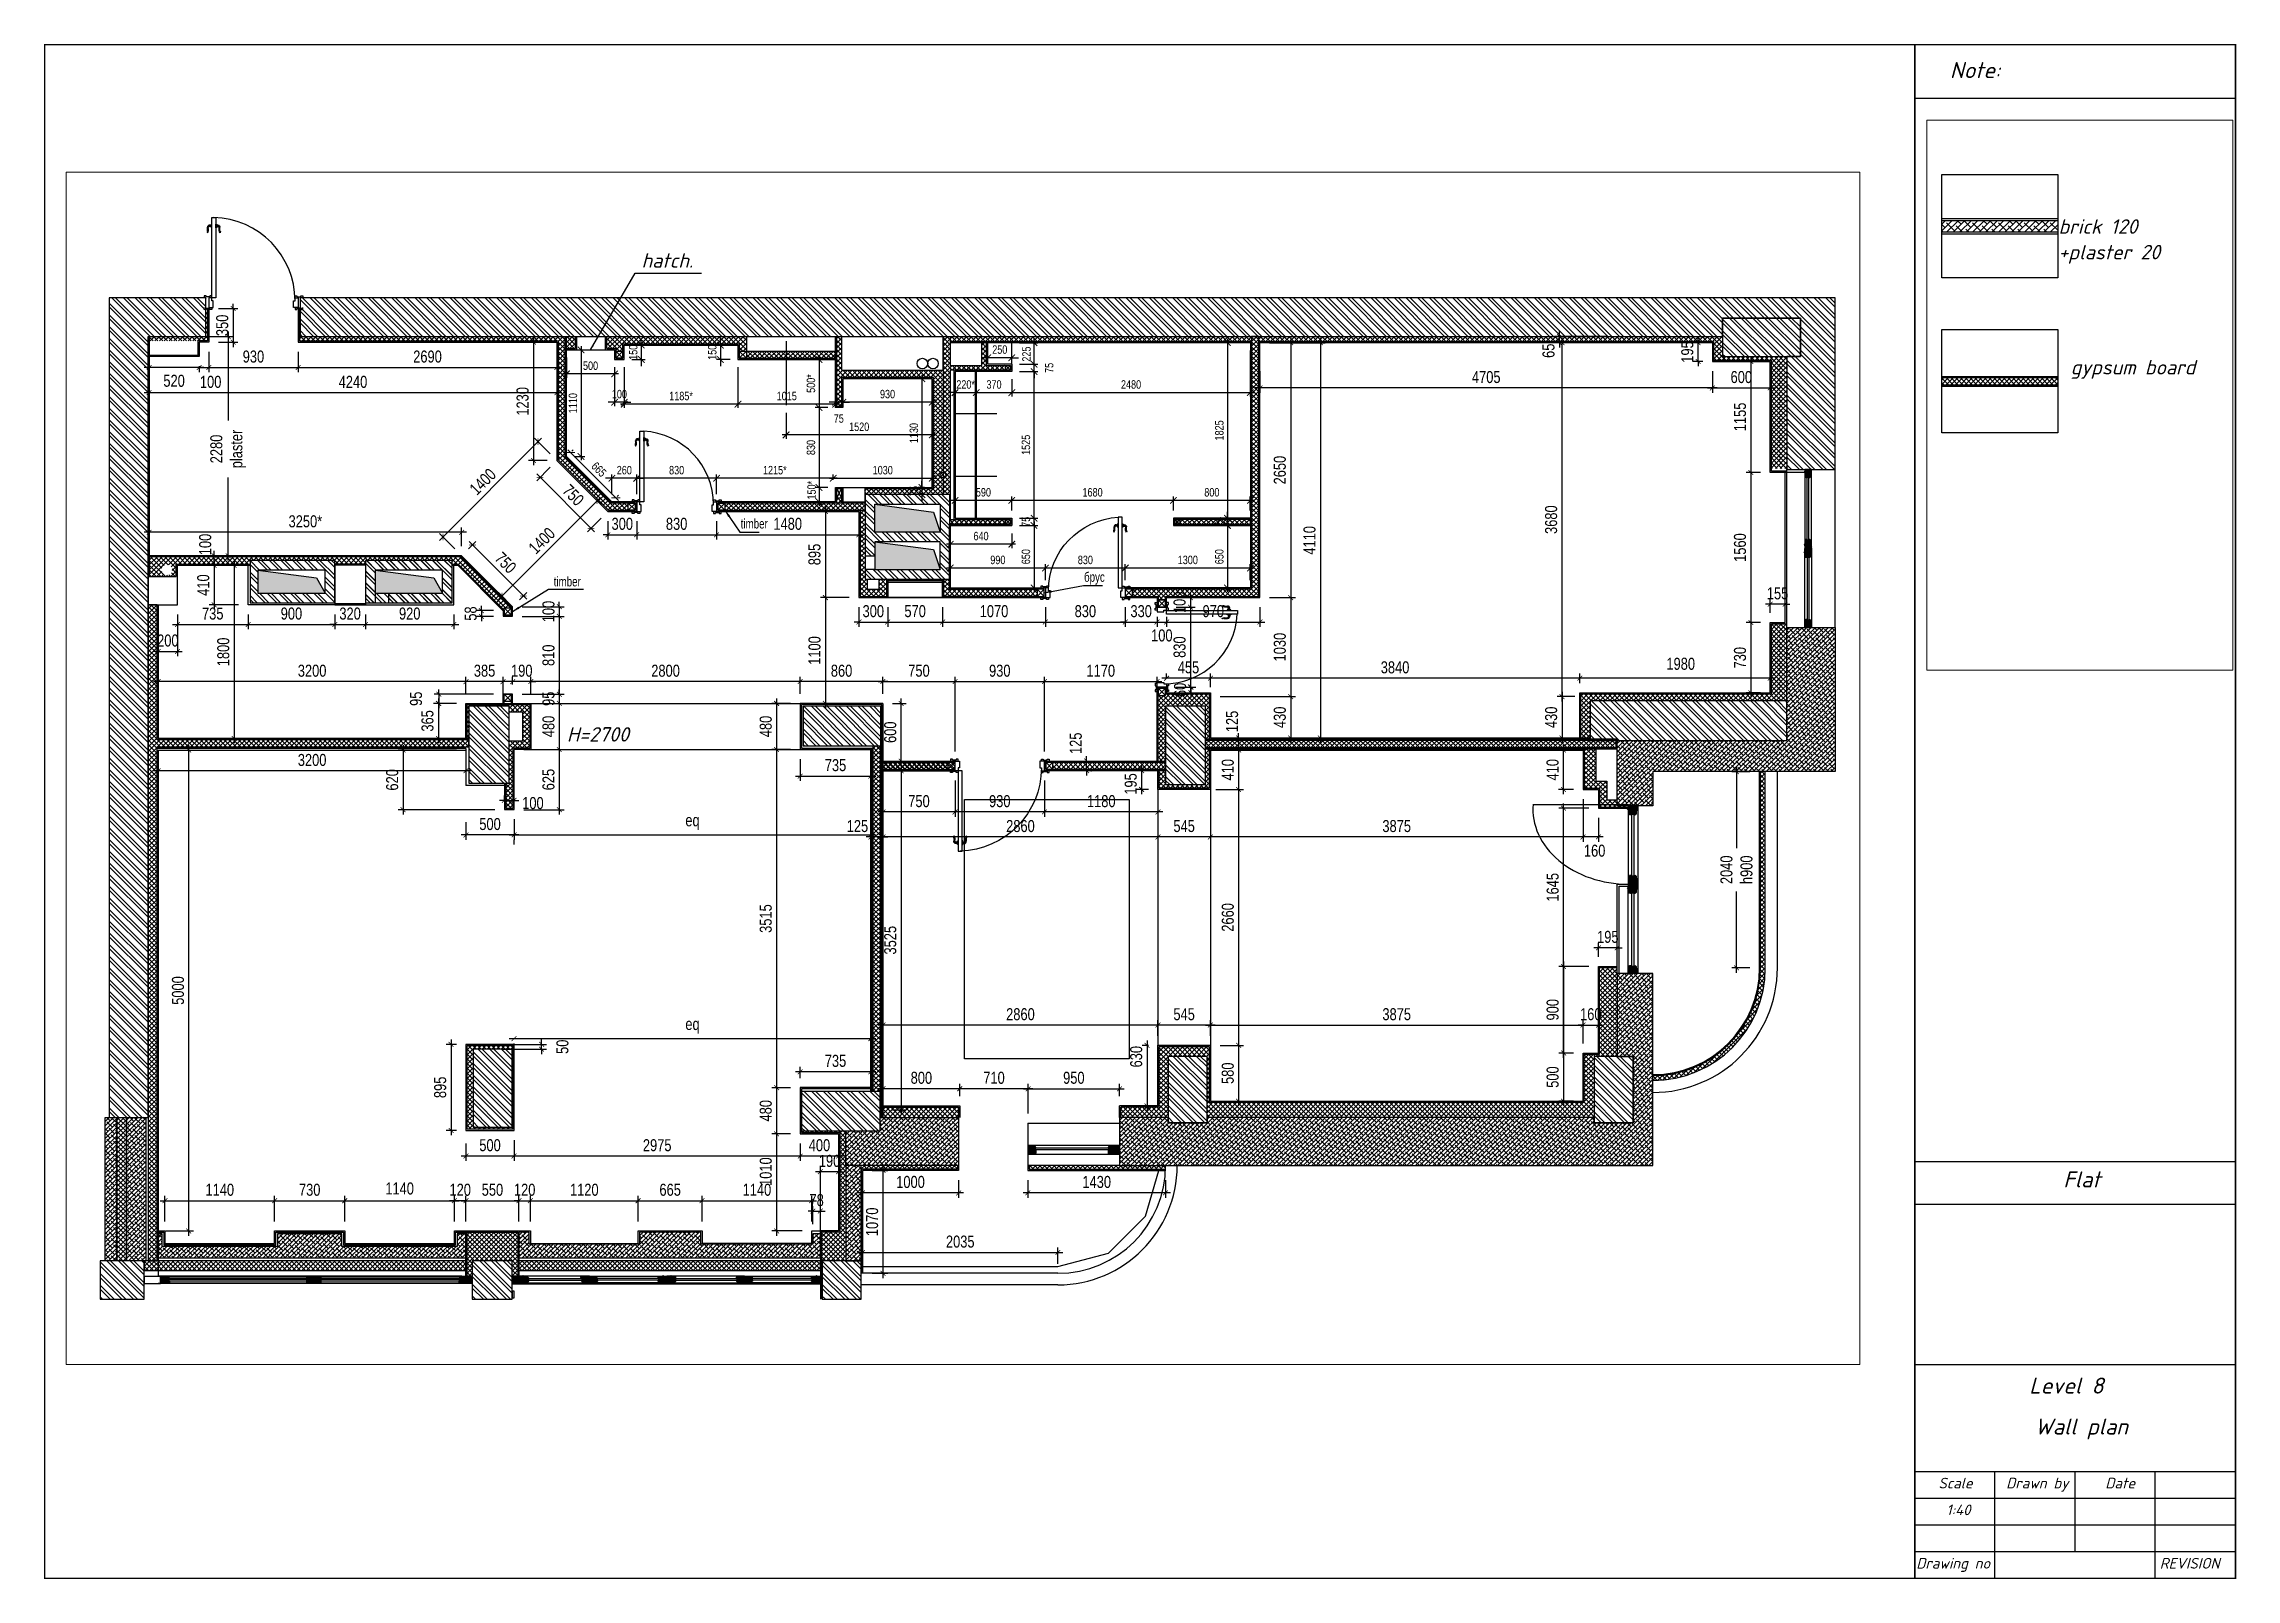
# Paper-space layout 'wall' of a CAD drawing. Header units: metres, sheet in millimetres. Extents: x -25 to 385, y 8 to 295.
# The model-space entities are those that its viewports show. They can reach past a viewport. Long polylines and large blocks are cut down to what shows.
import ezdxf
from ezdxf.enums import TextEntityAlignment as Align

# ---------------------------------------------------------------- set-up
doc = ezdxf.new("R2010")
doc.units = ezdxf.units.M
doc.linetypes.add('ACAD_ISO03W100', pattern=[30, 12, -18])
doc.linetypes.add('ACAD_ISO10W100', pattern=[18, 12, -3, 0, -3])
for name, color, linetype in [('dim', 4, 'Continuous'), ('doors & windows', 4, 'Continuous'), ('dwgmodels.com', 7, 'Continuous'), ('explication', 164, 'Continuous'), ('Gypsum_wall', 3, 'Continuous'), ('sanitari 2', 144, 'Continuous'), ('wall', 5, 'Continuous'), ('windows', 7, 'Continuous')]:
    doc.layers.add(name, color=color, linetype=linetype)
doc.styles.add('ISO', font='isocpeui.ttf')
doc.styles.add('KOTE', font='romrust.shx', dxfattribs={"width": 0.8})
doc.dimstyles.new('ayala 25', dxfattribs={"dimscale": 25, "dimtxt": 2.2, "dimasz": 1.7, "dimexe": 1, "dimexo": 2, "dimgap": 1, "dimtad": 1, "dimdec": 0, "dimzin": 9, "dimdsep": 46, "dimtxsty": 'KOTE', "dimblk": 'ARCHTICK', "dimcen": 0, "dimdle": 1, "dimclrd": 4, "dimclre": 4, "dimclrt": 3, "dimadec": 0, "dimazin": 0, "dimtfac": 0.666667, "dimtdec": 0, "dimtix": 1, "dimtmove": 2, "dimatfit": 0, "dimfxl": 1, "dimtvp": 1, "dimtolj": 1, "dimarcsym": 0})
doc.dimstyles.new('ayala 50', dxfattribs={"dimscale": 50, "dimtxt": 2.5, "dimasz": 1, "dimexe": 1, "dimexo": 2, "dimgap": 1, "dimtad": 1, "dimdec": 0, "dimzin": 9, "dimdsep": 46, "dimtxsty": 'KOTE', "dimblk": 'ARCHTICK', "dimcen": 0, "dimdle": 1, "dimclrd": 4, "dimclre": 4, "dimclrt": 3, "dimadec": 0, "dimazin": 0, "dimtfac": 0.666667, "dimtdec": 0, "dimtix": 1, "dimtmove": 2, "dimatfit": 0, "dimfxl": 1, "dimtvp": 1, "dimtolj": 1, "dimarcsym": 0})
doc.dimstyles.new('scale 40', dxfattribs={"dimscale": 40, "dimtxt": 2.2, "dimasz": 1.7, "dimexe": 1, "dimexo": 2, "dimgap": 1, "dimtad": 1, "dimdec": 0, "dimzin": 9, "dimdsep": 46, "dimtxsty": 'KOTE', "dimblk": 'ARCHTICK', "dimcen": 0, "dimdle": 1, "dimclrd": 4, "dimclre": 4, "dimclrt": 3, "dimadec": 0, "dimazin": 0, "dimtfac": 0.666667, "dimtdec": 0, "dimtix": 1, "dimtmove": 2, "dimatfit": 0, "dimfxl": 1, "dimtvp": 1, "dimtolj": 1, "dimarcsym": 0})
pattern_1 = [(135, (-156159.57, 62444.69), (-60.616729, -60.616729), []), (135, (-156159.57, 62485.1), (-60.616729, -60.616729), [])]
pattern_2 = [(45, (-156159.57, 62444.687), (-22.4506403, 22.4506403), []), (135, (-156159.57, 62444.687), (-67.351921, 22.4506403), [79.375, -47.625])]

psp = doc.layouts.new('wall')

# ---------------------------------------------------------------- texts
at = {"color": 164, "style": 'ISO'}
for s, height, p in [('Note:', 3, (341.09, 290.01)), ('Flat', 3, (359.86, 82.43)), ('Level 8', 3, (360.42, 43.84)), ('Wall plan', 3, (364.98, 36.18)), ('Scale', 2, (335.92, 25.59)), ('Drawn by', 2, (353.86, 25.59)), ('Date', 2, (366.34, 25.59)), ('1:40', 2, (335.52, 20.59)), ('Drawing no', 2, (339.2, 10.59)), ('REVISION', 2, (382.14, 10.59))]:
    psp.add_text(s, height=height, dxfattribs=at).set_placement(p, align=Align.MIDDLE_RIGHT)

msp = doc.modelspace()

# ---------------------------------------------------------------- texts
at = {"layer": 'dim', "color": 3, "style": 'KOTE', "width": 0.7576}
for s, p in [('timber', (-549610.1, 190241.2)), ('timber', (-551554.2, 189639.4)), ('брус', (-546072.9, 189687.2))]:
    msp.add_text(s, height=100, dxfattribs=at).set_placement(p, align=Align.MIDDLE_CENTER)
at = {"layer": 'dim', "color": 3, "linetype": 'ByBlock', "char_height": 150, "width": 905.946, "attachment_point": 1, "style": 'ISO'}
for s, insert in [('hatch.', (-550782.1, 193052.8)), ('H=2700', (-551557.8, 188125.8))]:
    msp.add_mtext(s, dxfattribs=dict(at, insert=insert))
at = {"layer": 'explication', "color": 164, "style": 'ISO'}
for s, p in [('brick 120', (-21044.7, 129730.5)), ('+plaster 20', (-21044.7, 129464.6)), (' gypsum board', (-21014.2, 128267.6))]:
    msp.add_text(s, height=150, dxfattribs=at).set_placement(p, align=Align.MIDDLE_LEFT)

# ---------------------------------------------------------------- blocks, each defined once
blk = doc.blocks.new('Joint-K7335')
at = {"layer": 'windows', "color": 7}
for points in [[(4, 11, -0.206505), (4, 12, -0.277528), (5, 12), (5, 12, 0.626267), (5, 11, 0.131441), (6, 12), (6, 18, 0.509109), (5, 18, -0.294424), (2, 18, 0.173488), (1, 19), (0, 19), (0, 2, 0.415334), (1, 1, 0.048115), (1, 1, 0.113375), (2, 1), (4, 3, 0.235966), (4, 3), (4, 3, 0.247659), (4, 3, 0.287937), (4, 3), (2, 2, -0.576722), (2, 3), (2, 3, -0.235966), (2, 3), (4, 5, 0.235966), (4, 5), (4, 6, 0.247659), (4, 6, 0.287937), (4, 6), (2, 5, -0.576722), (2, 5), (2, 6, -0.384094), (3, 7, -0.021813), (3, 7), (7, 7), (7, 8, 0.333043), (6, 8, -0.293245), (5, 9, 0.008528), (5, 9, 0.265517), (5, 9, 0.023748), (5, 10, -0.356149), (4, 11, -0.356149)], [(3, 11, 0.355005), (5, 9, -0.567624), (5, 9, -0.24708), (4, 9), (2, 9, -0.351704), (1, 10), (1, 13, -0.414214), (2, 13), (2, 13, 0.277073), (2, 13), (4, 17, -0.041112), (4, 17), (4, 18, -0.50666), (5, 18, -0.2771), (5, 17), (5, 13, 0.213422), (5, 13, -0.886227), (4, 13, 0.250571), (3, 11)]]:
    blk.add_lwpolyline(points, format="xyb", dxfattribs=at)
blk.add_lwpolyline([(2, 18, 0.632714), (1, 18), (1, 14, 0.78091), (2, 14), (3, 17, -0.117333), (3, 17, 1.218085), (3, 17, -0.285776), (3, 17, -0.145588)], format="xyb", close=True, dxfattribs=at)
blk = doc.blocks.new('rqeq')
h = blk.add_hatch()
h.set_pattern_fill('ANSI31', color=4, angle=-90, style=0)
h.set_pattern_definition([(315, (-7117.473, 123832.3033), (2.24506403, 2.24506403), [])])
edge = h.paths.add_edge_path()
edge.add_line((7, 778), (7, 772))
edge.add_line((7, 772), (17, 772))
edge.add_line((17, 772), (19, 775))
edge.add_arc((20, 774), 1.5, 90, 149.8863, ccw=False)
edge.add_line((20, 775), (23, 775))
edge.add_line((23, 775), (24, 775))
edge.add_line((24, 775), (24, 734))
edge.add_line((24, 734), (22, 734))
edge.add_arc((16, 734), 6, -90, 0, ccw=False)
edge.add_line((16, 728), (16, 727))
edge.add_line((16, 727), (12, 727))
edge.add_line((12, 727), (12, 742))
edge.add_line((12, 742), (5, 742))
edge.add_line((5, 742), (5, 747))
edge.add_line((5, 747), (-3, 747))
edge.add_line((-3, 747), (-3, 742))
edge.add_line((-3, 742), (-27, 742))
edge.add_line((-27, 742), (-27, 779))
edge.add_line((-27, 779), (-27, 779))
edge.add_line((-27, 779), (-7, 779))
edge.add_line((-7, 779), (-7, 778))
edge.add_line((-7, 778), (-7, 772))
edge.add_line((-7, 772), (0, 772))
edge.add_line((0, 772), (4, 778))
edge.add_line((4, 778), (7, 778))
edge.add_line((7, 778), (7, 778))
edge = h.paths.add_edge_path()
edge.add_line((-17, 741), (-17, 736))
edge.add_line((-17, 736), (-15, 736))
edge.add_line((-15, 736), (-15, 727))
edge.add_line((-15, 727), (-26, 727))
edge.add_arc((-30, 727), 3.87, 358.7048, 431.2792)
edge.add_arc((-27, 734), 3.87, 178.7048, 251.2792, ccw=False)
edge.add_line((-31, 734), (-33, 734))
edge.add_line((-33, 734), (-33, 744))
edge.add_line((-33, 744), (-27, 745))
edge.add_line((-27, 745), (-27, 742))
edge.add_line((-27, 742), (-17, 741))
edge = h.paths.add_edge_path()
edge.add_line((-8, 780), (-27, 780))
edge.add_arc((-34, 780), 6.75, 0, 90)
edge.add_line((-34, 787), (-35, 787))
edge.add_line((-35, 787), (-35, 820))
edge.add_line((-35, 820), (36, 820))
edge.add_line((36, 820), (36, 777))
edge.add_line((36, 777), (34, 777))
edge.add_arc((28, 777), 6, -90, 0, ccw=False)
edge.add_line((28, 771), (28, 769))
edge.add_line((28, 769), (25, 769))
edge.add_line((25, 769), (25, 777))
edge.add_line((25, 777), (16, 777))
edge.add_line((16, 777), (14, 774))
edge.add_line((14, 774), (12, 774))
edge.add_line((12, 774), (11, 774))
edge.add_line((11, 774), (11, 787))
edge.add_line((11, 787), (8, 787))
edge.add_line((8, 787), (8, 782))
edge.add_line((8, 782), (6, 782))
edge.add_line((6, 782), (6, 780))
edge.add_line((6, 780), (4, 780))
edge.add_line((4, 780), (0, 774))
edge.add_line((0, 774), (-2, 774))
edge.add_line((-2, 774), (-3, 774))
edge.add_line((-3, 774), (-3, 787))
edge.add_line((-3, 787), (-6, 787))
edge.add_line((-6, 787), (-6, 782))
edge.add_line((-6, 782), (-8, 782))
at = {"ltscale": 10}
h = blk.add_hatch(dxfattribs=at)
h.set_pattern_fill('ANGLE', color=4, scale=0.1125, angle=-135, style=0)
h.set_pattern_definition([(225, (-601.4502, 2743.0264), (0.55565335, -0.55565335), [0.5715, -0.2143125]), (315, (-601.4502, 2743.0264), (0.55565335, 0.55565335), [0.5715, -0.2143125])])
edge = h.paths.add_edge_path()
edge.add_line((-17, 742), (-17, 737))
edge.add_arc((-16, 738), 0.938, 216.8699, 323.1301)
edge.add_line((-15, 737), (-15, 742))
edge.add_arc((-16, 741), 0.926, 35.8841, 144.1159)
h = blk.add_hatch(dxfattribs=at)
h.set_pattern_fill('ANGLE', color=4, scale=0.1125, angle=-135, style=0)
h.set_pattern_definition([(225, (-601.4502, 2738.9014), (0.55565335, -0.55565335), [0.5715, -0.2143125]), (315, (-601.4502, 2738.9014), (0.55565335, 0.55565335), [0.5715, -0.2143125])])
edge = h.paths.add_edge_path()
edge.add_line((-15, 742), (-15, 740))
edge.add_line((-15, 740), (-14, 740))
edge.add_arc((-14, 741), 1.16, 284.793, 435.207)
edge.add_line((-14, 742), (-15, 742))
h = blk.add_hatch(dxfattribs=at)
h.set_pattern_fill('BRASS', color=4, scale=0.225, angle=-135, style=0)
h.set_pattern_definition([(225, (-591.7002, 2738.9014), (1.0102788, -1.0102788), []), (225, (-591.195, 2738.3963), (1.0102788, -1.0102788), [0.714375, -0.3571875])])
h.paths.add_polyline_path([(12, 739), (9, 739), (9, 730), (12, 730)])
h = blk.add_hatch(dxfattribs=at)
h.set_pattern_fill('ANGLE', color=4, scale=0.1125, angle=-135, style=0)
h.set_pattern_definition([(225, (-591.7002, 2738.9014), (0.55565335, -0.55565335), [0.5715, -0.2143125]), (315, (-591.7002, 2738.9014), (0.55565335, 0.55565335), [0.5715, -0.2143125])])
h.paths.add_polyline_path([(12, 730), (9, 730), (9, 727), (12, 727)])
h = blk.add_hatch()
h.set_pattern_fill('ANSI31', color=4, angle=-90, style=0)
h.set_pattern_definition([(315, (-7117.473, 123984.8033), (2.24506403, 2.24506403), [])])
edge = h.paths.add_edge_path()
edge.add_line((12, 67), (12, 82))
edge.add_line((12, 82), (16, 82))
edge.add_line((16, 82), (16, 81))
edge.add_arc((16, 75), 6, 0, 90, ccw=False)
edge.add_line((22, 75), (24, 75))
edge.add_line((24, 75), (24, 45))
edge.add_line((24, 45), (10, 45))
edge.add_line((10, 45), (10, 49))
edge.add_line((10, 49), (-20, 49))
edge.add_line((-20, 49), (-20, 45))
edge.add_line((-20, 45), (-27, 45))
edge.add_line((-27, 45), (-27, 67))
edge.add_line((-27, 67), (-3, 67))
edge.add_line((-3, 67), (-3, 63))
edge.add_line((-3, 63), (5, 63))
edge.add_line((5, 63), (5, 67))
edge.add_line((5, 67), (12, 67))
h.paths.add_polyline_path([(25, 52), (36, 52), (36, 0), (-36, 0), (-36, 52), (-28, 52), (-28, 44), (-19, 44), (-19, 49), (9, 49), (9, 44), (25, 44)])
edge = h.paths.add_edge_path()
edge.add_line((-17, 68), (-17, 73))
edge.add_line((-17, 73), (-15, 73))
edge.add_line((-15, 73), (-15, 82))
edge.add_line((-15, 82), (-26, 82))
edge.add_arc((-30, 82), 3.87, -71.2792, 1.2952, ccw=False)
edge.add_arc((-27, 75), 3.87, 108.7208, 181.2952)
edge.add_line((-31, 75), (-33, 75))
edge.add_line((-33, 75), (-33, 65))
edge.add_line((-33, 65), (-27, 64))
edge.add_line((-27, 64), (-27, 68))
edge.add_line((-27, 68), (-17, 68))
h = blk.add_hatch(dxfattribs=at)
h.set_pattern_fill('ANGLE', color=4, scale=0.1125, angle=-135, style=0)
h.set_pattern_definition([(135, (-601.4502, -1933.9014), (0.55565335, 0.55565335), [0.5715, -0.2143125]), (45, (-601.4502, -1933.9014), (0.55565335, -0.55565335), [0.5715, -0.2143125])])
edge = h.paths.add_edge_path()
edge.add_line((-17, 68), (-17, 72))
edge.add_arc((-16, 71), 0.938, 36.8699, 143.1301, ccw=False)
edge.add_line((-15, 72), (-15, 68))
edge.add_arc((-16, 68), 0.926, 215.8841, 324.1159, ccw=False)
h = blk.add_hatch(dxfattribs=at)
h.set_pattern_fill('ANGLE', color=4, scale=0.1125, angle=-135, style=0)
h.set_pattern_definition([(135, (-601.4502, -1929.7764), (0.55565335, 0.55565335), [0.5715, -0.2143125]), (45, (-601.4502, -1929.7764), (0.55565335, -0.55565335), [0.5715, -0.2143125])])
edge = h.paths.add_edge_path()
edge.add_line((-15, 67), (-15, 69))
edge.add_line((-15, 69), (-14, 69))
edge.add_arc((-14, 68), 1.16, -75.207, 75.207, ccw=False)
edge.add_line((-14, 67), (-15, 67))
h = blk.add_hatch(dxfattribs=at)
h.set_pattern_fill('ANGLE', color=4, scale=0.1125, angle=-135, style=0)
h.set_pattern_definition([(135, (-591.7002, -1929.7764), (0.55565335, 0.55565335), [0.5715, -0.2143125]), (45, (-591.7002, -1929.7764), (0.55565335, -0.55565335), [0.5715, -0.2143125])])
h.paths.add_polyline_path([(12, 80), (9, 80), (9, 82), (12, 82)])
h = blk.add_hatch(dxfattribs=at)
h.set_pattern_fill('BRASS', color=4, scale=0.225, angle=-135, style=0)
h.set_pattern_definition([(135, (-591.7002, -1929.7764), (1.0102788, 1.0102788), []), (135, (-591.195, -1929.2713), (1.0102788, 1.0102788), [0.714375, -0.3571875])])
h.paths.add_polyline_path([(12, 70), (9, 70), (9, 80), (12, 80)])
at = {"color": 8}
for p, q in [((-36, 52), (-36, 773)), ((36, 777), (36, 52))]:
    blk.add_line(p, q, dxfattribs=at)
at = {"color": 4, "ltscale": 10}
for p, q in [((-22, 775), (-29, 775)), ((-21, 784), (-28, 784)), ((-15, 740), (9, 740)), ((10, 742), (-13, 740)), ((10, 740), (-13, 742)), ((10, 69), (-13, 67)), ((10, 67), (-13, 69))]:
    blk.add_line(p, q, dxfattribs=at)
at = {"color": 7}
for p, q in [((-12, 740), (-12, 69)), ((6, 740), (6, 69))]:
    blk.add_line(p, q, dxfattribs=at)
for p, q in [((-8, 782), (-8, 780)), ((-27, 52), (-36, 52)), ((-15, 69), (9, 69)), ((10, 45), (10, 49))]:
    blk.add_line(p, q)
for points in [[(-8, 780), (-27, 780, 0.414214), (-34, 787), (-35, 787), (-35, 820), (36, 820), (36, 777), (34, 777, -0.414214), (28, 771), (28, 769), (25, 769), (25, 777), (16, 777), (14, 774), (12, 774), (11, 774), (11, 787), (8, 787), (8, 782), (6, 782), (6, 780), (4, 780), (0, 774), (-2, 774), (-3, 774), (-3, 787), (-6, 787), (-6, 782), (-8, 782)], [(12, 67), (12, 82), (16, 82), (16, 81, -0.414214), (22, 75), (24, 75), (24, 45), (10, 45), (10, 49), (-20, 49), (-20, 45), (-27, 45), (-27, 67), (-3, 67), (-3, 63), (5, 63), (5, 67), (12, 67)]]:
    blk.add_lwpolyline(points, format="xyb", dxfattribs=at)
for points in [[(-17, 741), (-17, 736), (-15, 736), (-15, 727), (-26, 727, 0.327693), (-28, 730, -0.327693), (-31, 734), (-33, 734), (-33, 744), (-27, 745), (-27, 742), (-17, 741)], [(7, 778), (7, 772), (17, 772), (19, 775, -0.267417), (20, 775), (23, 775), (24, 775), (24, 734), (22, 734, -0.414214), (16, 728), (16, 727), (12, 727), (12, 742), (5, 742), (5, 747), (-3, 747), (-3, 742), (-27, 742), (-27, 779), (-27, 779), (-7, 779), (-7, 778), (-7, 772), (0, 772), (4, 778), (7, 778)], [(-17, 68), (-17, 73), (-15, 73), (-15, 82), (-26, 82, -0.327693), (-29, 79, 0.327693), (-31, 75), (-33, 75), (-33, 65), (-27, 64), (-27, 68), (-17, 68)]]:
    blk.add_lwpolyline(points, format="xyb", close=True, dxfattribs=at)
at = {"color": 4, "ltscale": 10}
for points in [[(-22, 779), (-22, 775), (-8, 774), (-8, 778)], [(-21, 780), (-21, 784), (-8, 784), (-8, 780)], [(-13, 742), (-13, 740), (10, 740), (10, 742)], [(12, 739), (9, 739), (9, 730), (12, 730)], [(12, 730), (9, 730), (9, 727), (12, 727)], [(-13, 67), (-13, 69), (10, 69), (10, 67)], [(12, 80), (9, 80), (9, 82), (12, 82)], [(12, 70), (9, 70), (9, 80), (12, 80)]]:
    blk.add_lwpolyline(points, close=True, dxfattribs=at)
for points in [[(-17, 742), (-17, 737, 0.5), (-15, 737), (-15, 742, 0.5108)], [(-15, 742), (-15, 740), (-14, 740, 0.770201), (-14, 742)], [(-17, 68), (-17, 72, -0.5), (-15, 72), (-15, 68, -0.5108)], [(-15, 67), (-15, 69), (-14, 69, -0.770201), (-14, 67)]]:
    blk.add_lwpolyline(points, format="xyb", close=True, dxfattribs=at)
at = {"color": 7}
for points in [[(-9, 731), (3, 731), (3, 735), (2, 735), (1, 740), (-6, 740), (-8, 735), (-9, 735)], [(-9, 731), (3, 731), (3, 734), (2, 734), (0, 739), (-6, 739), (-8, 734), (-9, 734)], [(-9, 79), (3, 79), (3, 76), (2, 76), (0, 70), (-6, 70), (-8, 76), (-9, 76)], [(-9, 79), (3, 79), (3, 75), (2, 75), (1, 69), (-6, 69), (-8, 75), (-9, 75)]]:
    blk.add_lwpolyline(points, close=True, dxfattribs=at)
blk.add_lwpolyline([(25, 52), (36, 52), (36, 0), (-36, 0), (-36, 52), (-28, 52), (-28, 44), (-19, 44), (-19, 49), (9, 49), (9, 44), (25, 44), (25, 52)], dxfattribs=at)
for radius in [6.56, 5.25]:
    blk.add_circle((-34, 780), radius, dxfattribs=at)
at = {"layer": 'wall', "color": 4, "ltscale": 10, "xscale": 0.75, "yscale": 0.75, "zscale": 0.75, "rotation": 180}
for p in [(-3, 787), (11, 787)]:
    blk.add_blockref('Joint-K7335', p, dxfattribs=at)
blk = doc.blocks.new('sdas3312')
h = blk.add_hatch()
h.set_pattern_fill('ANSI31', color=4, style=0)
h.set_pattern_definition([(45, (-123012.3033, -7117.7356), (-2.24506403, 2.24506403), [])])
edge = h.paths.add_edge_path()
edge.add_line((42, 7), (48, 7))
edge.add_line((48, 7), (48, 17))
edge.add_line((48, 17), (45, 18))
edge.add_arc((46, 20), 1.5, 180, 239.8863, ccw=False)
edge.add_line((45, 20), (45, 23))
edge.add_line((45, 23), (45, 23))
edge.add_line((45, 23), (86, 23))
edge.add_line((86, 23), (86, 22))
edge.add_arc((86, 16), 6, 0, 90, ccw=False)
edge.add_line((92, 16), (93, 16))
edge.add_line((93, 16), (93, 12))
edge.add_line((93, 12), (78, 12))
edge.add_line((78, 12), (78, 5))
edge.add_line((78, 5), (73, 5))
edge.add_line((73, 5), (73, -3))
edge.add_line((73, -3), (78, -3))
edge.add_line((78, -3), (78, -28))
edge.add_line((78, -28), (41, -28))
edge.add_line((41, -28), (41, -27))
edge.add_line((41, -27), (41, -7))
edge.add_line((41, -7), (42, -7))
edge.add_line((42, -7), (48, -7))
edge.add_line((48, -7), (48, 0))
edge.add_line((48, 0), (42, 4))
edge.add_line((42, 4), (42, 7))
edge.add_line((42, 7), (42, 7))
edge = h.paths.add_edge_path()
edge.add_line((79, -17), (84, -17))
edge.add_line((84, -17), (84, -16))
edge.add_line((84, -16), (93, -16))
edge.add_line((93, -16), (93, -26))
edge.add_arc((93, -30), 3.87, 88.7048, 161.2792)
edge.add_arc((86, -27), 3.87, 268.7048, 341.2792, ccw=False)
edge.add_line((86, -31), (86, -33))
edge.add_line((86, -33), (76, -33))
edge.add_line((76, -33), (75, -28))
edge.add_line((75, -28), (78, -28))
edge.add_line((78, -28), (79, -17))
edge = h.paths.add_edge_path()
edge.add_line((40, -8), (40, -28))
edge.add_arc((40, -34), 6.75, 90, 180)
edge.add_line((33, -34), (33, -35))
edge.add_line((33, -35), (0, -35))
edge.add_line((0, -35), (0, 35))
edge.add_line((0, 35), (44, 35))
edge.add_line((44, 35), (44, 34))
edge.add_arc((44, 28), 6, 0, 90, ccw=False)
edge.add_line((50, 28), (51, 28))
edge.add_line((51, 28), (51, 25))
edge.add_line((51, 25), (43, 25))
edge.add_line((43, 25), (43, 16))
edge.add_line((43, 16), (46, 13))
edge.add_line((46, 13), (46, 11))
edge.add_line((46, 11), (46, 11))
edge.add_line((46, 11), (33, 11))
edge.add_line((33, 11), (33, 8))
edge.add_line((33, 8), (38, 8))
edge.add_line((38, 8), (38, 6))
edge.add_line((38, 6), (40, 6))
edge.add_line((40, 6), (40, 4))
edge.add_line((40, 4), (46, -1))
edge.add_line((46, -1), (46, -2))
edge.add_line((46, -2), (46, -3))
edge.add_line((46, -3), (33, -3))
edge.add_line((33, -3), (33, -6))
edge.add_line((33, -6), (38, -6))
edge.add_line((38, -6), (38, -8))
at = {"ltscale": 10}
h = blk.add_hatch(dxfattribs=at)
h.set_pattern_fill('BRASS', color=4, scale=0.225, angle=-45, style=0)
h.set_pattern_definition([(315, (-1918.9014, -591.9627), (1.0102788, 1.0102788), []), (315, (-1918.3963, -591.4576), (1.0102788, 1.0102788), [0.714375, -0.3571875])])
h.paths.add_polyline_path([(81, 12), (81, 9), (90, 9), (90, 12)])
h = blk.add_hatch(dxfattribs=at)
h.set_pattern_fill('ANGLE', color=4, scale=0.1125, angle=-45, style=0)
h.set_pattern_definition([(315, (-1918.9014, -591.9627), (0.55565335, 0.55565335), [0.5715, -0.2143125]), (45, (-1918.9014, -591.9627), (-0.55565335, 0.55565335), [0.5715, -0.2143125])])
h.paths.add_polyline_path([(90, 12), (90, 9), (93, 9), (93, 12)])
h = blk.add_hatch()
h.set_pattern_fill('ANSI31', color=4, style=0)
h.set_pattern_definition([(45, (-122319.8033, -7117.473), (-2.24506403, 2.24506403), [])])
edge = h.paths.add_edge_path()
edge.add_line((1598, 12), (1582, 12))
edge.add_line((1582, 12), (1582, 16))
edge.add_line((1582, 16), (1584, 16))
edge.add_arc((1590, 16), 6, 90, 180, ccw=False)
edge.add_line((1590, 22), (1590, 24))
edge.add_line((1590, 24), (1620, 24))
edge.add_line((1620, 24), (1620, 10))
edge.add_line((1620, 10), (1616, 10))
edge.add_line((1616, 10), (1616, -20))
edge.add_line((1616, -20), (1620, -20))
edge.add_line((1620, -20), (1620, -27))
edge.add_line((1620, -27), (1598, -27))
edge.add_line((1598, -27), (1598, -3))
edge.add_line((1598, -3), (1602, -3))
edge.add_line((1602, -3), (1602, 5))
edge.add_line((1602, 5), (1598, 5))
edge.add_line((1598, 5), (1598, 12))
h.paths.add_polyline_path([(1612, 25), (1612, 36), (1665, 36), (1665, -36), (1612, -36), (1612, -28), (1621, -28), (1621, -19), (1616, -19), (1616, 9), (1621, 9), (1621, 25)])
edge = h.paths.add_edge_path()
edge.add_line((1597, -17), (1592, -17))
edge.add_line((1592, -17), (1592, -15))
edge.add_line((1592, -15), (1582, -15))
edge.add_line((1582, -15), (1582, -26))
edge.add_arc((1583, -30), 3.87, 18.7208, 91.2952, ccw=False)
edge.add_arc((1590, -27), 3.87, 198.7208, 271.2952)
edge.add_line((1590, -31), (1590, -33))
edge.add_line((1590, -33), (1600, -33))
edge.add_line((1600, -33), (1601, -27))
edge.add_line((1601, -27), (1597, -27))
edge.add_line((1597, -27), (1597, -17))
h = blk.add_hatch(dxfattribs=at)
h.set_pattern_fill('ANGLE', color=4, scale=0.1125, angle=-45, style=0)
h.set_pattern_definition([(225, (3594.7764, -591.7002), (-0.55565335, 0.55565335), [0.5715, -0.2143125]), (135, (3594.7764, -591.7002), (0.55565335, 0.55565335), [0.5715, -0.2143125])])
h.paths.add_polyline_path([(1586, 12), (1586, 9), (1582, 9), (1582, 12)])
h = blk.add_hatch(dxfattribs=at)
h.set_pattern_fill('BRASS', color=4, scale=0.225, angle=-45, style=0)
h.set_pattern_definition([(225, (3594.7764, -591.7002), (-1.0102788, 1.0102788), []), (225, (3594.2713, -591.195), (-1.0102788, 1.0102788), [0.714375, -0.3571875])])
h.paths.add_polyline_path([(1594, 12), (1594, 9), (1586, 9), (1586, 12)])
h = blk.add_hatch(dxfattribs=at)
h.set_pattern_fill('ANGLE', color=4, scale=0.1125, angle=-45, style=0)
h.set_pattern_definition([(315, (-1918.9014, -601.7127), (0.55565335, 0.55565335), [0.5715, -0.2143125]), (45, (-1918.9014, -601.7127), (-0.55565335, 0.55565335), [0.5715, -0.2143125])])
edge = h.paths.add_edge_path()
edge.add_line((78, -16), (80, -16))
edge.add_line((80, -16), (80, -14))
edge.add_arc((79, -14), 1.16, 14.793, 165.207)
edge.add_line((78, -14), (78, -16))
h = blk.add_hatch(dxfattribs=at)
h.set_pattern_fill('ANGLE', color=4, scale=0.1125, angle=-45, style=0)
h.set_pattern_definition([(315, (-1923.0264, -601.7127), (0.55565335, 0.55565335), [0.5715, -0.2143125]), (45, (-1923.0264, -601.7127), (-0.55565335, 0.55565335), [0.5715, -0.2143125])])
edge = h.paths.add_edge_path()
edge.add_line((78, -17), (83, -17))
edge.add_arc((82, -16), 0.938, 306.8699, 413.1301)
edge.add_line((83, -16), (78, -16))
edge.add_arc((79, -16), 0.926, 125.8841, 234.1159)
h = blk.add_hatch(dxfattribs=at)
h.set_pattern_fill('ANGLE', color=4, scale=0.1125, angle=-45, style=0)
h.set_pattern_definition([(225, (3598.9014, -601.4502), (-0.55565335, 0.55565335), [0.5715, -0.2143125]), (135, (3598.9014, -601.4502), (0.55565335, 0.55565335), [0.5715, -0.2143125])])
edge = h.paths.add_edge_path()
edge.add_line((1597, -17), (1593, -17))
edge.add_arc((1594, -16), 0.938, 126.8699, 233.1301, ccw=False)
edge.add_line((1593, -15), (1597, -15))
edge.add_arc((1597, -16), 0.926, -54.1159, 54.1159, ccw=False)
h = blk.add_hatch(dxfattribs=at)
h.set_pattern_fill('ANGLE', color=4, scale=0.1125, angle=-45, style=0)
h.set_pattern_definition([(225, (3594.7764, -601.4502), (-0.55565335, 0.55565335), [0.5715, -0.2143125]), (135, (3594.7764, -601.4502), (0.55565335, 0.55565335), [0.5715, -0.2143125])])
edge = h.paths.add_edge_path()
edge.add_line((1598, -15), (1596, -15))
edge.add_line((1596, -15), (1596, -14))
edge.add_arc((1597, -14), 1.16, 14.793, 165.207, ccw=False)
edge.add_line((1598, -14), (1598, -15))
at = {"color": 8}
for p, q in [((44, 35), (1612, 36)), ((1612, -36), (47, -36))]:
    blk.add_line(p, q, dxfattribs=at)
at = {"color": 4, "ltscale": 10}
for p, q in [((78, 10), (80, -13)), ((80, 10), (78, -13)), ((80, -16), (80, 9)), ((1596, 10), (1598, -13)), ((1598, 10), (1596, -13)), ((36, -22), (36, -29)), ((45, -22), (45, -29))]:
    blk.add_line(p, q, dxfattribs=at)
at = {"color": 7}
for p, q in [((80, 6), (1596, 6)), ((80, -12), (1596, -12))]:
    blk.add_line(p, q, dxfattribs=at)
for p, q in [((1596, -15), (1596, 9)), ((1620, 10), (1616, 10)), ((38, -8), (40, -8)), ((1612, -27), (1612, -36))]:
    blk.add_line(p, q)
for points in [[(40, -8), (40, -28, 0.414214), (33, -34), (33, -35), (0, -35), (0, 35), (44, 35), (44, 34, -0.414214), (50, 28), (51, 28), (51, 25), (43, 25), (43, 16), (46, 13), (46, 11), (46, 11), (33, 11), (33, 8), (38, 8), (38, 6), (40, 6), (40, 4), (46, -1), (46, -2), (46, -3), (33, -3), (33, -6), (38, -6), (38, -8)], [(1598, 12), (1582, 12), (1582, 16), (1584, 16, -0.414214), (1590, 22), (1590, 24), (1620, 24), (1620, 10), (1616, 10), (1616, -20), (1620, -20), (1620, -27), (1598, -27), (1598, -3), (1602, -3), (1602, 5), (1598, 5), (1598, 12)]]:
    blk.add_lwpolyline(points, format="xyb", dxfattribs=at)
for points in [[(42, 7), (48, 7), (48, 17), (45, 18, -0.267417), (45, 20), (45, 23), (45, 23), (86, 23), (86, 22, -0.414214), (92, 16), (93, 16), (93, 12), (78, 12), (78, 5), (73, 5), (73, -3), (78, -3), (78, -28), (41, -28), (41, -27), (41, -7), (42, -7), (48, -7), (48, 0), (42, 4), (42, 7)], [(79, -17), (84, -17), (84, -16), (93, -16), (93, -26, 0.327693), (90, -29, -0.327693), (86, -31), (86, -33), (76, -33), (75, -28), (78, -28), (79, -17)], [(1597, -17), (1592, -17), (1592, -15), (1582, -15), (1582, -26, -0.327693), (1586, -29, 0.327693), (1590, -31), (1590, -33), (1600, -33), (1601, -27), (1597, -27), (1597, -17)]]:
    blk.add_lwpolyline(points, format="xyb", close=True, dxfattribs=at)
at = {"color": 4, "ltscale": 10}
for points in [[(78, -13), (80, -13), (80, 10), (78, 10)], [(81, 12), (81, 9), (90, 9), (90, 12)], [(90, 12), (90, 9), (93, 9), (93, 12)], [(1586, 12), (1586, 9), (1582, 9), (1582, 12)], [(1594, 12), (1594, 9), (1586, 9), (1586, 12)], [(1598, -13), (1596, -13), (1596, 10), (1598, 10)], [(40, -22), (36, -22), (36, -8), (40, -8)], [(41, -22), (45, -22), (46, -8), (42, -8)]]:
    blk.add_lwpolyline(points, close=True, dxfattribs=at)
at = {"color": 7}
for points in [[(89, -9), (89, 3), (85, 3), (85, 2), (80, 0), (80, -7), (85, -8), (85, -9)], [(89, -9), (89, 2), (86, 2), (86, 2), (81, 0), (81, -6), (86, -8), (86, -9)], [(1586, -9), (1586, 3), (1589, 3), (1589, 2), (1595, 0), (1595, -6), (1589, -8), (1589, -9)], [(1586, -9), (1586, 3), (1590, 3), (1590, 2), (1596, 1), (1596, -6), (1590, -8), (1590, -9)]]:
    blk.add_lwpolyline(points, close=True, dxfattribs=at)
blk.add_lwpolyline([(1612, 25), (1612, 36), (1665, 36), (1665, -36), (1612, -36), (1612, -28), (1621, -28), (1621, -19), (1616, -19), (1616, 9), (1621, 9), (1621, 25), (1612, 25)], dxfattribs=at)
at = {"color": 4, "ltscale": 10}
for points in [[(78, -16), (80, -16), (80, -14, 0.770201), (78, -14)], [(78, -17), (83, -17, 0.5), (83, -16), (78, -16, 0.5108)], [(1597, -17), (1593, -17, -0.5), (1593, -15), (1597, -15, -0.5108)], [(1598, -15), (1596, -15), (1596, -14, -0.770201), (1598, -14)]]:
    blk.add_lwpolyline(points, format="xyb", close=True, dxfattribs=at)
at = {"color": 7}
for radius in [6.56, 5.25]:
    blk.add_circle((40, -34), radius, dxfattribs=at)
at = {"layer": 'wall', "color": 4, "ltscale": 10, "xscale": 0.75, "yscale": 0.75, "zscale": 0.75, "rotation": 270}
for p in [(33, 11), (33, -3)]:
    blk.add_blockref('Joint-K7335', p, dxfattribs=at)
blk = doc.blocks.new('door-handle')
at = {"color": 0}
for p, q in [((-32, 10), (-32, -10)), ((-30, 9), (-32, 9)), ((-30, 9), (-30, -9)), ((-19, 9), (-21, 9)), ((-21, 9), (-21, -9)), ((-19, 10), (-19, -10)), ((-9, 10), (-19, 10)), ((0, 25), (-9, 25)), ((-9, 25), (-9, -25)), ((0, -25), (0, 25)), ((-62, -93), (-61, -94)), ((-32, -10), (-40, -10)), ((-30, -9), (-32, -9)), ((-19, -9), (-21, -9)), ((-9, -10), (-19, -10)), ((-9, -25), (0, -25))]:
    blk.add_line(p, q, dxfattribs=at)
for centre, radius, start, end in [((-34, -15), 25, 84.355, 191.5747), ((-25, 16), 8.47, 237.8902, 302.1098), ((-39, -82), 25.1, 149.3294, 204.9726), ((-91, -62), 42.6, 313.5613, 358.1692), ((-243, -39), 185, 350.5395, 5.9914), ((-90, -63), 42.6, 313.5613, 358.1692), ((-40, -20), 9.55, 85.9769, 192.3257), ((-596, -62), 548, 359.693, 4.1861), ((-25, -16), 8.47, 57.8902, 122.1098)]:
    blk.add_arc(centre, radius, start, end, dxfattribs=at)
blk = doc.blocks.new('door830x100')
at = {"layer": 'doors & windows', "color": 34, "linetype": 'ByBlock'}
for points in [[(-798, 50), (-798, 70), (-818, 70), (-818, 60), (-858, 60), (-858, 70), (-878, 70), (-878, 50)], [(-830, -50), (-830, 50), (-783, 50), (-783, -20), (-798, -20), (-798, -50), (-830, -50)], [(0, -50), (0, 50), (-47, 50), (-47, -20), (-32, -20), (-32, -50), (0, -50)], [(-32, 50), (-32, 70), (-12, 70), (-12, 60), (28, 60), (28, 70), (48, 70), (48, 50)], [(-798, -50), (-798, -70), (-818, -70), (-818, -60), (-858, -60), (-858, -70), (-878, -70), (-878, -50)], [(-33, -50), (-33, -786), (-73, -786), (-73, -50), (-33, -50)], [(-32, -50), (-32, -70), (-12, -70), (-12, -60), (28, -60), (28, -70), (48, -70), (48, -50)]]:
    blk.add_lwpolyline(points, dxfattribs=at)
at = {"layer": 'doors & windows'}
blk.add_arc((-32, -20), 766, 180, 266.9493, dxfattribs=at)
at = {"layer": 'doors & windows', "color": 34, "linetype": 'ByBlock', "zscale": 0.07530120532436947}
for p, xscale, yscale, rotation in [((-73, -699), -0.753012053319253, 0.753012053319253, 179.9999999689973), ((-33, -699), 0.7530120532028377, 0.7530120532028377, 180.0000000310027)]:
    blk.add_blockref('door-handle', p, dxfattribs=dict(at, xscale=xscale, yscale=yscale, rotation=rotation))
blk = doc.blocks.new('door930')
at = {"layer": 'doors & windows', "color": 34, "linetype": 'ByBlock'}
for points in [[(-898, 50), (-898, 70), (-918, 70), (-918, 60), (-958, 60), (-958, 70), (-978, 70), (-978, 50)], [(-930, -50), (-930, 50), (-883, 50), (-883, -20), (-898, -20), (-898, -50), (-930, -50)], [(0, -50), (0, 50), (-47, 50), (-47, -20), (-32, -20), (-32, -50), (0, -50)], [(-32, 50), (-32, 70), (-12, 70), (-12, 60), (28, 60), (28, 70), (48, 70), (48, 50)], [(-898, -50), (-898, -70), (-918, -70), (-918, -60), (-958, -60), (-958, -70), (-978, -70), (-978, -50)], [(-33, -50), (-33, -886), (-73, -886), (-73, -50), (-33, -50)], [(-32, -50), (-32, -70), (-12, -70), (-12, -60), (28, -60), (28, -70), (48, -70), (48, -50)]]:
    blk.add_lwpolyline(points, dxfattribs=at)
at = {"layer": 'doors & windows'}
blk.add_arc((-32, -20), 866, 180, 268.6231, dxfattribs=at)
at = {"layer": 'doors & windows', "color": 34, "linetype": 'ByBlock', "zscale": 0.07530120532436947}
for p, xscale, yscale, rotation in [((-73, -799), -0.753012053319253, 0.753012053319253, 179.9999999689973), ((-33, -799), 0.7530120532028377, 0.7530120532028377, 180.0000000310027)]:
    blk.add_blockref('door-handle', p, dxfattribs=dict(at, xscale=xscale, yscale=yscale, rotation=rotation))
blk = doc.blocks.new('_ArchTick')
at = {"color": 0, "linetype": 'ByBlock', "const_width": 0.15}
blk.add_lwpolyline([(-0.5, -0.5), (0.5, 0.5)], dxfattribs=at)
blk = doc.blocks.new('*D568')
at = {"layer": 'Defpoints', "color": 0, "linetype": 'ByBlock', "transparency": 16777216}
for p in [(-555382, 191978), (-555282, 192128), (-555282, 191865)]:
    blk.add_point(p, dxfattribs=at)
at = {"layer": 'dim', "color": 4, "linetype": 'ByBlock', "lineweight": -2, "transparency": 16777216}
for p, q in [((-555282, 192028), (-555282, 191815)), ((-555382, 191865), (-555432, 191865)), ((-555382, 191878), (-555382, 191815)), ((-555382, 191865), (-555282, 191865)), ((-555282, 191865), (-555232, 191865))]:
    blk.add_line(p, q, dxfattribs=at)
at = {"layer": 'dim', "color": 4, "linetype": 'ByBlock', "lineweight": -2, "transparency": 16777216, "xscale": 50, "yscale": 50, "zscale": 50}
blk.add_blockref('_ArchTick', (-555382, 191865), dxfattribs=at)
at = {"layer": 'dim', "color": 4, "linetype": 'ByBlock', "lineweight": -2, "transparency": 16777216, "xscale": 50, "yscale": 50, "zscale": 50, "rotation": 180}
blk.add_blockref('_ArchTick', (-555282, 191865), dxfattribs=at)
at = {"layer": 'dim', "color": 3, "linetype": 'ByBlock', "transparency": 16777216, "insert": (-555262, 191715), "char_height": 125, "attachment_point": 5, "style": 'KOTE'}
blk.add_mtext('\\A1;100', dxfattribs=at)
blk = doc.blocks.new('*D569')
at = {"layer": 'Defpoints', "color": 0, "linetype": 'ByBlock', "transparency": 16777216}
for p in [(-555282, 192128), (-554352, 192128), (-554352, 191865)]:
    blk.add_point(p, dxfattribs=at)
at = {"layer": 'dim', "color": 4, "linetype": 'ByBlock', "lineweight": -2, "transparency": 16777216}
for p, q in [((-555282, 192028), (-555282, 191815)), ((-554352, 192028), (-554352, 191815)), ((-555332, 191865), (-554302, 191865))]:
    blk.add_line(p, q, dxfattribs=at)
at = {"layer": 'dim', "color": 4, "linetype": 'ByBlock', "lineweight": -2, "transparency": 16777216, "xscale": 50, "yscale": 50, "zscale": 50, "rotation": 180}
blk.add_blockref('_ArchTick', (-555282, 191865), dxfattribs=at)
at = {"layer": 'dim', "color": 4, "linetype": 'ByBlock', "lineweight": -2, "transparency": 16777216, "xscale": 50, "yscale": 50, "zscale": 50}
blk.add_blockref('_ArchTick', (-554352, 191865), dxfattribs=at)
at = {"layer": 'dim', "color": 3, "linetype": 'ByBlock', "transparency": 16777216, "insert": (-554817, 191978), "char_height": 125, "attachment_point": 5, "style": 'KOTE'}
blk.add_mtext('\\A1;930', dxfattribs=at)
blk = doc.blocks.new('*D570')
at = {"layer": 'Defpoints', "color": 0, "linetype": 'ByBlock', "transparency": 16777216}
for p in [(-554352, 192128), (-551662, 192128), (-551662, 191865)]:
    blk.add_point(p, dxfattribs=at)
at = {"layer": 'dim', "color": 4, "linetype": 'ByBlock', "lineweight": -2, "transparency": 16777216}
for p, q in [((-554352, 192028), (-554352, 191815)), ((-551662, 192028), (-551662, 191815)), ((-554402, 191865), (-551612, 191865))]:
    blk.add_line(p, q, dxfattribs=at)
at = {"layer": 'dim', "color": 4, "linetype": 'ByBlock', "lineweight": -2, "transparency": 16777216, "xscale": 50, "yscale": 50, "zscale": 50, "rotation": 180}
blk.add_blockref('_ArchTick', (-554352, 191865), dxfattribs=at)
at = {"layer": 'dim', "color": 4, "linetype": 'ByBlock', "lineweight": -2, "transparency": 16777216, "xscale": 50, "yscale": 50, "zscale": 50}
blk.add_blockref('_ArchTick', (-551662, 191865), dxfattribs=at)
at = {"layer": 'dim', "color": 3, "linetype": 'ByBlock', "transparency": 16777216, "insert": (-553007, 191978), "char_height": 125, "attachment_point": 5, "style": 'KOTE'}
blk.add_mtext('\\A1;2690', dxfattribs=at)
blk = doc.blocks.new('*D571')
at = {"layer": 'Defpoints', "color": 0, "linetype": 'ByBlock', "transparency": 16777216}
for p in [(-551662, 192128), (-551906, 190898), (-551662, 190898)]:
    blk.add_point(p, dxfattribs=at)
at = {"layer": 'dim', "color": 4, "linetype": 'ByBlock', "lineweight": -2, "transparency": 16777216}
for p, q in [((-551906, 192178), (-551906, 190848)), ((-551762, 192128), (-551956, 192128)), ((-551762, 190898), (-551956, 190898))]:
    blk.add_line(p, q, dxfattribs=at)
at = {"layer": 'dim', "color": 4, "linetype": 'ByBlock', "lineweight": -2, "transparency": 16777216, "xscale": 50, "yscale": 50, "zscale": 50}
for p, rotation in [((-551906, 192128), 90), ((-551906, 190898), 270)]:
    blk.add_blockref('_ArchTick', p, dxfattribs=dict(at, rotation=rotation))
at = {"layer": 'dim', "color": 3, "linetype": 'ByBlock', "transparency": 16777216, "insert": (-552018, 191513), "char_height": 125, "attachment_point": 5, "rotation": 90, "style": 'KOTE'}
blk.add_mtext('\\A1;1230', dxfattribs=at)
blk = doc.blocks.new('*D572')
at = {"layer": 'Defpoints', "color": 0, "linetype": 'ByBlock', "transparency": 16777216}
for p in [(-551662, 190898), (-551132, 190368), (-551307, 190193)]:
    blk.add_point(p, dxfattribs=at)
at = {"layer": 'dim', "color": 4, "linetype": 'ByBlock', "lineweight": -2, "transparency": 16777216}
for p, q in [((-551733, 190828), (-551872, 190688)), ((-551872, 190759), (-551271, 190158)), ((-551203, 190297), (-551342, 190158))]:
    blk.add_line(p, q, dxfattribs=at)
at = {"layer": 'dim', "color": 4, "linetype": 'ByBlock', "lineweight": -2, "transparency": 16777216, "xscale": 50, "yscale": 50, "zscale": 50}
for p, rotation in [((-551837, 190723), 134.9999999999985), ((-551307, 190193), 314.9999999999985)]:
    blk.add_blockref('_ArchTick', p, dxfattribs=dict(at, rotation=rotation))
at = {"layer": 'dim', "color": 3, "linetype": 'ByBlock', "transparency": 16777216, "insert": (-551492, 190538), "char_height": 125, "attachment_point": 5, "rotation": 315, "style": 'KOTE'}
blk.add_mtext('\\A1;750', dxfattribs=at)
blk = doc.blocks.new('*D573')
at = {"layer": 'Defpoints', "color": 0, "linetype": 'ByBlock', "transparency": 16777216}
for p in [(-551132, 190368), (-550832, 190368), (-550832, 190126)]:
    blk.add_point(p, dxfattribs=at)
at = {"layer": 'dim', "color": 4, "linetype": 'ByBlock', "lineweight": -2, "transparency": 16777216}
for p, q in [((-551132, 190126), (-551182, 190126)), ((-551132, 190268), (-551132, 190076)), ((-551132, 190126), (-550832, 190126)), ((-550832, 190268), (-550832, 190076)), ((-550832, 190126), (-550782, 190126))]:
    blk.add_line(p, q, dxfattribs=at)
at = {"layer": 'dim', "color": 4, "linetype": 'ByBlock', "lineweight": -2, "transparency": 16777216, "xscale": 50, "yscale": 50, "zscale": 50}
blk.add_blockref('_ArchTick', (-551132, 190126), dxfattribs=at)
at = {"layer": 'dim', "color": 4, "linetype": 'ByBlock', "lineweight": -2, "transparency": 16777216, "xscale": 50, "yscale": 50, "zscale": 50, "rotation": 180}
blk.add_blockref('_ArchTick', (-550832, 190126), dxfattribs=at)
at = {"layer": 'dim', "color": 3, "linetype": 'ByBlock', "transparency": 16777216, "insert": (-550982, 190239), "char_height": 125, "attachment_point": 5, "style": 'KOTE'}
blk.add_mtext('\\A1;300', dxfattribs=at)
blk = doc.blocks.new('*D574')
at = {"layer": 'Defpoints', "color": 0, "linetype": 'ByBlock', "transparency": 16777216}
for p in [(-550832, 190368), (-550002, 190368), (-550002, 190126)]:
    blk.add_point(p, dxfattribs=at)
at = {"layer": 'dim', "color": 4, "linetype": 'ByBlock', "lineweight": -2, "transparency": 16777216}
for p, q in [((-550882, 190126), (-549952, 190126)), ((-550832, 190268), (-550832, 190076)), ((-550002, 190268), (-550002, 190076))]:
    blk.add_line(p, q, dxfattribs=at)
at = {"layer": 'dim', "color": 4, "linetype": 'ByBlock', "lineweight": -2, "transparency": 16777216, "xscale": 50, "yscale": 50, "zscale": 50, "rotation": 180}
blk.add_blockref('_ArchTick', (-550832, 190126), dxfattribs=at)
at = {"layer": 'dim', "color": 4, "linetype": 'ByBlock', "lineweight": -2, "transparency": 16777216, "xscale": 50, "yscale": 50, "zscale": 50}
blk.add_blockref('_ArchTick', (-550002, 190126), dxfattribs=at)
at = {"layer": 'dim', "color": 3, "linetype": 'ByBlock', "transparency": 16777216, "insert": (-550417, 190239), "char_height": 125, "attachment_point": 5, "style": 'KOTE'}
blk.add_mtext('\\A1;830', dxfattribs=at)
blk = doc.blocks.new('*D575')
at = {"layer": 'Defpoints', "color": 0, "linetype": 'ByBlock', "transparency": 16777216}
for p in [(-550002, 190368), (-548522, 190368), (-548522, 190126)]:
    blk.add_point(p, dxfattribs=at)
at = {"layer": 'dim', "color": 4, "linetype": 'ByBlock', "lineweight": -2, "transparency": 16777216}
for p, q in [((-550052, 190126), (-548472, 190126)), ((-550002, 190268), (-550002, 190076)), ((-548522, 190268), (-548522, 190076))]:
    blk.add_line(p, q, dxfattribs=at)
at = {"layer": 'dim', "color": 4, "linetype": 'ByBlock', "lineweight": -2, "transparency": 16777216, "xscale": 50, "yscale": 50, "zscale": 50, "rotation": 180}
blk.add_blockref('_ArchTick', (-550002, 190126), dxfattribs=at)
at = {"layer": 'dim', "color": 4, "linetype": 'ByBlock', "lineweight": -2, "transparency": 16777216, "xscale": 50, "yscale": 50, "zscale": 50}
blk.add_blockref('_ArchTick', (-548522, 190126), dxfattribs=at)
at = {"layer": 'dim', "color": 3, "linetype": 'ByBlock', "transparency": 16777216, "insert": (-549262, 190239), "char_height": 125, "attachment_point": 5, "style": 'KOTE'}
blk.add_mtext('\\A1;1480', dxfattribs=at)
blk = doc.blocks.new('*D576')
at = {"layer": 'Defpoints', "color": 0, "linetype": 'ByBlock', "transparency": 16777216}
for p in [(-551662, 190898), (-552847, 190103), (-552652, 189908)]:
    blk.add_point(p, dxfattribs=at)
at = {"layer": 'dim', "color": 4, "linetype": 'ByBlock', "lineweight": -2, "transparency": 16777216}
for p, q in [((-551822, 191129), (-552883, 190068)), ((-551733, 190969), (-551893, 191129)), ((-552723, 189979), (-552883, 190139))]:
    blk.add_line(p, q, dxfattribs=at)
at = {"layer": 'dim', "color": 4, "linetype": 'ByBlock', "lineweight": -2, "transparency": 16777216, "xscale": 50, "yscale": 50, "zscale": 50}
for p, rotation in [((-551857, 191093), 45.00000000000423), ((-552847, 190103), 225.0000000000043)]:
    blk.add_blockref('_ArchTick', p, dxfattribs=dict(at, rotation=rotation))
at = {"layer": 'dim', "color": 3, "linetype": 'ByBlock', "transparency": 16777216, "insert": (-552432, 190678), "char_height": 125, "attachment_point": 5, "rotation": 45, "style": 'KOTE'}
blk.add_mtext('\\A1;1400', dxfattribs=at)
blk = doc.blocks.new('*D577')
at = {"layer": 'Defpoints', "color": 0, "linetype": 'ByBlock', "transparency": 16777216}
for p in [(-555902, 192128), (-551662, 192128), (-555902, 191603)]:
    blk.add_point(p, dxfattribs=at)
at = {"layer": 'dim', "color": 4, "linetype": 'ByBlock', "lineweight": -2, "transparency": 16777216}
for p, q in [((-555902, 192028), (-555902, 191553)), ((-551662, 192028), (-551662, 191553)), ((-551612, 191603), (-555952, 191603))]:
    blk.add_line(p, q, dxfattribs=at)
at = {"layer": 'dim', "color": 4, "linetype": 'ByBlock', "lineweight": -2, "transparency": 16777216, "xscale": 50, "yscale": 50, "zscale": 50, "rotation": 180}
blk.add_blockref('_ArchTick', (-555902, 191603), dxfattribs=at)
at = {"layer": 'dim', "color": 4, "linetype": 'ByBlock', "lineweight": -2, "transparency": 16777216, "xscale": 50, "yscale": 50, "zscale": 50}
blk.add_blockref('_ArchTick', (-551662, 191603), dxfattribs=at)
at = {"layer": 'dim', "color": 3, "linetype": 'ByBlock', "transparency": 16777216, "insert": (-553782, 191715), "char_height": 125, "attachment_point": 5, "style": 'KOTE'}
blk.add_mtext('\\A1;4240', dxfattribs=at)
blk = doc.blocks.new('*D578')
at = {"layer": 'Defpoints', "color": 0, "linetype": 'ByBlock', "transparency": 16777216}
for p in [(-552652, 189908), (-552010, 189490), (-552122, 189378)]:
    blk.add_point(p, dxfattribs=at)
at = {"layer": 'dim', "color": 4, "linetype": 'ByBlock', "lineweight": -2, "transparency": 16777216}
for p, q in [((-552581, 189979), (-552504, 190056)), ((-552575, 190056), (-551974, 189455)), ((-552051, 189449), (-551974, 189526))]:
    blk.add_line(p, q, dxfattribs=at)
at = {"layer": 'dim', "color": 4, "linetype": 'ByBlock', "lineweight": -2, "transparency": 16777216, "xscale": 50, "yscale": 50, "zscale": 50}
for p, rotation in [((-552540, 190021), 135.0000000000032), ((-552010, 189490), 315.0000000000032)]:
    blk.add_blockref('_ArchTick', p, dxfattribs=dict(at, rotation=rotation))
at = {"layer": 'dim', "color": 3, "linetype": 'ByBlock', "transparency": 16777216, "insert": (-552195, 189835), "char_height": 125, "attachment_point": 5, "rotation": 315, "style": 'KOTE'}
blk.add_mtext('\\A1;750', dxfattribs=at)
blk = doc.blocks.new('*D579')
at = {"layer": 'Defpoints', "color": 0, "linetype": 'ByBlock', "transparency": 16777216}
for p in [(-552122, 189378), (-552122, 189278), (-551637, 189278)]:
    blk.add_point(p, dxfattribs=at)
at = {"layer": 'dim', "color": 4, "linetype": 'ByBlock', "lineweight": -2, "transparency": 16777216}
for p, q in [((-551637, 189378), (-551637, 189428)), ((-552022, 189378), (-551587, 189378)), ((-552022, 189278), (-551587, 189278)), ((-551637, 189378), (-551637, 189278)), ((-551637, 189278), (-551637, 189228))]:
    blk.add_line(p, q, dxfattribs=at)
at = {"layer": 'dim', "color": 4, "linetype": 'ByBlock', "lineweight": -2, "transparency": 16777216, "xscale": 50, "yscale": 50, "zscale": 50}
for p, rotation in [((-551637, 189378), 270), ((-551637, 189278), 90)]:
    blk.add_blockref('_ArchTick', p, dxfattribs=dict(at, rotation=rotation))
at = {"layer": 'dim', "color": 3, "linetype": 'ByBlock', "transparency": 16777216, "insert": (-551749, 189328), "char_height": 125, "attachment_point": 5, "rotation": 90, "style": 'KOTE'}
blk.add_mtext('\\A1;100', dxfattribs=at)
blk = doc.blocks.new('*D580')
at = {"layer": 'Defpoints', "color": 0, "linetype": 'ByBlock', "transparency": 16777216}
for p in [(-552122, 189278), (-552122, 188468), (-551637, 188468)]:
    blk.add_point(p, dxfattribs=at)
at = {"layer": 'dim', "color": 4, "linetype": 'ByBlock', "lineweight": -2, "transparency": 16777216}
for p, q in [((-552022, 189278), (-551587, 189278)), ((-551637, 189328), (-551637, 188418)), ((-552022, 188468), (-551587, 188468))]:
    blk.add_line(p, q, dxfattribs=at)
at = {"layer": 'dim', "color": 4, "linetype": 'ByBlock', "lineweight": -2, "transparency": 16777216, "xscale": 50, "yscale": 50, "zscale": 50}
for p, rotation in [((-551637, 189278), 90), ((-551637, 188468), 270)]:
    blk.add_blockref('_ArchTick', p, dxfattribs=dict(at, rotation=rotation))
at = {"layer": 'dim', "color": 3, "linetype": 'ByBlock', "transparency": 16777216, "insert": (-551749, 188873), "char_height": 125, "attachment_point": 5, "rotation": 90, "style": 'KOTE'}
blk.add_mtext('\\A1;810', dxfattribs=at)
blk = doc.blocks.new('*D581')
at = {"layer": 'Defpoints', "color": 0, "linetype": 'ByBlock', "transparency": 16777216}
for p in [(-552889, 188373), (-552607, 188373), (-552222, 188468)]:
    blk.add_point(p, dxfattribs=at)
at = {"layer": 'dim', "color": 4, "linetype": 'ByBlock', "lineweight": -2, "transparency": 16777216}
for p, q in [((-552889, 188468), (-552889, 188518)), ((-552322, 188468), (-552939, 188468)), ((-552707, 188373), (-552939, 188373)), ((-552889, 188468), (-552889, 188373)), ((-552889, 188373), (-552889, 188323))]:
    blk.add_line(p, q, dxfattribs=at)
at = {"layer": 'dim', "color": 4, "linetype": 'ByBlock', "lineweight": -2, "transparency": 16777216, "xscale": 50, "yscale": 50, "zscale": 50}
for p, rotation in [((-552889, 188468), 270), ((-552889, 188373), 90)]:
    blk.add_blockref('_ArchTick', p, dxfattribs=dict(at, rotation=rotation))
at = {"layer": 'dim', "color": 3, "linetype": 'ByBlock', "transparency": 16777216, "insert": (-553126, 188421), "char_height": 125, "attachment_point": 5, "rotation": 90, "style": 'KOTE'}
blk.add_mtext('\\A1;95', dxfattribs=at)
blk = doc.blocks.new('*D582')
at = {"layer": 'Defpoints', "color": 0, "linetype": 'ByBlock', "transparency": 16777216}
for p in [(-552607, 188373), (-552894, 188008), (-552607, 188008)]:
    blk.add_point(p, dxfattribs=at)
at = {"layer": 'dim', "color": 4, "linetype": 'ByBlock', "lineweight": -2, "transparency": 16777216}
for p, q in [((-552707, 188373), (-552944, 188373)), ((-552894, 188423), (-552894, 187958)), ((-552707, 188008), (-552944, 188008))]:
    blk.add_line(p, q, dxfattribs=at)
at = {"layer": 'dim', "color": 4, "linetype": 'ByBlock', "lineweight": -2, "transparency": 16777216, "xscale": 50, "yscale": 50, "zscale": 50}
for p, rotation in [((-552894, 188373), 90), ((-552894, 188008), 270)]:
    blk.add_blockref('_ArchTick', p, dxfattribs=dict(at, rotation=rotation))
at = {"layer": 'dim', "color": 3, "linetype": 'ByBlock', "transparency": 16777216, "insert": (-553007, 188191), "char_height": 125, "attachment_point": 5, "rotation": 90, "style": 'KOTE'}
blk.add_mtext('\\A1;365', dxfattribs=at)
blk = doc.blocks.new('*D583')
at = {"layer": 'Defpoints', "color": 0, "linetype": 'ByBlock', "transparency": 16777216}
for p in [(-552446, 189278), (-552222, 189337), (-552222, 189278)]:
    blk.add_point(p, dxfattribs=at)
at = {"layer": 'dim', "color": 4, "linetype": 'ByBlock', "lineweight": -2, "transparency": 16777216}
for p, q in [((-552322, 189337), (-552496, 189337)), ((-552322, 189278), (-552496, 189278)), ((-552446, 189337), (-552446, 189387)), ((-552446, 189337), (-552446, 189278)), ((-552446, 189278), (-552446, 189228))]:
    blk.add_line(p, q, dxfattribs=at)
at = {"layer": 'dim', "color": 4, "linetype": 'ByBlock', "lineweight": -2, "transparency": 16777216, "xscale": 50, "yscale": 50, "zscale": 50}
for p, rotation in [((-552446, 189337), 270), ((-552446, 189278), 90)]:
    blk.add_blockref('_ArchTick', p, dxfattribs=dict(at, rotation=rotation))
at = {"layer": 'dim', "color": 3, "linetype": 'ByBlock', "transparency": 16777216, "insert": (-552558, 189307), "char_height": 125, "attachment_point": 5, "rotation": 90, "style": 'KOTE'}
blk.add_mtext('\\A1;58', dxfattribs=at)
blk = doc.blocks.new('*D584')
at = {"layer": 'Defpoints', "color": 0, "linetype": 'ByBlock', "transparency": 16777216}
for p in [(-552607, 188600), (-552607, 188373), (-552222, 188373)]:
    blk.add_point(p, dxfattribs=at)
at = {"layer": 'dim', "color": 4, "linetype": 'ByBlock', "lineweight": -2, "transparency": 16777216}
for p, q in [((-552172, 188600), (-552657, 188600)), ((-552607, 188473), (-552607, 188650)), ((-552222, 188473), (-552222, 188650))]:
    blk.add_line(p, q, dxfattribs=at)
at = {"layer": 'dim', "color": 4, "linetype": 'ByBlock', "lineweight": -2, "transparency": 16777216, "xscale": 50, "yscale": 50, "zscale": 50, "rotation": 180}
blk.add_blockref('_ArchTick', (-552607, 188600), dxfattribs=at)
at = {"layer": 'dim', "color": 4, "linetype": 'ByBlock', "lineweight": -2, "transparency": 16777216, "xscale": 50, "yscale": 50, "zscale": 50}
blk.add_blockref('_ArchTick', (-552222, 188600), dxfattribs=at)
at = {"layer": 'dim', "color": 3, "linetype": 'ByBlock', "transparency": 16777216, "insert": (-552414, 188712), "char_height": 125, "attachment_point": 5, "style": 'KOTE'}
blk.add_mtext('\\A1;385', dxfattribs=at)
blk = doc.blocks.new('*D585')
at = {"layer": 'Defpoints', "color": 0, "linetype": 'ByBlock', "transparency": 16777216}
for p in [(-555807, 188600), (-552607, 188373), (-555807, 188008)]:
    blk.add_point(p, dxfattribs=at)
at = {"layer": 'dim', "color": 4, "linetype": 'ByBlock', "lineweight": -2, "transparency": 16777216}
for p, q in [((-552557, 188600), (-555857, 188600)), ((-555807, 188108), (-555807, 188650)), ((-552607, 188473), (-552607, 188650))]:
    blk.add_line(p, q, dxfattribs=at)
at = {"layer": 'dim', "color": 4, "linetype": 'ByBlock', "lineweight": -2, "transparency": 16777216, "xscale": 50, "yscale": 50, "zscale": 50, "rotation": 180}
blk.add_blockref('_ArchTick', (-555807, 188600), dxfattribs=at)
at = {"layer": 'dim', "color": 4, "linetype": 'ByBlock', "lineweight": -2, "transparency": 16777216, "xscale": 50, "yscale": 50, "zscale": 50}
blk.add_blockref('_ArchTick', (-552607, 188600), dxfattribs=at)
at = {"layer": 'dim', "color": 3, "linetype": 'ByBlock', "transparency": 16777216, "insert": (-554207, 188712), "char_height": 125, "attachment_point": 5, "style": 'KOTE'}
blk.add_mtext('\\A1;3200', dxfattribs=at)
blk = doc.blocks.new('*D586')
at = {"layer": 'Defpoints', "color": 0, "linetype": 'ByBlock', "transparency": 16777216}
for p in [(-552122, 188468), (-551932, 188373), (-551637, 188373)]:
    blk.add_point(p, dxfattribs=at)
at = {"layer": 'dim', "color": 4, "linetype": 'ByBlock', "lineweight": -2, "transparency": 16777216}
for p, q in [((-551637, 188468), (-551637, 188518)), ((-552022, 188468), (-551587, 188468)), ((-551832, 188373), (-551587, 188373)), ((-551637, 188468), (-551637, 188373)), ((-551637, 188373), (-551637, 188323))]:
    blk.add_line(p, q, dxfattribs=at)
at = {"layer": 'dim', "color": 4, "linetype": 'ByBlock', "lineweight": -2, "transparency": 16777216, "xscale": 50, "yscale": 50, "zscale": 50}
for p, rotation in [((-551637, 188468), 270), ((-551637, 188373), 90)]:
    blk.add_blockref('_ArchTick', p, dxfattribs=dict(at, rotation=rotation))
at = {"layer": 'dim', "color": 3, "linetype": 'ByBlock', "transparency": 16777216, "insert": (-551749, 188421), "char_height": 125, "attachment_point": 5, "rotation": 90, "style": 'KOTE'}
blk.add_mtext('\\A1;95', dxfattribs=at)
blk = doc.blocks.new('*D587')
at = {"layer": 'Defpoints', "color": 0, "linetype": 'ByBlock', "transparency": 16777216}
for p in [(-551932, 188373), (-551932, 187893), (-551637, 187893)]:
    blk.add_point(p, dxfattribs=at)
at = {"layer": 'dim', "color": 4, "linetype": 'ByBlock', "lineweight": -2, "transparency": 16777216}
for p, q in [((-551832, 188373), (-551587, 188373)), ((-551637, 188423), (-551637, 187843)), ((-551832, 187893), (-551587, 187893))]:
    blk.add_line(p, q, dxfattribs=at)
at = {"layer": 'dim', "color": 4, "linetype": 'ByBlock', "lineweight": -2, "transparency": 16777216, "xscale": 50, "yscale": 50, "zscale": 50}
for p, rotation in [((-551637, 188373), 90), ((-551637, 187893), 270)]:
    blk.add_blockref('_ArchTick', p, dxfattribs=dict(at, rotation=rotation))
at = {"layer": 'dim', "color": 3, "linetype": 'ByBlock', "transparency": 16777216, "insert": (-551749, 188133), "char_height": 125, "attachment_point": 5, "rotation": 90, "style": 'KOTE'}
blk.add_mtext('\\A1;480', dxfattribs=at)
blk = doc.blocks.new('*D588')
at = {"layer": 'Defpoints', "color": 0, "linetype": 'ByBlock', "transparency": 16777216}
for p in [(-552607, 187888), (-553261, 187268), (-552207, 187268)]:
    blk.add_point(p, dxfattribs=at)
at = {"layer": 'dim', "color": 4, "linetype": 'ByBlock', "lineweight": -2, "transparency": 16777216}
for p, q in [((-552707, 187888), (-553311, 187888)), ((-553261, 187938), (-553261, 187218)), ((-552307, 187268), (-553311, 187268))]:
    blk.add_line(p, q, dxfattribs=at)
at = {"layer": 'dim', "color": 4, "linetype": 'ByBlock', "lineweight": -2, "transparency": 16777216, "xscale": 50, "yscale": 50, "zscale": 50}
for p, rotation in [((-553261, 187888), 90), ((-553261, 187268), 270)]:
    blk.add_blockref('_ArchTick', p, dxfattribs=dict(at, rotation=rotation))
at = {"layer": 'dim', "color": 3, "linetype": 'ByBlock', "transparency": 16777216, "insert": (-553374, 187578), "char_height": 125, "attachment_point": 5, "rotation": 90, "style": 'KOTE'}
blk.add_mtext('\\A1;620', dxfattribs=at)
blk = doc.blocks.new('*D589')
at = {"layer": 'Defpoints', "color": 0, "linetype": 'ByBlock', "transparency": 16777216}
for p in [(-544352, 192123), (-544352, 189473), (-544032, 189473)]:
    blk.add_point(p, dxfattribs=at)
at = {"layer": 'dim', "color": 4, "linetype": 'ByBlock', "lineweight": -2, "transparency": 16777216}
for p, q in [((-544032, 192173), (-544032, 189423)), ((-544252, 192123), (-543982, 192123)), ((-544252, 189473), (-543982, 189473))]:
    blk.add_line(p, q, dxfattribs=at)
at = {"layer": 'dim', "color": 4, "linetype": 'ByBlock', "lineweight": -2, "transparency": 16777216, "xscale": 50, "yscale": 50, "zscale": 50}
for p, rotation in [((-544032, 192123), 90), ((-544032, 189473), 270)]:
    blk.add_blockref('_ArchTick', p, dxfattribs=dict(at, rotation=rotation))
at = {"layer": 'dim', "color": 3, "linetype": 'ByBlock', "transparency": 16777216, "insert": (-544145, 190798), "char_height": 125, "attachment_point": 5, "rotation": 90, "style": 'KOTE'}
blk.add_mtext('\\A1;2650', dxfattribs=at)
blk = doc.blocks.new('*D590')
at = {"layer": 'Defpoints', "color": 0, "linetype": 'ByBlock', "transparency": 16777216}
for p in [(-546592, 187673), (-545412, 187478), (-546592, 187244)]:
    blk.add_point(p, dxfattribs=at)
at = {"layer": 'dim', "color": 4, "linetype": 'ByBlock', "lineweight": -2, "transparency": 16777216}
for p, q in [((-546592, 187573), (-546592, 187194)), ((-545412, 187378), (-545412, 187194)), ((-545362, 187244), (-546642, 187244))]:
    blk.add_line(p, q, dxfattribs=at)
at = {"layer": 'dim', "color": 4, "linetype": 'ByBlock', "lineweight": -2, "transparency": 16777216, "xscale": 50, "yscale": 50, "zscale": 50, "rotation": 180}
blk.add_blockref('_ArchTick', (-546592, 187244), dxfattribs=at)
at = {"layer": 'dim', "color": 4, "linetype": 'ByBlock', "lineweight": -2, "transparency": 16777216, "xscale": 50, "yscale": 50, "zscale": 50}
blk.add_blockref('_ArchTick', (-545412, 187244), dxfattribs=at)
at = {"layer": 'dim', "color": 3, "linetype": 'ByBlock', "transparency": 16777216, "insert": (-546002, 187356), "char_height": 125, "attachment_point": 5, "style": 'KOTE'}
blk.add_mtext('\\A1;1180', dxfattribs=at)
blk = doc.blocks.new('*D591')
at = {"layer": 'Defpoints', "color": 0, "linetype": 'ByBlock', "transparency": 16777216}
for p in [(-547522, 187673), (-546592, 187673), (-547522, 187244)]:
    blk.add_point(p, dxfattribs=at)
at = {"layer": 'dim', "color": 4, "linetype": 'ByBlock', "lineweight": -2, "transparency": 16777216}
for p, q in [((-547522, 187573), (-547522, 187194)), ((-546592, 187573), (-546592, 187194)), ((-546542, 187244), (-547572, 187244))]:
    blk.add_line(p, q, dxfattribs=at)
at = {"layer": 'dim', "color": 4, "linetype": 'ByBlock', "lineweight": -2, "transparency": 16777216, "xscale": 50, "yscale": 50, "zscale": 50, "rotation": 180}
blk.add_blockref('_ArchTick', (-547522, 187244), dxfattribs=at)
at = {"layer": 'dim', "color": 4, "linetype": 'ByBlock', "lineweight": -2, "transparency": 16777216, "xscale": 50, "yscale": 50, "zscale": 50}
blk.add_blockref('_ArchTick', (-546592, 187244), dxfattribs=at)
at = {"layer": 'dim', "color": 3, "linetype": 'ByBlock', "transparency": 16777216, "insert": (-547057, 187356), "char_height": 125, "attachment_point": 5, "style": 'KOTE'}
blk.add_mtext('\\A1;930', dxfattribs=at)
blk = doc.blocks.new('*D592')
at = {"layer": 'Defpoints', "color": 0, "linetype": 'ByBlock', "transparency": 16777216}
for p in [(-548272, 187673), (-547522, 187673), (-548272, 187244)]:
    blk.add_point(p, dxfattribs=at)
at = {"layer": 'dim', "color": 4, "linetype": 'ByBlock', "lineweight": -2, "transparency": 16777216}
for p, q in [((-548272, 187573), (-548272, 187194)), ((-547522, 187573), (-547522, 187194)), ((-547472, 187244), (-548322, 187244))]:
    blk.add_line(p, q, dxfattribs=at)
at = {"layer": 'dim', "color": 4, "linetype": 'ByBlock', "lineweight": -2, "transparency": 16777216, "xscale": 50, "yscale": 50, "zscale": 50, "rotation": 180}
blk.add_blockref('_ArchTick', (-548272, 187244), dxfattribs=at)
at = {"layer": 'dim', "color": 4, "linetype": 'ByBlock', "lineweight": -2, "transparency": 16777216, "xscale": 50, "yscale": 50, "zscale": 50}
blk.add_blockref('_ArchTick', (-547522, 187244), dxfattribs=at)
at = {"layer": 'dim', "color": 3, "linetype": 'ByBlock', "transparency": 16777216, "insert": (-547897, 187356), "char_height": 125, "attachment_point": 5, "style": 'KOTE'}
blk.add_mtext('\\A1;750', dxfattribs=at)
blk = doc.blocks.new('*D593')
at = {"layer": 'Defpoints', "color": 0, "linetype": 'ByBlock', "transparency": 16777216}
for p in [(-544867, 188013), (-544867, 187888), (-544574, 187888)]:
    blk.add_point(p, dxfattribs=at)
at = {"layer": 'dim', "color": 4, "linetype": 'ByBlock', "lineweight": -2, "transparency": 16777216}
for p, q in [((-544574, 188013), (-544574, 188063)), ((-544767, 188013), (-544524, 188013)), ((-544767, 187888), (-544524, 187888)), ((-544574, 188013), (-544574, 187888)), ((-544574, 187888), (-544574, 187838))]:
    blk.add_line(p, q, dxfattribs=at)
at = {"layer": 'dim', "color": 4, "linetype": 'ByBlock', "lineweight": -2, "transparency": 16777216, "xscale": 50, "yscale": 50, "zscale": 50}
for p, rotation in [((-544574, 188013), 270), ((-544574, 187888), 90)]:
    blk.add_blockref('_ArchTick', p, dxfattribs=dict(at, rotation=rotation))
at = {"layer": 'dim', "color": 3, "linetype": 'ByBlock', "transparency": 16777216, "insert": (-544641, 188185), "char_height": 125, "attachment_point": 5, "rotation": 90, "style": 'KOTE'}
blk.add_mtext('\\A1;125', dxfattribs=at)
blk = doc.blocks.new('*D594')
at = {"layer": 'Defpoints', "color": 0, "linetype": 'ByBlock', "transparency": 16777216}
for p in [(-544867, 187888), (-544912, 187478), (-544574, 187478)]:
    blk.add_point(p, dxfattribs=at)
at = {"layer": 'dim', "color": 4, "linetype": 'ByBlock', "lineweight": -2, "transparency": 16777216}
for p, q in [((-544767, 187888), (-544524, 187888)), ((-544574, 187938), (-544574, 187428)), ((-544812, 187478), (-544524, 187478))]:
    blk.add_line(p, q, dxfattribs=at)
at = {"layer": 'dim', "color": 4, "linetype": 'ByBlock', "lineweight": -2, "transparency": 16777216, "xscale": 50, "yscale": 50, "zscale": 50}
for p, rotation in [((-544574, 187888), 90), ((-544574, 187478), 270)]:
    blk.add_blockref('_ArchTick', p, dxfattribs=dict(at, rotation=rotation))
at = {"layer": 'dim', "color": 3, "linetype": 'ByBlock', "transparency": 16777216, "insert": (-544686, 187683), "char_height": 125, "attachment_point": 5, "rotation": 90, "style": 'KOTE'}
blk.add_mtext('\\A1;410', dxfattribs=at)
blk = doc.blocks.new('*D595')
at = {"layer": 'Defpoints', "color": 0, "linetype": 'ByBlock', "transparency": 16777216}
for p in [(-544912, 187478), (-544867, 184818), (-544574, 184818)]:
    blk.add_point(p, dxfattribs=at)
at = {"layer": 'dim', "color": 4, "linetype": 'ByBlock', "lineweight": -2, "transparency": 16777216}
for p, q in [((-544812, 187478), (-544524, 187478)), ((-544574, 187528), (-544574, 184768)), ((-544767, 184818), (-544524, 184818))]:
    blk.add_line(p, q, dxfattribs=at)
at = {"layer": 'dim', "color": 4, "linetype": 'ByBlock', "lineweight": -2, "transparency": 16777216, "xscale": 50, "yscale": 50, "zscale": 50}
for p, rotation in [((-544574, 187478), 90), ((-544574, 184818), 270)]:
    blk.add_blockref('_ArchTick', p, dxfattribs=dict(at, rotation=rotation))
at = {"layer": 'dim', "color": 3, "linetype": 'ByBlock', "transparency": 16777216, "insert": (-544686, 186148), "char_height": 125, "attachment_point": 5, "rotation": 90, "style": 'KOTE'}
blk.add_mtext('\\A1;2660', dxfattribs=at)
blk = doc.blocks.new('*D596')
at = {"layer": 'Defpoints', "color": 0, "linetype": 'ByBlock', "transparency": 16777216}
for p in [(-544867, 184818), (-544867, 184238), (-544574, 184238)]:
    blk.add_point(p, dxfattribs=at)
at = {"layer": 'dim', "color": 4, "linetype": 'ByBlock', "lineweight": -2, "transparency": 16777216}
for p, q in [((-544574, 184868), (-544574, 184188)), ((-544767, 184818), (-544524, 184818)), ((-544767, 184238), (-544524, 184238))]:
    blk.add_line(p, q, dxfattribs=at)
at = {"layer": 'dim', "color": 4, "linetype": 'ByBlock', "lineweight": -2, "transparency": 16777216, "xscale": 50, "yscale": 50, "zscale": 50}
for p, rotation in [((-544574, 184818), 90), ((-544574, 184238), 270)]:
    blk.add_blockref('_ArchTick', p, dxfattribs=dict(at, rotation=rotation))
at = {"layer": 'dim', "color": 3, "linetype": 'ByBlock', "transparency": 16777216, "insert": (-544686, 184528), "char_height": 125, "attachment_point": 5, "rotation": 90, "style": 'KOTE'}
blk.add_mtext('\\A1;580', dxfattribs=at)
blk = doc.blocks.new('*D597')
at = {"layer": 'Defpoints', "color": 0, "linetype": 'ByBlock', "transparency": 16777216}
for p in [(-541196, 187888), (-540992, 187888), (-540992, 187478)]:
    blk.add_point(p, dxfattribs=at)
at = {"layer": 'dim', "color": 4, "linetype": 'ByBlock', "lineweight": -2, "transparency": 16777216}
for p, q in [((-541092, 187888), (-541246, 187888)), ((-541196, 187428), (-541196, 187938)), ((-541092, 187478), (-541246, 187478))]:
    blk.add_line(p, q, dxfattribs=at)
at = {"layer": 'dim', "color": 4, "linetype": 'ByBlock', "lineweight": -2, "transparency": 16777216, "xscale": 50, "yscale": 50, "zscale": 50}
for p, rotation in [((-541196, 187888), 90), ((-541196, 187478), 270)]:
    blk.add_blockref('_ArchTick', p, dxfattribs=dict(at, rotation=rotation))
at = {"layer": 'dim', "color": 3, "linetype": 'ByBlock', "transparency": 16777216, "insert": (-541309, 187683), "char_height": 125, "attachment_point": 5, "rotation": 90, "style": 'KOTE'}
blk.add_mtext('\\A1;410', dxfattribs=at)
blk = doc.blocks.new('*D598')
at = {"layer": 'Defpoints', "color": 0, "linetype": 'ByBlock', "transparency": 16777216}
for p in [(-540992, 187478), (-540832, 187283), (-540992, 186984)]:
    blk.add_point(p, dxfattribs=at)
at = {"layer": 'dim', "color": 4, "linetype": 'ByBlock', "lineweight": -2, "transparency": 16777216}
for p, q in [((-540992, 187378), (-540992, 186934)), ((-540832, 187183), (-540832, 186934)), ((-540782, 186984), (-541042, 186984))]:
    blk.add_line(p, q, dxfattribs=at)
at = {"layer": 'dim', "color": 4, "linetype": 'ByBlock', "lineweight": -2, "transparency": 16777216, "xscale": 50, "yscale": 50, "zscale": 50, "rotation": 180}
blk.add_blockref('_ArchTick', (-540992, 186984), dxfattribs=at)
at = {"layer": 'dim', "color": 4, "linetype": 'ByBlock', "lineweight": -2, "transparency": 16777216, "xscale": 50, "yscale": 50, "zscale": 50}
blk.add_blockref('_ArchTick', (-540832, 186984), dxfattribs=at)
at = {"layer": 'dim', "color": 3, "linetype": 'ByBlock', "transparency": 16777216, "insert": (-540872, 186841), "char_height": 125, "attachment_point": 5, "style": 'KOTE'}
blk.add_mtext('\\A1;160', dxfattribs=at)
blk = doc.blocks.new('*D599')
at = {"layer": 'Defpoints', "color": 0, "linetype": 'ByBlock', "transparency": 16777216}
for p in [(-544867, 187478), (-540992, 187478), (-544867, 186984)]:
    blk.add_point(p, dxfattribs=at)
at = {"layer": 'dim', "color": 4, "linetype": 'ByBlock', "lineweight": -2, "transparency": 16777216}
for p, q in [((-544867, 187378), (-544867, 186934)), ((-540992, 187378), (-540992, 186934)), ((-540942, 186984), (-544917, 186984))]:
    blk.add_line(p, q, dxfattribs=at)
at = {"layer": 'dim', "color": 4, "linetype": 'ByBlock', "lineweight": -2, "transparency": 16777216, "xscale": 50, "yscale": 50, "zscale": 50, "rotation": 180}
blk.add_blockref('_ArchTick', (-544867, 186984), dxfattribs=at)
at = {"layer": 'dim', "color": 4, "linetype": 'ByBlock', "lineweight": -2, "transparency": 16777216, "xscale": 50, "yscale": 50, "zscale": 50}
blk.add_blockref('_ArchTick', (-540992, 186984), dxfattribs=at)
at = {"layer": 'dim', "color": 3, "linetype": 'ByBlock', "transparency": 16777216, "insert": (-542930, 187097), "char_height": 125, "attachment_point": 5, "style": 'KOTE'}
blk.add_mtext('\\A1;3875', dxfattribs=at)
blk = doc.blocks.new('*D600')
at = {"layer": 'Defpoints', "color": 0, "linetype": 'ByBlock', "transparency": 16777216}
for p in [(-545412, 187478), (-544867, 187478), (-545412, 186984)]:
    blk.add_point(p, dxfattribs=at)
at = {"layer": 'dim', "color": 4, "linetype": 'ByBlock', "lineweight": -2, "transparency": 16777216}
for p, q in [((-545412, 187378), (-545412, 186934)), ((-544867, 187378), (-544867, 186934)), ((-544817, 186984), (-545462, 186984))]:
    blk.add_line(p, q, dxfattribs=at)
at = {"layer": 'dim', "color": 4, "linetype": 'ByBlock', "lineweight": -2, "transparency": 16777216, "xscale": 50, "yscale": 50, "zscale": 50, "rotation": 180}
blk.add_blockref('_ArchTick', (-545412, 186984), dxfattribs=at)
at = {"layer": 'dim', "color": 4, "linetype": 'ByBlock', "lineweight": -2, "transparency": 16777216, "xscale": 50, "yscale": 50, "zscale": 50}
blk.add_blockref('_ArchTick', (-544867, 186984), dxfattribs=at)
at = {"layer": 'dim', "color": 3, "linetype": 'ByBlock', "transparency": 16777216, "insert": (-545140, 187097), "char_height": 125, "attachment_point": 5, "style": 'KOTE'}
blk.add_mtext('\\A1;545', dxfattribs=at)
blk = doc.blocks.new('*D601')
at = {"layer": 'Defpoints', "color": 0, "linetype": 'ByBlock', "transparency": 16777216}
for p in [(-548272, 187673), (-545412, 187478), (-548272, 186984)]:
    blk.add_point(p, dxfattribs=at)
at = {"layer": 'dim', "color": 4, "linetype": 'ByBlock', "lineweight": -2, "transparency": 16777216}
for p, q in [((-548272, 187573), (-548272, 186934)), ((-545412, 187378), (-545412, 186934)), ((-545362, 186984), (-548322, 186984))]:
    blk.add_line(p, q, dxfattribs=at)
at = {"layer": 'dim', "color": 4, "linetype": 'ByBlock', "lineweight": -2, "transparency": 16777216, "xscale": 50, "yscale": 50, "zscale": 50, "rotation": 180}
blk.add_blockref('_ArchTick', (-548272, 186984), dxfattribs=at)
at = {"layer": 'dim', "color": 4, "linetype": 'ByBlock', "lineweight": -2, "transparency": 16777216, "xscale": 50, "yscale": 50, "zscale": 50}
blk.add_blockref('_ArchTick', (-545412, 186984), dxfattribs=at)
at = {"layer": 'dim', "color": 3, "linetype": 'ByBlock', "transparency": 16777216, "insert": (-546842, 187097), "char_height": 125, "attachment_point": 5, "style": 'KOTE'}
blk.add_mtext('\\A1;2860', dxfattribs=at)
blk = doc.blocks.new('*D602')
at = {"layer": 'Defpoints', "color": 0, "linetype": 'ByBlock', "transparency": 16777216}
for p in [(-545412, 185029), (-545412, 184818), (-544867, 184818)]:
    blk.add_point(p, dxfattribs=at)
at = {"layer": 'dim', "color": 4, "linetype": 'ByBlock', "lineweight": -2, "transparency": 16777216}
for p, q in [((-544817, 185029), (-545462, 185029)), ((-545412, 184918), (-545412, 185079)), ((-544867, 184918), (-544867, 185079))]:
    blk.add_line(p, q, dxfattribs=at)
at = {"layer": 'dim', "color": 4, "linetype": 'ByBlock', "lineweight": -2, "transparency": 16777216, "xscale": 50, "yscale": 50, "zscale": 50, "rotation": 180}
blk.add_blockref('_ArchTick', (-545412, 185029), dxfattribs=at)
at = {"layer": 'dim', "color": 4, "linetype": 'ByBlock', "lineweight": -2, "transparency": 16777216, "xscale": 50, "yscale": 50, "zscale": 50}
blk.add_blockref('_ArchTick', (-544867, 185029), dxfattribs=at)
at = {"layer": 'dim', "color": 3, "linetype": 'ByBlock', "transparency": 16777216, "insert": (-545140, 185141), "char_height": 125, "attachment_point": 5, "style": 'KOTE'}
blk.add_mtext('\\A1;545', dxfattribs=at)
blk = doc.blocks.new('*D603')
at = {"layer": 'Defpoints', "color": 0, "linetype": 'ByBlock', "transparency": 16777216}
for p in [(-548272, 185029), (-548272, 184677), (-545412, 184818)]:
    blk.add_point(p, dxfattribs=at)
at = {"layer": 'dim', "color": 4, "linetype": 'ByBlock', "lineweight": -2, "transparency": 16777216}
for p, q in [((-545362, 185029), (-548322, 185029)), ((-548272, 184777), (-548272, 185079)), ((-545412, 184918), (-545412, 185079))]:
    blk.add_line(p, q, dxfattribs=at)
at = {"layer": 'dim', "color": 4, "linetype": 'ByBlock', "lineweight": -2, "transparency": 16777216, "xscale": 50, "yscale": 50, "zscale": 50, "rotation": 180}
blk.add_blockref('_ArchTick', (-548272, 185029), dxfattribs=at)
at = {"layer": 'dim', "color": 4, "linetype": 'ByBlock', "lineweight": -2, "transparency": 16777216, "xscale": 50, "yscale": 50, "zscale": 50}
blk.add_blockref('_ArchTick', (-545412, 185029), dxfattribs=at)
at = {"layer": 'dim', "color": 3, "linetype": 'ByBlock', "transparency": 16777216, "insert": (-546842, 185141), "char_height": 125, "attachment_point": 5, "style": 'KOTE'}
blk.add_mtext('\\A1;2860', dxfattribs=at)
blk = doc.blocks.new('*D604')
at = {"layer": 'Defpoints', "color": 0, "linetype": 'ByBlock', "transparency": 16777216}
for p in [(-540992, 185029), (-544867, 184818), (-540992, 184738)]:
    blk.add_point(p, dxfattribs=at)
at = {"layer": 'dim', "color": 4, "linetype": 'ByBlock', "lineweight": -2, "transparency": 16777216}
for p, q in [((-544917, 185029), (-540942, 185029)), ((-544867, 184918), (-544867, 185079)), ((-540992, 184838), (-540992, 185079))]:
    blk.add_line(p, q, dxfattribs=at)
at = {"layer": 'dim', "color": 4, "linetype": 'ByBlock', "lineweight": -2, "transparency": 16777216, "xscale": 50, "yscale": 50, "zscale": 50, "rotation": 180}
blk.add_blockref('_ArchTick', (-544867, 185029), dxfattribs=at)
at = {"layer": 'dim', "color": 4, "linetype": 'ByBlock', "lineweight": -2, "transparency": 16777216, "xscale": 50, "yscale": 50, "zscale": 50}
blk.add_blockref('_ArchTick', (-540992, 185029), dxfattribs=at)
at = {"layer": 'dim', "color": 3, "linetype": 'ByBlock', "transparency": 16777216, "insert": (-542930, 185141), "char_height": 125, "attachment_point": 5, "style": 'KOTE'}
blk.add_mtext('\\A1;3875', dxfattribs=at)
blk = doc.blocks.new('*D605')
at = {"layer": 'Defpoints', "color": 0, "linetype": 'ByBlock', "transparency": 16777216}
for p in [(-540832, 185029), (-540992, 184738), (-540832, 184738)]:
    blk.add_point(p, dxfattribs=at)
at = {"layer": 'dim', "color": 4, "linetype": 'ByBlock', "lineweight": -2, "transparency": 16777216}
for p, q in [((-540992, 185029), (-541042, 185029)), ((-540992, 184838), (-540992, 185079)), ((-540992, 185029), (-540832, 185029)), ((-540832, 184838), (-540832, 185079)), ((-540832, 185029), (-540782, 185029))]:
    blk.add_line(p, q, dxfattribs=at)
at = {"layer": 'dim', "color": 4, "linetype": 'ByBlock', "lineweight": -2, "transparency": 16777216, "xscale": 50, "yscale": 50, "zscale": 50}
blk.add_blockref('_ArchTick', (-540992, 185029), dxfattribs=at)
at = {"layer": 'dim', "color": 4, "linetype": 'ByBlock', "lineweight": -2, "transparency": 16777216, "xscale": 50, "yscale": 50, "zscale": 50, "rotation": 180}
blk.add_blockref('_ArchTick', (-540832, 185029), dxfattribs=at)
at = {"layer": 'dim', "color": 3, "linetype": 'ByBlock', "transparency": 16777216, "insert": (-540912, 185141), "char_height": 125, "attachment_point": 5, "style": 'KOTE'}
blk.add_mtext('\\A1;160', dxfattribs=at)
blk = doc.blocks.new('*D606')
at = {"layer": 'Defpoints', "color": 0, "linetype": 'ByBlock', "transparency": 16777216}
for p in [(-548272, 187673), (-548272, 184148), (-548082, 184148)]:
    blk.add_point(p, dxfattribs=at)
at = {"layer": 'dim', "color": 4, "linetype": 'ByBlock', "lineweight": -2, "transparency": 16777216}
for p, q in [((-548172, 187673), (-548032, 187673)), ((-548082, 187723), (-548082, 184098)), ((-548172, 184148), (-548032, 184148))]:
    blk.add_line(p, q, dxfattribs=at)
at = {"layer": 'dim', "color": 4, "linetype": 'ByBlock', "lineweight": -2, "transparency": 16777216, "xscale": 50, "yscale": 50, "zscale": 50}
for p, rotation in [((-548082, 187673), 90), ((-548082, 184148), 270)]:
    blk.add_blockref('_ArchTick', p, dxfattribs=dict(at, rotation=rotation))
at = {"layer": 'dim', "color": 3, "linetype": 'ByBlock', "transparency": 16777216, "insert": (-548195, 185911), "char_height": 125, "attachment_point": 5, "rotation": 90, "style": 'KOTE'}
blk.add_mtext('\\A1;3525', dxfattribs=at)
blk = doc.blocks.new('*D607')
at = {"layer": 'Defpoints', "color": 0, "transparency": 16777216}
for p in [(-545752, 189780), (-545752, 189573), (-544452, 189573)]:
    blk.add_point(p, dxfattribs=at)
at = {"layer": 'dim', "color": 4, "lineweight": -2, "transparency": 16777216}
for p, q in [((-544412, 189780), (-545792, 189780)), ((-545752, 189653), (-545752, 189820)), ((-544452, 189653), (-544452, 189820))]:
    blk.add_line(p, q, dxfattribs=at)
at = {"layer": 'dim', "color": 4, "lineweight": -2, "transparency": 16777216, "xscale": 68, "yscale": 68, "zscale": 68, "rotation": 180}
blk.add_blockref('_ArchTick', (-545752, 189780), dxfattribs=at)
at = {"layer": 'dim', "color": 4, "lineweight": -2, "transparency": 16777216, "xscale": 68, "yscale": 68, "zscale": 68}
blk.add_blockref('_ArchTick', (-544452, 189780), dxfattribs=at)
at = {"layer": 'dim', "color": 3, "transparency": 16777216, "insert": (-545102, 189864), "char_height": 88, "attachment_point": 5, "style": 'KOTE'}
blk.add_mtext('\\A1;1300', dxfattribs=at)
blk = doc.blocks.new('*D608')
at = {"layer": 'Defpoints', "color": 0, "transparency": 16777216}
for p in [(-546582, 189780), (-546582, 189573), (-545752, 189573)]:
    blk.add_point(p, dxfattribs=at)
at = {"layer": 'dim', "color": 4, "lineweight": -2, "transparency": 16777216}
for p, q in [((-545712, 189780), (-546622, 189780)), ((-546582, 189653), (-546582, 189820)), ((-545752, 189653), (-545752, 189820))]:
    blk.add_line(p, q, dxfattribs=at)
at = {"layer": 'dim', "color": 4, "lineweight": -2, "transparency": 16777216, "xscale": 68, "yscale": 68, "zscale": 68, "rotation": 180}
blk.add_blockref('_ArchTick', (-546582, 189780), dxfattribs=at)
at = {"layer": 'dim', "color": 4, "lineweight": -2, "transparency": 16777216, "xscale": 68, "yscale": 68, "zscale": 68}
blk.add_blockref('_ArchTick', (-545752, 189780), dxfattribs=at)
at = {"layer": 'dim', "color": 3, "transparency": 16777216, "insert": (-546167, 189864), "char_height": 88, "attachment_point": 5, "style": 'KOTE'}
blk.add_mtext('\\A1;830', dxfattribs=at)
blk = doc.blocks.new('*D609')
at = {"layer": 'Defpoints', "color": 0, "transparency": 16777216}
for p in [(-547572, 189780), (-547572, 189573), (-546582, 189573)]:
    blk.add_point(p, dxfattribs=at)
at = {"layer": 'dim', "color": 4, "lineweight": -2, "transparency": 16777216}
for p, q in [((-546542, 189780), (-547612, 189780)), ((-547572, 189653), (-547572, 189820)), ((-546582, 189653), (-546582, 189820))]:
    blk.add_line(p, q, dxfattribs=at)
at = {"layer": 'dim', "color": 4, "lineweight": -2, "transparency": 16777216, "xscale": 68, "yscale": 68, "zscale": 68, "rotation": 180}
blk.add_blockref('_ArchTick', (-547572, 189780), dxfattribs=at)
at = {"layer": 'dim', "color": 4, "lineweight": -2, "transparency": 16777216, "xscale": 68, "yscale": 68, "zscale": 68}
blk.add_blockref('_ArchTick', (-546582, 189780), dxfattribs=at)
at = {"layer": 'dim', "color": 3, "transparency": 16777216, "insert": (-547077, 189864), "char_height": 88, "attachment_point": 5, "style": 'KOTE'}
blk.add_mtext('\\A1;990', dxfattribs=at)
blk = doc.blocks.new('*D610')
at = {"layer": 'Defpoints', "color": 0, "transparency": 16777216}
for p in [(-546932, 190223), (-546952, 189573), (-546701, 189573)]:
    blk.add_point(p, dxfattribs=at)
at = {"layer": 'dim', "color": 4, "lineweight": -2, "transparency": 16777216}
for p, q in [((-546852, 190223), (-546661, 190223)), ((-546701, 190263), (-546701, 189533)), ((-546872, 189573), (-546661, 189573))]:
    blk.add_line(p, q, dxfattribs=at)
at = {"layer": 'dim', "color": 4, "lineweight": -2, "transparency": 16777216, "xscale": 68, "yscale": 68, "zscale": 68}
for p, rotation in [((-546701, 190223), 90), ((-546701, 189573), 270)]:
    blk.add_blockref('_ArchTick', p, dxfattribs=dict(at, rotation=rotation))
at = {"layer": 'dim', "color": 3, "transparency": 16777216, "insert": (-546785, 189898), "char_height": 88, "attachment_point": 5, "rotation": 90, "style": 'KOTE'}
blk.add_mtext('\\A1;650', dxfattribs=at)
blk = doc.blocks.new('*D611')
at = {"layer": 'Defpoints', "color": 0, "transparency": 16777216}
for p in [(-546932, 190298), (-546932, 190223), (-546701, 190298)]:
    blk.add_point(p, dxfattribs=at)
at = {"layer": 'dim', "color": 4, "lineweight": -2, "transparency": 16777216}
for p, q in [((-546701, 190298), (-546701, 190366)), ((-546852, 190298), (-546661, 190298)), ((-546852, 190223), (-546661, 190223)), ((-546701, 190223), (-546701, 190298)), ((-546701, 190223), (-546701, 190155))]:
    blk.add_line(p, q, dxfattribs=at)
at = {"layer": 'dim', "color": 4, "lineweight": -2, "transparency": 16777216, "xscale": 68, "yscale": 68, "zscale": 68}
for p, rotation in [((-546701, 190298), 270), ((-546701, 190223), 90)]:
    blk.add_blockref('_ArchTick', p, dxfattribs=dict(at, rotation=rotation))
at = {"layer": 'dim', "color": 3, "transparency": 16777216, "insert": (-546785, 190261), "char_height": 88, "attachment_point": 5, "rotation": 90, "style": 'KOTE'}
blk.add_mtext('\\A1;75', dxfattribs=at)
blk = doc.blocks.new('*D612')
at = {"layer": 'Defpoints', "color": 0, "transparency": 16777216}
for p in [(-546932, 191823), (-546701, 191823), (-546932, 190298)]:
    blk.add_point(p, dxfattribs=at)
at = {"layer": 'dim', "color": 4, "lineweight": -2, "transparency": 16777216}
for p, q in [((-546852, 191823), (-546661, 191823)), ((-546701, 190258), (-546701, 191863)), ((-546852, 190298), (-546661, 190298))]:
    blk.add_line(p, q, dxfattribs=at)
at = {"layer": 'dim', "color": 4, "lineweight": -2, "transparency": 16777216, "xscale": 68, "yscale": 68, "zscale": 68}
for p, rotation in [((-546701, 191823), 90), ((-546701, 190298), 270)]:
    blk.add_blockref('_ArchTick', p, dxfattribs=dict(at, rotation=rotation))
at = {"layer": 'dim', "color": 3, "transparency": 16777216, "insert": (-546785, 191061), "char_height": 88, "attachment_point": 5, "rotation": 90, "style": 'KOTE'}
blk.add_mtext('\\A1;1525', dxfattribs=at)
blk = doc.blocks.new('*D613')
at = {"layer": 'Defpoints', "color": 0, "transparency": 16777216}
for p in [(-546932, 191898), (-546932, 191823), (-546701, 191898)]:
    blk.add_point(p, dxfattribs=at)
at = {"layer": 'dim', "color": 4, "lineweight": -2, "transparency": 16777216}
for p, q in [((-546701, 191898), (-546701, 191966)), ((-546852, 191898), (-546661, 191898)), ((-546852, 191823), (-546661, 191823)), ((-546701, 191823), (-546701, 191898)), ((-546701, 191823), (-546701, 191755))]:
    blk.add_line(p, q, dxfattribs=at)
at = {"layer": 'dim', "color": 4, "lineweight": -2, "transparency": 16777216, "xscale": 68, "yscale": 68, "zscale": 68}
for p, rotation in [((-546701, 191898), 270), ((-546701, 191823), 90)]:
    blk.add_blockref('_ArchTick', p, dxfattribs=dict(at, rotation=rotation))
at = {"layer": 'dim', "color": 3, "transparency": 16777216, "insert": (-546543, 191861), "char_height": 88, "attachment_point": 5, "rotation": 90, "style": 'KOTE'}
blk.add_mtext('\\A1;75', dxfattribs=at)
blk = doc.blocks.new('*D614')
at = {"layer": 'Defpoints', "color": 0, "transparency": 16777216}
for p in [(-547522, 191823), (-547302, 191823), (-547302, 191604)]:
    blk.add_point(p, dxfattribs=at)
at = {"layer": 'dim', "color": 4, "lineweight": -2, "transparency": 16777216}
for p, q in [((-547522, 191743), (-547522, 191564)), ((-547302, 191743), (-547302, 191564)), ((-547522, 191604), (-547590, 191604)), ((-547522, 191604), (-547302, 191604)), ((-547302, 191604), (-547234, 191604))]:
    blk.add_line(p, q, dxfattribs=at)
at = {"layer": 'dim', "color": 4, "lineweight": -2, "transparency": 16777216, "xscale": 68, "yscale": 68, "zscale": 68}
blk.add_blockref('_ArchTick', (-547522, 191604), dxfattribs=at)
at = {"layer": 'dim', "color": 4, "lineweight": -2, "transparency": 16777216, "xscale": 68, "yscale": 68, "zscale": 68, "rotation": 180}
blk.add_blockref('_ArchTick', (-547302, 191604), dxfattribs=at)
at = {"layer": 'dim', "color": 3, "transparency": 16777216, "insert": (-547412, 191688), "char_height": 88, "attachment_point": 5, "style": 'KOTE'}
blk.add_mtext('\\A1;220*', dxfattribs=at)
blk = doc.blocks.new('*D615')
at = {"layer": 'Defpoints', "color": 0, "transparency": 16777216}
for p in [(-547302, 191823), (-546932, 191823), (-546932, 191604)]:
    blk.add_point(p, dxfattribs=at)
at = {"layer": 'dim', "color": 4, "lineweight": -2, "transparency": 16777216}
for p, q in [((-547302, 191743), (-547302, 191564)), ((-546932, 191743), (-546932, 191564)), ((-547342, 191604), (-546892, 191604))]:
    blk.add_line(p, q, dxfattribs=at)
at = {"layer": 'dim', "color": 4, "lineweight": -2, "transparency": 16777216, "xscale": 68, "yscale": 68, "zscale": 68, "rotation": 180}
blk.add_blockref('_ArchTick', (-547302, 191604), dxfattribs=at)
at = {"layer": 'dim', "color": 4, "lineweight": -2, "transparency": 16777216, "xscale": 68, "yscale": 68, "zscale": 68}
blk.add_blockref('_ArchTick', (-546932, 191604), dxfattribs=at)
at = {"layer": 'dim', "color": 3, "transparency": 16777216, "insert": (-547117, 191688), "char_height": 88, "attachment_point": 5, "style": 'KOTE'}
blk.add_mtext('\\A1;370', dxfattribs=at)
blk = doc.blocks.new('*D616')
at = {"layer": 'Defpoints', "color": 0, "transparency": 16777216}
for p in [(-544452, 192123), (-546932, 191823), (-544452, 191604)]:
    blk.add_point(p, dxfattribs=at)
at = {"layer": 'dim', "color": 4, "lineweight": -2, "transparency": 16777216}
for p, q in [((-544452, 192043), (-544452, 191564)), ((-546932, 191743), (-546932, 191564)), ((-546972, 191604), (-544412, 191604))]:
    blk.add_line(p, q, dxfattribs=at)
at = {"layer": 'dim', "color": 4, "lineweight": -2, "transparency": 16777216, "xscale": 68, "yscale": 68, "zscale": 68, "rotation": 180}
blk.add_blockref('_ArchTick', (-546932, 191604), dxfattribs=at)
at = {"layer": 'dim', "color": 4, "lineweight": -2, "transparency": 16777216, "xscale": 68, "yscale": 68, "zscale": 68}
blk.add_blockref('_ArchTick', (-544452, 191604), dxfattribs=at)
at = {"layer": 'dim', "color": 3, "transparency": 16777216, "insert": (-545692, 191688), "char_height": 88, "attachment_point": 5, "style": 'KOTE'}
blk.add_mtext('\\A1;2480', dxfattribs=at)
blk = doc.blocks.new('*D617')
at = {"layer": 'Defpoints', "color": 0, "transparency": 16777216}
for p in [(-544452, 192123), (-544690, 190298), (-544452, 190298)]:
    blk.add_point(p, dxfattribs=at)
at = {"layer": 'dim', "color": 4, "lineweight": -2, "transparency": 16777216}
for p, q in [((-544690, 192163), (-544690, 190258)), ((-544532, 192123), (-544730, 192123)), ((-544532, 190298), (-544730, 190298))]:
    blk.add_line(p, q, dxfattribs=at)
at = {"layer": 'dim', "color": 4, "lineweight": -2, "transparency": 16777216, "xscale": 68, "yscale": 68, "zscale": 68}
for p, rotation in [((-544690, 192123), 90), ((-544690, 190298), 270)]:
    blk.add_blockref('_ArchTick', p, dxfattribs=dict(at, rotation=rotation))
at = {"layer": 'dim', "color": 3, "transparency": 16777216, "insert": (-544774, 191211), "char_height": 88, "attachment_point": 5, "rotation": 90, "style": 'KOTE'}
blk.add_mtext('\\A1;1825', dxfattribs=at)
blk = doc.blocks.new('*D618')
at = {"layer": 'Defpoints', "color": 0, "transparency": 16777216}
for p in [(-548689, 191748), (-547759, 191748), (-548689, 191504)]:
    blk.add_point(p, dxfattribs=at)
at = {"layer": 'dim', "color": 4, "lineweight": -2, "transparency": 16777216}
for p, q in [((-547719, 191504), (-548729, 191504)), ((-548689, 191668), (-548689, 191464)), ((-547759, 191668), (-547759, 191464))]:
    blk.add_line(p, q, dxfattribs=at)
at = {"layer": 'dim', "color": 4, "lineweight": -2, "transparency": 16777216, "xscale": 68, "yscale": 68, "zscale": 68, "rotation": 180}
blk.add_blockref('_ArchTick', (-548689, 191504), dxfattribs=at)
at = {"layer": 'dim', "color": 4, "lineweight": -2, "transparency": 16777216, "xscale": 68, "yscale": 68, "zscale": 68}
blk.add_blockref('_ArchTick', (-547759, 191504), dxfattribs=at)
at = {"layer": 'dim', "color": 3, "transparency": 16777216, "insert": (-548224, 191588), "char_height": 88, "attachment_point": 5, "style": 'KOTE'}
blk.add_mtext('\\A1;930', dxfattribs=at)
blk = doc.blocks.new('*D619')
at = {"layer": 'Defpoints', "color": 0, "transparency": 16777216}
for p in [(-547759, 191748), (-547866, 190618), (-547759, 190618)]:
    blk.add_point(p, dxfattribs=at)
at = {"layer": 'dim', "color": 4, "lineweight": -2, "transparency": 16777216}
for p, q in [((-547839, 191748), (-547906, 191748)), ((-547866, 191788), (-547866, 190578)), ((-547839, 190618), (-547906, 190618))]:
    blk.add_line(p, q, dxfattribs=at)
at = {"layer": 'dim', "color": 4, "lineweight": -2, "transparency": 16777216, "xscale": 68, "yscale": 68, "zscale": 68}
for p, rotation in [((-547866, 191748), 90), ((-547866, 190618), 270)]:
    blk.add_blockref('_ArchTick', p, dxfattribs=dict(at, rotation=rotation))
at = {"layer": 'dim', "color": 3, "transparency": 16777216, "insert": (-547950, 191183), "char_height": 88, "attachment_point": 5, "rotation": 90, "style": 'KOTE'}
blk.add_mtext('\\A1;1130', dxfattribs=at)
blk = doc.blocks.new('*D620')
at = {"layer": 'Defpoints', "color": 0, "transparency": 16777216}
for p in [(-548689, 191748), (-548764, 191631), (-548764, 191504)]:
    blk.add_point(p, dxfattribs=at)
at = {"layer": 'dim', "color": 4, "lineweight": -2, "transparency": 16777216}
for p, q in [((-548764, 191504), (-548832, 191504)), ((-548764, 191551), (-548764, 191464)), ((-548689, 191504), (-548764, 191504)), ((-548689, 191668), (-548689, 191464)), ((-548689, 191504), (-548621, 191504))]:
    blk.add_line(p, q, dxfattribs=at)
at = {"layer": 'dim', "color": 4, "lineweight": -2, "transparency": 16777216, "xscale": 68, "yscale": 68, "zscale": 68}
blk.add_blockref('_ArchTick', (-548764, 191504), dxfattribs=at)
at = {"layer": 'dim', "color": 4, "lineweight": -2, "transparency": 16777216, "xscale": 68, "yscale": 68, "zscale": 68, "rotation": 180}
blk.add_blockref('_ArchTick', (-548689, 191504), dxfattribs=at)
at = {"layer": 'dim', "color": 3, "transparency": 16777216, "insert": (-548731, 191334), "char_height": 88, "attachment_point": 5, "style": 'KOTE'}
blk.add_mtext('\\A1;75', dxfattribs=at)
blk = doc.blocks.new('*D622')
at = {"layer": 'Defpoints', "color": 0, "transparency": 16777216}
for p in [(-548764, 190618), (-548936, 190468), (-548764, 190468)]:
    blk.add_point(p, dxfattribs=at)
at = {"layer": 'dim', "color": 4, "lineweight": -2, "transparency": 16777216}
for p, q in [((-548844, 190618), (-548976, 190618)), ((-548936, 190658), (-548936, 190428)), ((-548844, 190468), (-548976, 190468))]:
    blk.add_line(p, q, dxfattribs=at)
at = {"layer": 'dim', "color": 4, "lineweight": -2, "transparency": 16777216, "xscale": 68, "yscale": 68, "zscale": 68}
for p, rotation in [((-548936, 190618), 90), ((-548936, 190468), 270)]:
    blk.add_blockref('_ArchTick', p, dxfattribs=dict(at, rotation=rotation))
at = {"layer": 'dim', "color": 3, "transparency": 16777216, "insert": (-549013, 190589), "char_height": 88, "attachment_point": 5, "rotation": 90, "style": 'KOTE'}
blk.add_mtext('\\A1;150*', dxfattribs=at)
blk = doc.blocks.new('*D623')
at = {"layer": 'Defpoints', "color": 0, "transparency": 16777216}
for p in [(-550002, 190713), (-548789, 190618), (-550002, 190468)]:
    blk.add_point(p, dxfattribs=at)
at = {"layer": 'dim', "color": 4, "lineweight": -2, "transparency": 16777216}
for p, q in [((-548749, 190713), (-550042, 190713)), ((-550002, 190548), (-550002, 190753)), ((-548789, 190698), (-548789, 190753))]:
    blk.add_line(p, q, dxfattribs=at)
at = {"layer": 'dim', "color": 4, "lineweight": -2, "transparency": 16777216, "xscale": 68, "yscale": 68, "zscale": 68, "rotation": 180}
blk.add_blockref('_ArchTick', (-550002, 190713), dxfattribs=at)
at = {"layer": 'dim', "color": 4, "lineweight": -2, "transparency": 16777216, "xscale": 68, "yscale": 68, "zscale": 68}
blk.add_blockref('_ArchTick', (-548789, 190713), dxfattribs=at)
at = {"layer": 'dim', "color": 3, "transparency": 16777216, "insert": (-549396, 190797), "char_height": 88, "attachment_point": 5, "style": 'KOTE'}
blk.add_mtext('\\A1;1215*', dxfattribs=at)
blk = doc.blocks.new('*D624')
at = {"layer": 'Defpoints', "color": 0, "transparency": 16777216}
for p in [(-550832, 190713), (-550832, 190468), (-550002, 190468)]:
    blk.add_point(p, dxfattribs=at)
at = {"layer": 'dim', "color": 4, "lineweight": -2, "transparency": 16777216}
for p, q in [((-549962, 190713), (-550872, 190713)), ((-550832, 190548), (-550832, 190753)), ((-550002, 190548), (-550002, 190753))]:
    blk.add_line(p, q, dxfattribs=at)
at = {"layer": 'dim', "color": 4, "lineweight": -2, "transparency": 16777216, "xscale": 68, "yscale": 68, "zscale": 68, "rotation": 180}
blk.add_blockref('_ArchTick', (-550832, 190713), dxfattribs=at)
at = {"layer": 'dim', "color": 4, "lineweight": -2, "transparency": 16777216, "xscale": 68, "yscale": 68, "zscale": 68}
blk.add_blockref('_ArchTick', (-550002, 190713), dxfattribs=at)
at = {"layer": 'dim', "color": 3, "transparency": 16777216, "insert": (-550417, 190797), "char_height": 88, "attachment_point": 5, "style": 'KOTE'}
blk.add_mtext('\\A1;830', dxfattribs=at)
blk = doc.blocks.new('*D625')
at = {"layer": 'Defpoints', "color": 0, "transparency": 16777216}
for p in [(-551090, 190713), (-551090, 190468), (-550832, 190468)]:
    blk.add_point(p, dxfattribs=at)
at = {"layer": 'dim', "color": 4, "lineweight": -2, "transparency": 16777216}
for p, q in [((-551090, 190713), (-551158, 190713)), ((-551090, 190548), (-551090, 190753)), ((-550832, 190713), (-551090, 190713)), ((-550832, 190548), (-550832, 190753)), ((-550832, 190713), (-550764, 190713))]:
    blk.add_line(p, q, dxfattribs=at)
at = {"layer": 'dim', "color": 4, "lineweight": -2, "transparency": 16777216, "xscale": 68, "yscale": 68, "zscale": 68}
blk.add_blockref('_ArchTick', (-551090, 190713), dxfattribs=at)
at = {"layer": 'dim', "color": 4, "lineweight": -2, "transparency": 16777216, "xscale": 68, "yscale": 68, "zscale": 68, "rotation": 180}
blk.add_blockref('_ArchTick', (-550832, 190713), dxfattribs=at)
at = {"layer": 'dim', "color": 3, "transparency": 16777216, "insert": (-550961, 190797), "char_height": 88, "attachment_point": 5, "style": 'KOTE'}
blk.add_mtext('\\A1;260', dxfattribs=at)
blk = doc.blocks.new('*D626')
at = {"layer": 'Defpoints', "color": 0, "transparency": 16777216}
for p in [(-551562, 192048), (-551562, 190940), (-551411, 190940)]:
    blk.add_point(p, dxfattribs=at)
at = {"layer": 'dim', "color": 4, "lineweight": -2, "transparency": 16777216}
for p, q in [((-551482, 192048), (-551371, 192048)), ((-551411, 192088), (-551411, 190900)), ((-551482, 190940), (-551371, 190940))]:
    blk.add_line(p, q, dxfattribs=at)
at = {"layer": 'dim', "color": 4, "lineweight": -2, "transparency": 16777216, "xscale": 68, "yscale": 68, "zscale": 68}
for p, rotation in [((-551411, 192048), 90), ((-551411, 190940), 270)]:
    blk.add_blockref('_ArchTick', p, dxfattribs=dict(at, rotation=rotation))
at = {"layer": 'dim', "color": 3, "transparency": 16777216, "insert": (-551495, 191494), "char_height": 88, "attachment_point": 5, "rotation": 90, "style": 'KOTE'}
blk.add_mtext('\\A1;1110', dxfattribs=at)
blk = doc.blocks.new('*D627')
at = {"layer": 'Defpoints', "color": 0, "transparency": 16777216}
for p in [(-551562, 190940), (-551090, 190468), (-551049, 190510)]:
    blk.add_point(p, dxfattribs=at)
at = {"layer": 'dim', "color": 4, "lineweight": -2, "transparency": 16777216}
for p, q in [((-551549, 191010), (-551020, 190481)), ((-551506, 190996), (-551492, 191010)), ((-551034, 190525), (-551020, 190538))]:
    blk.add_line(p, q, dxfattribs=at)
at = {"layer": 'dim', "color": 4, "lineweight": -2, "transparency": 16777216, "xscale": 68, "yscale": 68, "zscale": 68}
for p, rotation in [((-551520, 190981), 134.9999999999947), ((-551049, 190510), 314.9999999999948)]:
    blk.add_blockref('_ArchTick', p, dxfattribs=dict(at, rotation=rotation))
at = {"layer": 'dim', "color": 3, "transparency": 16777216, "insert": (-551225, 190805), "char_height": 88, "attachment_point": 5, "rotation": 315, "style": 'KOTE'}
blk.add_mtext('\\A1;665', dxfattribs=at)
blk = doc.blocks.new('*D628')
at = {"layer": 'Defpoints', "color": 0, "linetype": 'ByBlock', "transparency": 16777216}
for p in [(-551132, 190368), (-552234, 189490), (-552122, 189378)]:
    blk.add_point(p, dxfattribs=at)
at = {"layer": 'dim', "color": 4, "linetype": 'ByBlock', "lineweight": -2, "transparency": 16777216}
for p, q in [((-551208, 190515), (-552269, 189454)), ((-551203, 190439), (-551279, 190515)), ((-552192, 189449), (-552269, 189525))]:
    blk.add_line(p, q, dxfattribs=at)
at = {"layer": 'dim', "color": 4, "linetype": 'ByBlock', "lineweight": -2, "transparency": 16777216, "xscale": 50, "yscale": 50, "zscale": 50}
for p, rotation in [((-551244, 190480), 45), ((-552234, 189490), 225)]:
    blk.add_blockref('_ArchTick', p, dxfattribs=dict(at, rotation=rotation))
at = {"layer": 'dim', "color": 3, "linetype": 'ByBlock', "transparency": 16777216, "insert": (-551818, 190064), "char_height": 125, "attachment_point": 5, "rotation": 45, "style": 'KOTE'}
blk.add_mtext('\\A1;1400', dxfattribs=at)
blk = doc.blocks.new('*D629')
at = {"layer": 'Defpoints', "color": 0, "linetype": 'ByBlock', "transparency": 16777216}
for p in [(-555902, 190152), (-555902, 189908), (-552652, 189908)]:
    blk.add_point(p, dxfattribs=at)
at = {"layer": 'dim', "color": 4, "linetype": 'ByBlock', "lineweight": -2, "transparency": 16777216}
for p, q in [((-552602, 190152), (-555952, 190152)), ((-555902, 190008), (-555902, 190202)), ((-552652, 190008), (-552652, 190202))]:
    blk.add_line(p, q, dxfattribs=at)
at = {"layer": 'dim', "color": 4, "linetype": 'ByBlock', "lineweight": -2, "transparency": 16777216, "xscale": 50, "yscale": 50, "zscale": 50, "rotation": 180}
blk.add_blockref('_ArchTick', (-555902, 190152), dxfattribs=at)
at = {"layer": 'dim', "color": 4, "linetype": 'ByBlock', "lineweight": -2, "transparency": 16777216, "xscale": 50, "yscale": 50, "zscale": 50}
blk.add_blockref('_ArchTick', (-552652, 190152), dxfattribs=at)
at = {"layer": 'dim', "color": 3, "linetype": 'ByBlock', "transparency": 16777216, "insert": (-554277, 190265), "char_height": 125, "attachment_point": 5, "style": 'KOTE'}
blk.add_mtext('\\A1;3250*', dxfattribs=at)
blk = doc.blocks.new('*D630')
at = {"layer": 'Defpoints', "color": 0, "linetype": 'ByBlock', "transparency": 16777216}
for p in [(-555902, 192188), (-555902, 189908), (-555080, 189908)]:
    blk.add_point(p, dxfattribs=at)
at = {"layer": 'dim', "color": 4, "linetype": 'ByBlock', "lineweight": -2, "transparency": 16777216}
for p, q in [((-555802, 192188), (-555030, 192188)), ((-555080, 192238), (-555080, 191314)), ((-555080, 189858), (-555080, 190723)), ((-555802, 189908), (-555030, 189908))]:
    blk.add_line(p, q, dxfattribs=at)
at = {"layer": 'dim', "color": 4, "linetype": 'ByBlock', "lineweight": -2, "transparency": 16777216, "xscale": 50, "yscale": 50, "zscale": 50}
for p, rotation in [((-555080, 192188), 90), ((-555080, 189908), 270)]:
    blk.add_blockref('_ArchTick', p, dxfattribs=dict(at, rotation=rotation))
at = {"layer": 'dim', "color": 3, "linetype": 'ByBlock', "transparency": 16777216, "insert": (-555080, 191018), "char_height": 125, "attachment_point": 5, "rotation": 90, "style": 'KOTE'}
blk.add_mtext('\\A1;2280\\Pplaster', dxfattribs=at)
blk = doc.blocks.new('*D631')
at = {"layer": 'Defpoints', "color": 0, "linetype": 'ByBlock', "transparency": 16777216}
for p in [(-548522, 190368), (-548870, 189473), (-548522, 189473)]:
    blk.add_point(p, dxfattribs=at)
at = {"layer": 'dim', "color": 4, "linetype": 'ByBlock', "lineweight": -2, "transparency": 16777216}
for p, q in [((-548622, 190368), (-548920, 190368)), ((-548870, 190418), (-548870, 189423)), ((-548622, 189473), (-548920, 189473))]:
    blk.add_line(p, q, dxfattribs=at)
at = {"layer": 'dim', "color": 4, "linetype": 'ByBlock', "lineweight": -2, "transparency": 16777216, "xscale": 50, "yscale": 50, "zscale": 50}
for p, rotation in [((-548870, 190368), 90), ((-548870, 189473), 270)]:
    blk.add_blockref('_ArchTick', p, dxfattribs=dict(at, rotation=rotation))
at = {"layer": 'dim', "color": 3, "linetype": 'ByBlock', "transparency": 16777216, "insert": (-548983, 189921), "char_height": 125, "attachment_point": 5, "rotation": 90, "style": 'KOTE'}
blk.add_mtext('\\A1;895', dxfattribs=at)
blk = doc.blocks.new('*D632')
at = {"layer": 'Defpoints', "color": 0, "linetype": 'ByBlock', "transparency": 16777216}
for p in [(-548522, 189473), (-548222, 189473), (-548222, 189219)]:
    blk.add_point(p, dxfattribs=at)
at = {"layer": 'dim', "color": 4, "linetype": 'ByBlock', "lineweight": -2, "transparency": 16777216}
for p, q in [((-548522, 189219), (-548572, 189219)), ((-548522, 189373), (-548522, 189169)), ((-548522, 189219), (-548222, 189219)), ((-548222, 189373), (-548222, 189169)), ((-548222, 189219), (-548172, 189219))]:
    blk.add_line(p, q, dxfattribs=at)
at = {"layer": 'dim', "color": 4, "linetype": 'ByBlock', "lineweight": -2, "transparency": 16777216, "xscale": 50, "yscale": 50, "zscale": 50}
blk.add_blockref('_ArchTick', (-548522, 189219), dxfattribs=at)
at = {"layer": 'dim', "color": 4, "linetype": 'ByBlock', "lineweight": -2, "transparency": 16777216, "xscale": 50, "yscale": 50, "zscale": 50, "rotation": 180}
blk.add_blockref('_ArchTick', (-548222, 189219), dxfattribs=at)
at = {"layer": 'dim', "color": 3, "linetype": 'ByBlock', "transparency": 16777216, "insert": (-548372, 189331), "char_height": 125, "attachment_point": 5, "style": 'KOTE'}
blk.add_mtext('\\A1;300', dxfattribs=at)
blk = doc.blocks.new('*D633')
at = {"layer": 'Defpoints', "color": 0, "linetype": 'ByBlock', "transparency": 16777216}
for p in [(-548222, 189473), (-547652, 189473), (-547652, 189219)]:
    blk.add_point(p, dxfattribs=at)
at = {"layer": 'dim', "color": 4, "linetype": 'ByBlock', "lineweight": -2, "transparency": 16777216}
for p, q in [((-548272, 189219), (-547602, 189219)), ((-548222, 189373), (-548222, 189169)), ((-547652, 189373), (-547652, 189169))]:
    blk.add_line(p, q, dxfattribs=at)
at = {"layer": 'dim', "color": 4, "linetype": 'ByBlock', "lineweight": -2, "transparency": 16777216, "xscale": 50, "yscale": 50, "zscale": 50, "rotation": 180}
blk.add_blockref('_ArchTick', (-548222, 189219), dxfattribs=at)
at = {"layer": 'dim', "color": 4, "linetype": 'ByBlock', "lineweight": -2, "transparency": 16777216, "xscale": 50, "yscale": 50, "zscale": 50}
blk.add_blockref('_ArchTick', (-547652, 189219), dxfattribs=at)
at = {"layer": 'dim', "color": 3, "linetype": 'ByBlock', "transparency": 16777216, "insert": (-547937, 189331), "char_height": 125, "attachment_point": 5, "style": 'KOTE'}
blk.add_mtext('\\A1;570', dxfattribs=at)
blk = doc.blocks.new('*D634')
at = {"layer": 'Defpoints', "color": 0, "linetype": 'ByBlock', "transparency": 16777216}
for p in [(-547652, 189473), (-546582, 189473), (-546582, 189219)]:
    blk.add_point(p, dxfattribs=at)
at = {"layer": 'dim', "color": 4, "linetype": 'ByBlock', "lineweight": -2, "transparency": 16777216}
for p, q in [((-547702, 189219), (-546532, 189219)), ((-547652, 189373), (-547652, 189169)), ((-546582, 189373), (-546582, 189169))]:
    blk.add_line(p, q, dxfattribs=at)
at = {"layer": 'dim', "color": 4, "linetype": 'ByBlock', "lineweight": -2, "transparency": 16777216, "xscale": 50, "yscale": 50, "zscale": 50, "rotation": 180}
blk.add_blockref('_ArchTick', (-547652, 189219), dxfattribs=at)
at = {"layer": 'dim', "color": 4, "linetype": 'ByBlock', "lineweight": -2, "transparency": 16777216, "xscale": 50, "yscale": 50, "zscale": 50}
blk.add_blockref('_ArchTick', (-546582, 189219), dxfattribs=at)
at = {"layer": 'dim', "color": 3, "linetype": 'ByBlock', "transparency": 16777216, "insert": (-547117, 189331), "char_height": 125, "attachment_point": 5, "style": 'KOTE'}
blk.add_mtext('\\A1;1070', dxfattribs=at)
blk = doc.blocks.new('*D635')
at = {"layer": 'Defpoints', "color": 0, "linetype": 'ByBlock', "transparency": 16777216}
for p in [(-546582, 189473), (-545752, 189473), (-545752, 189219)]:
    blk.add_point(p, dxfattribs=at)
at = {"layer": 'dim', "color": 4, "linetype": 'ByBlock', "lineweight": -2, "transparency": 16777216}
for p, q in [((-546632, 189219), (-545702, 189219)), ((-546582, 189373), (-546582, 189169)), ((-545752, 189373), (-545752, 189169))]:
    blk.add_line(p, q, dxfattribs=at)
at = {"layer": 'dim', "color": 4, "linetype": 'ByBlock', "lineweight": -2, "transparency": 16777216, "xscale": 50, "yscale": 50, "zscale": 50, "rotation": 180}
blk.add_blockref('_ArchTick', (-546582, 189219), dxfattribs=at)
at = {"layer": 'dim', "color": 4, "linetype": 'ByBlock', "lineweight": -2, "transparency": 16777216, "xscale": 50, "yscale": 50, "zscale": 50}
blk.add_blockref('_ArchTick', (-545752, 189219), dxfattribs=at)
at = {"layer": 'dim', "color": 3, "linetype": 'ByBlock', "transparency": 16777216, "insert": (-546167, 189331), "char_height": 125, "attachment_point": 5, "style": 'KOTE'}
blk.add_mtext('\\A1;830', dxfattribs=at)
blk = doc.blocks.new('*D636')
at = {"layer": 'Defpoints', "color": 0, "linetype": 'ByBlock', "transparency": 16777216}
for p in [(-545752, 189473), (-545422, 189373), (-545422, 189219)]:
    blk.add_point(p, dxfattribs=at)
at = {"layer": 'dim', "color": 4, "linetype": 'ByBlock', "lineweight": -2, "transparency": 16777216}
for p, q in [((-545752, 189219), (-545802, 189219)), ((-545752, 189373), (-545752, 189169)), ((-545752, 189219), (-545422, 189219)), ((-545422, 189273), (-545422, 189169)), ((-545422, 189219), (-545372, 189219))]:
    blk.add_line(p, q, dxfattribs=at)
at = {"layer": 'dim', "color": 4, "linetype": 'ByBlock', "lineweight": -2, "transparency": 16777216, "xscale": 50, "yscale": 50, "zscale": 50}
blk.add_blockref('_ArchTick', (-545752, 189219), dxfattribs=at)
at = {"layer": 'dim', "color": 4, "linetype": 'ByBlock', "lineweight": -2, "transparency": 16777216, "xscale": 50, "yscale": 50, "zscale": 50, "rotation": 180}
blk.add_blockref('_ArchTick', (-545422, 189219), dxfattribs=at)
at = {"layer": 'dim', "color": 3, "linetype": 'ByBlock', "transparency": 16777216, "insert": (-545587, 189331), "char_height": 125, "attachment_point": 5, "style": 'KOTE'}
blk.add_mtext('\\A1;330', dxfattribs=at)
blk = doc.blocks.new('*D637')
at = {"layer": 'Defpoints', "color": 0, "linetype": 'ByBlock', "transparency": 16777216}
for p in [(-545422, 189373), (-545322, 189373), (-545322, 189219)]:
    blk.add_point(p, dxfattribs=at)
at = {"layer": 'dim', "color": 4, "linetype": 'ByBlock', "lineweight": -2, "transparency": 16777216}
for p, q in [((-545472, 189219), (-545272, 189219)), ((-545422, 189273), (-545422, 189169)), ((-545322, 189273), (-545322, 189169))]:
    blk.add_line(p, q, dxfattribs=at)
at = {"layer": 'dim', "color": 4, "linetype": 'ByBlock', "lineweight": -2, "transparency": 16777216, "xscale": 50, "yscale": 50, "zscale": 50, "rotation": 180}
blk.add_blockref('_ArchTick', (-545422, 189219), dxfattribs=at)
at = {"layer": 'dim', "color": 4, "linetype": 'ByBlock', "lineweight": -2, "transparency": 16777216, "xscale": 50, "yscale": 50, "zscale": 50}
blk.add_blockref('_ArchTick', (-545322, 189219), dxfattribs=at)
at = {"layer": 'dim', "color": 3, "linetype": 'ByBlock', "transparency": 16777216, "insert": (-545372, 189079), "char_height": 125, "attachment_point": 5, "style": 'KOTE'}
blk.add_mtext('\\A1;100', dxfattribs=at)
blk = doc.blocks.new('*D638')
at = {"layer": 'Defpoints', "color": 0, "linetype": 'ByBlock', "transparency": 16777216}
for p in [(-544352, 189473), (-545322, 189373), (-544352, 189219)]:
    blk.add_point(p, dxfattribs=at)
at = {"layer": 'dim', "color": 4, "linetype": 'ByBlock', "lineweight": -2, "transparency": 16777216}
for p, q in [((-545372, 189219), (-544302, 189219)), ((-545322, 189273), (-545322, 189169)), ((-544352, 189373), (-544352, 189169))]:
    blk.add_line(p, q, dxfattribs=at)
at = {"layer": 'dim', "color": 4, "linetype": 'ByBlock', "lineweight": -2, "transparency": 16777216, "xscale": 50, "yscale": 50, "zscale": 50, "rotation": 180}
blk.add_blockref('_ArchTick', (-545322, 189219), dxfattribs=at)
at = {"layer": 'dim', "color": 4, "linetype": 'ByBlock', "lineweight": -2, "transparency": 16777216, "xscale": 50, "yscale": 50, "zscale": 50}
blk.add_blockref('_ArchTick', (-544352, 189219), dxfattribs=at)
at = {"layer": 'dim', "color": 3, "linetype": 'ByBlock', "transparency": 16777216, "insert": (-544837, 189331), "char_height": 125, "attachment_point": 5, "style": 'KOTE'}
blk.add_mtext('\\A1;970', dxfattribs=at)
blk = doc.blocks.new('*D639')
at = {"layer": 'Defpoints', "color": 0, "linetype": 'ByBlock', "transparency": 16777216}
for p in [(-539047, 191928), (-539247, 190773), (-539047, 190773)]:
    blk.add_point(p, dxfattribs=at)
at = {"layer": 'dim', "color": 4, "linetype": 'ByBlock', "lineweight": -2, "transparency": 16777216}
for p, q in [((-539247, 191978), (-539247, 190723)), ((-539147, 191928), (-539297, 191928)), ((-539147, 190773), (-539297, 190773))]:
    blk.add_line(p, q, dxfattribs=at)
at = {"layer": 'dim', "color": 4, "linetype": 'ByBlock', "lineweight": -2, "transparency": 16777216, "xscale": 50, "yscale": 50, "zscale": 50}
for p, rotation in [((-539247, 191928), 90), ((-539247, 190773), 270)]:
    blk.add_blockref('_ArchTick', p, dxfattribs=dict(at, rotation=rotation))
at = {"layer": 'dim', "color": 3, "linetype": 'ByBlock', "transparency": 16777216, "insert": (-539360, 191351), "char_height": 125, "attachment_point": 5, "rotation": 90, "style": 'KOTE'}
blk.add_mtext('\\A1;1155', dxfattribs=at)
blk = doc.blocks.new('*D640')
at = {"layer": 'Defpoints', "color": 0, "linetype": 'ByBlock', "transparency": 16777216}
for p in [(-539047, 190773), (-539247, 189213), (-539047, 189213)]:
    blk.add_point(p, dxfattribs=at)
at = {"layer": 'dim', "color": 4, "linetype": 'ByBlock', "lineweight": -2, "transparency": 16777216}
for p, q in [((-539247, 190823), (-539247, 189163)), ((-539147, 190773), (-539297, 190773)), ((-539147, 189213), (-539297, 189213))]:
    blk.add_line(p, q, dxfattribs=at)
at = {"layer": 'dim', "color": 4, "linetype": 'ByBlock', "lineweight": -2, "transparency": 16777216, "xscale": 50, "yscale": 50, "zscale": 50}
for p, rotation in [((-539247, 190773), 90), ((-539247, 189213), 270)]:
    blk.add_blockref('_ArchTick', p, dxfattribs=dict(at, rotation=rotation))
at = {"layer": 'dim', "color": 3, "linetype": 'ByBlock', "transparency": 16777216, "insert": (-539360, 189993), "char_height": 125, "attachment_point": 5, "rotation": 90, "style": 'KOTE'}
blk.add_mtext('\\A1;1560', dxfattribs=at)
blk = doc.blocks.new('*D641')
at = {"layer": 'Defpoints', "color": 0, "linetype": 'ByBlock', "transparency": 16777216}
for p in [(-539047, 189213), (-539247, 188483), (-539047, 188483)]:
    blk.add_point(p, dxfattribs=at)
at = {"layer": 'dim', "color": 4, "linetype": 'ByBlock', "lineweight": -2, "transparency": 16777216}
for p, q in [((-539147, 189213), (-539297, 189213)), ((-539247, 189263), (-539247, 188433)), ((-539147, 188483), (-539297, 188483))]:
    blk.add_line(p, q, dxfattribs=at)
at = {"layer": 'dim', "color": 4, "linetype": 'ByBlock', "lineweight": -2, "transparency": 16777216, "xscale": 50, "yscale": 50, "zscale": 50}
for p, rotation in [((-539247, 189213), 90), ((-539247, 188483), 270)]:
    blk.add_blockref('_ArchTick', p, dxfattribs=dict(at, rotation=rotation))
at = {"layer": 'dim', "color": 3, "linetype": 'ByBlock', "transparency": 16777216, "insert": (-539360, 188848), "char_height": 125, "attachment_point": 5, "rotation": 90, "style": 'KOTE'}
blk.add_mtext('\\A1;730', dxfattribs=at)
blk = doc.blocks.new('*D642')
at = {"layer": 'Defpoints', "color": 0, "linetype": 'ByBlock', "transparency": 16777216}
for p in [(-539047, 189404), (-539047, 189213), (-538892, 189213)]:
    blk.add_point(p, dxfattribs=at)
at = {"layer": 'dim', "color": 4, "linetype": 'ByBlock', "lineweight": -2, "transparency": 16777216}
for p, q in [((-539047, 189313), (-539047, 189454)), ((-538892, 189313), (-538892, 189454)), ((-539047, 189404), (-539097, 189404)), ((-538892, 189404), (-539047, 189404)), ((-538892, 189404), (-538842, 189404))]:
    blk.add_line(p, q, dxfattribs=at)
at = {"layer": 'dim', "color": 4, "linetype": 'ByBlock', "lineweight": -2, "transparency": 16777216, "xscale": 50, "yscale": 50, "zscale": 50}
blk.add_blockref('_ArchTick', (-539047, 189404), dxfattribs=at)
at = {"layer": 'dim', "color": 4, "linetype": 'ByBlock', "lineweight": -2, "transparency": 16777216, "xscale": 50, "yscale": 50, "zscale": 50, "rotation": 180}
blk.add_blockref('_ArchTick', (-538892, 189404), dxfattribs=at)
at = {"layer": 'dim', "color": 3, "linetype": 'ByBlock', "transparency": 16777216, "insert": (-538970, 189516), "char_height": 125, "attachment_point": 5, "style": 'KOTE'}
blk.add_mtext('\\A1;155', dxfattribs=at)
blk = doc.blocks.new('*D643')
at = {"layer": 'Defpoints', "color": 0, "linetype": 'ByBlock', "transparency": 16777216}
for p in [(-544867, 188635), (-544867, 188443), (-541027, 188483)]:
    blk.add_point(p, dxfattribs=at)
at = {"layer": 'dim', "color": 4, "linetype": 'ByBlock', "lineweight": -2, "transparency": 16777216}
for p, q in [((-540977, 188635), (-544917, 188635)), ((-544867, 188543), (-544867, 188685)), ((-541027, 188583), (-541027, 188685))]:
    blk.add_line(p, q, dxfattribs=at)
at = {"layer": 'dim', "color": 4, "linetype": 'ByBlock', "lineweight": -2, "transparency": 16777216, "xscale": 50, "yscale": 50, "zscale": 50, "rotation": 180}
blk.add_blockref('_ArchTick', (-544867, 188635), dxfattribs=at)
at = {"layer": 'dim', "color": 4, "linetype": 'ByBlock', "lineweight": -2, "transparency": 16777216, "xscale": 50, "yscale": 50, "zscale": 50}
blk.add_blockref('_ArchTick', (-541027, 188635), dxfattribs=at)
at = {"layer": 'dim', "color": 3, "linetype": 'ByBlock', "transparency": 16777216, "insert": (-542947, 188747), "char_height": 125, "attachment_point": 5, "style": 'KOTE'}
blk.add_mtext('\\A1;3840', dxfattribs=at)
blk = doc.blocks.new('*D644')
at = {"layer": 'Defpoints', "color": 0, "linetype": 'ByBlock', "transparency": 16777216}
for p in [(-541027, 188635), (-541027, 188483), (-539047, 188483)]:
    blk.add_point(p, dxfattribs=at)
at = {"layer": 'dim', "color": 4, "linetype": 'ByBlock', "lineweight": -2, "transparency": 16777216}
for p, q in [((-538997, 188635), (-541077, 188635)), ((-541027, 188583), (-541027, 188685)), ((-539047, 188583), (-539047, 188685))]:
    blk.add_line(p, q, dxfattribs=at)
at = {"layer": 'dim', "color": 4, "linetype": 'ByBlock', "lineweight": -2, "transparency": 16777216, "xscale": 50, "yscale": 50, "zscale": 50, "rotation": 180}
blk.add_blockref('_ArchTick', (-541027, 188635), dxfattribs=at)
at = {"layer": 'dim', "color": 4, "linetype": 'ByBlock', "lineweight": -2, "transparency": 16777216, "xscale": 50, "yscale": 50, "zscale": 50}
blk.add_blockref('_ArchTick', (-539047, 188635), dxfattribs=at)
at = {"layer": 'dim', "color": 3, "linetype": 'ByBlock', "transparency": 16777216, "insert": (-539977, 188784), "char_height": 125, "attachment_point": 5, "style": 'KOTE'}
blk.add_mtext('\\A1;1980', dxfattribs=at)
blk = doc.blocks.new('*D645')
at = {"layer": 'Defpoints', "color": 0, "linetype": 'ByBlock', "transparency": 16777216}
for p in [(-545322, 188635), (-545322, 188543), (-544867, 188443)]:
    blk.add_point(p, dxfattribs=at)
at = {"layer": 'dim', "color": 4, "linetype": 'ByBlock', "lineweight": -2, "transparency": 16777216}
for p, q in [((-544817, 188635), (-545372, 188635)), ((-545322, 188643), (-545322, 188685)), ((-544867, 188543), (-544867, 188685))]:
    blk.add_line(p, q, dxfattribs=at)
at = {"layer": 'dim', "color": 4, "linetype": 'ByBlock', "lineweight": -2, "transparency": 16777216, "xscale": 50, "yscale": 50, "zscale": 50, "rotation": 180}
blk.add_blockref('_ArchTick', (-545322, 188635), dxfattribs=at)
at = {"layer": 'dim', "color": 4, "linetype": 'ByBlock', "lineweight": -2, "transparency": 16777216, "xscale": 50, "yscale": 50, "zscale": 50}
blk.add_blockref('_ArchTick', (-544867, 188635), dxfattribs=at)
at = {"layer": 'dim', "color": 3, "linetype": 'ByBlock', "transparency": 16777216, "insert": (-545095, 188747), "char_height": 125, "attachment_point": 5, "style": 'KOTE'}
blk.add_mtext('\\A1;455', dxfattribs=at)
blk = doc.blocks.new('*D646')
at = {"layer": 'Defpoints', "color": 0, "linetype": 'ByBlock', "transparency": 16777216}
for p in [(-545322, 189473), (-545322, 189373), (-545075, 189373)]:
    blk.add_point(p, dxfattribs=at)
at = {"layer": 'dim', "color": 4, "linetype": 'ByBlock', "lineweight": -2, "transparency": 16777216}
for p, q in [((-545222, 189473), (-545025, 189473)), ((-545075, 189473), (-545075, 189523)), ((-545075, 189473), (-545075, 189373)), ((-545222, 189373), (-545025, 189373)), ((-545075, 189373), (-545075, 189323))]:
    blk.add_line(p, q, dxfattribs=at)
at = {"layer": 'dim', "color": 4, "linetype": 'ByBlock', "lineweight": -2, "transparency": 16777216, "xscale": 50, "yscale": 50, "zscale": 50}
for p, rotation in [((-545075, 189473), 270), ((-545075, 189373), 90)]:
    blk.add_blockref('_ArchTick', p, dxfattribs=dict(at, rotation=rotation))
at = {"layer": 'dim', "color": 3, "linetype": 'ByBlock', "transparency": 16777216, "insert": (-545187, 189423), "char_height": 125, "attachment_point": 5, "rotation": 90, "style": 'KOTE'}
blk.add_mtext('\\A1;100', dxfattribs=at)
blk = doc.blocks.new('*D647')
at = {"layer": 'Defpoints', "color": 0, "linetype": 'ByBlock', "transparency": 16777216}
for p in [(-545322, 189373), (-545327, 188543), (-545075, 188543)]:
    blk.add_point(p, dxfattribs=at)
at = {"layer": 'dim', "color": 4, "linetype": 'ByBlock', "lineweight": -2, "transparency": 16777216}
for p, q in [((-545075, 189423), (-545075, 188493)), ((-545222, 189373), (-545025, 189373)), ((-545227, 188543), (-545025, 188543))]:
    blk.add_line(p, q, dxfattribs=at)
at = {"layer": 'dim', "color": 4, "linetype": 'ByBlock', "lineweight": -2, "transparency": 16777216, "xscale": 50, "yscale": 50, "zscale": 50}
for p, rotation in [((-545075, 189373), 90), ((-545075, 188543), 270)]:
    blk.add_blockref('_ArchTick', p, dxfattribs=dict(at, rotation=rotation))
at = {"layer": 'dim', "color": 3, "linetype": 'ByBlock', "transparency": 16777216, "insert": (-545187, 188958), "char_height": 125, "attachment_point": 5, "rotation": 90, "style": 'KOTE'}
blk.add_mtext('\\A1;830', dxfattribs=at)
blk = doc.blocks.new('*D648')
at = {"layer": 'Defpoints', "color": 0, "linetype": 'ByBlock', "transparency": 16777216}
for p in [(-545327, 188543), (-545322, 188483), (-545069, 188483)]:
    blk.add_point(p, dxfattribs=at)
at = {"layer": 'dim', "color": 4, "linetype": 'ByBlock', "lineweight": -2, "transparency": 16777216}
for p, q in [((-545227, 188543), (-545019, 188543)), ((-545069, 188543), (-545069, 188593)), ((-545069, 188543), (-545069, 188483)), ((-545222, 188483), (-545019, 188483)), ((-545069, 188483), (-545069, 188433))]:
    blk.add_line(p, q, dxfattribs=at)
at = {"layer": 'dim', "color": 4, "linetype": 'ByBlock', "lineweight": -2, "transparency": 16777216, "xscale": 50, "yscale": 50, "zscale": 50}
for p, rotation in [((-545069, 188543), 270), ((-545069, 188483), 90)]:
    blk.add_blockref('_ArchTick', p, dxfattribs=dict(at, rotation=rotation))
at = {"layer": 'dim', "color": 3, "linetype": 'ByBlock', "transparency": 16777216, "insert": (-545182, 188513), "char_height": 125, "attachment_point": 5, "rotation": 90, "style": 'KOTE'}
blk.add_mtext('\\A1;60', dxfattribs=at)
blk = doc.blocks.new('*D649')
at = {"layer": 'Defpoints', "color": 0, "linetype": 'ByBlock', "transparency": 16777216}
for p in [(-544352, 189473), (-544867, 188443), (-544032, 188443)]:
    blk.add_point(p, dxfattribs=at)
at = {"layer": 'dim', "color": 4, "linetype": 'ByBlock', "lineweight": -2, "transparency": 16777216}
for p, q in [((-544252, 189473), (-543982, 189473)), ((-544032, 189523), (-544032, 188393)), ((-544767, 188443), (-543982, 188443))]:
    blk.add_line(p, q, dxfattribs=at)
at = {"layer": 'dim', "color": 4, "linetype": 'ByBlock', "lineweight": -2, "transparency": 16777216, "xscale": 50, "yscale": 50, "zscale": 50}
for p, rotation in [((-544032, 189473), 90), ((-544032, 188443), 270)]:
    blk.add_blockref('_ArchTick', p, dxfattribs=dict(at, rotation=rotation))
at = {"layer": 'dim', "color": 3, "linetype": 'ByBlock', "transparency": 16777216, "insert": (-544145, 188958), "char_height": 125, "attachment_point": 5, "rotation": 90, "style": 'KOTE'}
blk.add_mtext('\\A1;1030', dxfattribs=at)
blk = doc.blocks.new('*D650')
at = {"layer": 'Defpoints', "color": 0, "linetype": 'ByBlock', "transparency": 16777216}
for p in [(-544867, 188443), (-544383, 188013), (-544032, 188013)]:
    blk.add_point(p, dxfattribs=at)
at = {"layer": 'dim', "color": 4, "linetype": 'ByBlock', "lineweight": -2, "transparency": 16777216}
for p, q in [((-544767, 188443), (-543982, 188443)), ((-544032, 188493), (-544032, 187963)), ((-544283, 188013), (-543982, 188013))]:
    blk.add_line(p, q, dxfattribs=at)
at = {"layer": 'dim', "color": 4, "linetype": 'ByBlock', "lineweight": -2, "transparency": 16777216, "xscale": 50, "yscale": 50, "zscale": 50}
for p, rotation in [((-544032, 188443), 90), ((-544032, 188013), 270)]:
    blk.add_blockref('_ArchTick', p, dxfattribs=dict(at, rotation=rotation))
at = {"layer": 'dim', "color": 3, "linetype": 'ByBlock', "transparency": 16777216, "insert": (-544145, 188228), "char_height": 125, "attachment_point": 5, "rotation": 90, "style": 'KOTE'}
blk.add_mtext('\\A1;430', dxfattribs=at)
blk = doc.blocks.new('*D651')
at = {"layer": 'Defpoints', "color": 0, "linetype": 'ByBlock', "transparency": 16777216}
for p in [(-540977, 188443), (-541211, 188013), (-541027, 188013)]:
    blk.add_point(p, dxfattribs=at)
at = {"layer": 'dim', "color": 4, "linetype": 'ByBlock', "lineweight": -2, "transparency": 16777216}
for p, q in [((-541077, 188443), (-541261, 188443)), ((-541211, 188493), (-541211, 187963)), ((-541127, 188013), (-541261, 188013))]:
    blk.add_line(p, q, dxfattribs=at)
at = {"layer": 'dim', "color": 4, "linetype": 'ByBlock', "lineweight": -2, "transparency": 16777216, "xscale": 50, "yscale": 50, "zscale": 50}
for p, rotation in [((-541211, 188443), 90), ((-541211, 188013), 270)]:
    blk.add_blockref('_ArchTick', p, dxfattribs=dict(at, rotation=rotation))
at = {"layer": 'dim', "color": 3, "linetype": 'ByBlock', "transparency": 16777216, "insert": (-541324, 188228), "char_height": 125, "attachment_point": 5, "rotation": 90, "style": 'KOTE'}
blk.add_mtext('\\A1;430', dxfattribs=at)
blk = doc.blocks.new('*D652')
at = {"layer": 'Defpoints', "color": 0, "linetype": 'ByBlock', "transparency": 16777216}
for p in [(-541211, 192123), (-540718, 192123), (-540977, 188443)]:
    blk.add_point(p, dxfattribs=at)
at = {"layer": 'dim', "color": 4, "linetype": 'ByBlock', "lineweight": -2, "transparency": 16777216}
for p, q in [((-541211, 188393), (-541211, 192173)), ((-540818, 192123), (-541261, 192123)), ((-541077, 188443), (-541261, 188443))]:
    blk.add_line(p, q, dxfattribs=at)
at = {"layer": 'dim', "color": 4, "linetype": 'ByBlock', "lineweight": -2, "transparency": 16777216, "xscale": 50, "yscale": 50, "zscale": 50}
for p, rotation in [((-541211, 192123), 90), ((-541211, 188443), 270)]:
    blk.add_blockref('_ArchTick', p, dxfattribs=dict(at, rotation=rotation))
at = {"layer": 'dim', "color": 3, "linetype": 'ByBlock', "transparency": 16777216, "insert": (-541324, 190283), "char_height": 125, "attachment_point": 5, "rotation": 90, "style": 'KOTE'}
blk.add_mtext('\\A1;3680', dxfattribs=at)
blk = doc.blocks.new('*D653')
at = {"layer": 'Defpoints', "color": 0, "linetype": 'ByBlock', "transparency": 16777216}
for p in [(-541238, 192188), (-540652, 192188), (-540718, 192123)]:
    blk.add_point(p, dxfattribs=at)
at = {"layer": 'dim', "color": 4, "linetype": 'ByBlock', "lineweight": -2, "transparency": 16777216}
for p, q in [((-540752, 192188), (-541288, 192188)), ((-541238, 192188), (-541238, 192238)), ((-541238, 192123), (-541238, 192188)), ((-540818, 192123), (-541288, 192123)), ((-541238, 192123), (-541238, 192073))]:
    blk.add_line(p, q, dxfattribs=at)
at = {"layer": 'dim', "color": 4, "linetype": 'ByBlock', "lineweight": -2, "transparency": 16777216, "xscale": 50, "yscale": 50, "zscale": 50}
for p, rotation in [((-541238, 192188), 270), ((-541238, 192123), 90)]:
    blk.add_blockref('_ArchTick', p, dxfattribs=dict(at, rotation=rotation))
at = {"layer": 'dim', "color": 3, "linetype": 'ByBlock', "transparency": 16777216, "insert": (-541351, 192039), "char_height": 125, "attachment_point": 5, "rotation": 90, "style": 'KOTE'}
blk.add_mtext('\\A1;65', dxfattribs=at)
blk = doc.blocks.new('*D654')
at = {"layer": 'Defpoints', "color": 0, "linetype": 'ByBlock', "transparency": 16777216}
for p in [(-548272, 188373), (-548082, 188373), (-548272, 187773)]:
    blk.add_point(p, dxfattribs=at)
at = {"layer": 'dim', "color": 4, "linetype": 'ByBlock', "lineweight": -2, "transparency": 16777216}
for p, q in [((-548172, 188373), (-548032, 188373)), ((-548082, 187723), (-548082, 188423)), ((-548172, 187773), (-548032, 187773))]:
    blk.add_line(p, q, dxfattribs=at)
at = {"layer": 'dim', "color": 4, "linetype": 'ByBlock', "lineweight": -2, "transparency": 16777216, "xscale": 50, "yscale": 50, "zscale": 50}
for p, rotation in [((-548082, 188373), 90), ((-548082, 187773), 270)]:
    blk.add_blockref('_ArchTick', p, dxfattribs=dict(at, rotation=rotation))
at = {"layer": 'dim', "color": 3, "linetype": 'ByBlock', "transparency": 16777216, "insert": (-548195, 188073), "char_height": 125, "attachment_point": 5, "rotation": 90, "style": 'KOTE'}
blk.add_mtext('\\A1;600', dxfattribs=at)
blk = doc.blocks.new('*D655')
at = {"layer": 'Defpoints', "color": 0, "linetype": 'ByBlock', "transparency": 16777216}
for p in [(-548522, 189473), (-548870, 188373), (-548272, 188373)]:
    blk.add_point(p, dxfattribs=at)
at = {"layer": 'dim', "color": 4, "linetype": 'ByBlock', "lineweight": -2, "transparency": 16777216}
for p, q in [((-548622, 189473), (-548920, 189473)), ((-548870, 189523), (-548870, 188323)), ((-548372, 188373), (-548920, 188373))]:
    blk.add_line(p, q, dxfattribs=at)
at = {"layer": 'dim', "color": 4, "linetype": 'ByBlock', "lineweight": -2, "transparency": 16777216, "xscale": 50, "yscale": 50, "zscale": 50}
for p, rotation in [((-548870, 189473), 90), ((-548870, 188373), 270)]:
    blk.add_blockref('_ArchTick', p, dxfattribs=dict(at, rotation=rotation))
at = {"layer": 'dim', "color": 3, "linetype": 'ByBlock', "transparency": 16777216, "insert": (-548983, 188923), "char_height": 125, "attachment_point": 5, "rotation": 90, "style": 'KOTE'}
blk.add_mtext('\\A1;1100', dxfattribs=at)
blk = doc.blocks.new('*D656')
at = {"layer": 'Defpoints', "color": 0, "linetype": 'ByBlock', "transparency": 16777216}
for p in [(-549132, 188600), (-549132, 188373), (-548272, 188373)]:
    blk.add_point(p, dxfattribs=at)
at = {"layer": 'dim', "color": 4, "linetype": 'ByBlock', "lineweight": -2, "transparency": 16777216}
for p, q in [((-548222, 188600), (-549182, 188600)), ((-549132, 188473), (-549132, 188650)), ((-548272, 188473), (-548272, 188650))]:
    blk.add_line(p, q, dxfattribs=at)
at = {"layer": 'dim', "color": 4, "linetype": 'ByBlock', "lineweight": -2, "transparency": 16777216, "xscale": 50, "yscale": 50, "zscale": 50, "rotation": 180}
blk.add_blockref('_ArchTick', (-549132, 188600), dxfattribs=at)
at = {"layer": 'dim', "color": 4, "linetype": 'ByBlock', "lineweight": -2, "transparency": 16777216, "xscale": 50, "yscale": 50, "zscale": 50}
blk.add_blockref('_ArchTick', (-548272, 188600), dxfattribs=at)
at = {"layer": 'dim', "color": 3, "linetype": 'ByBlock', "transparency": 16777216, "insert": (-548702, 188712), "char_height": 125, "attachment_point": 5, "style": 'KOTE'}
blk.add_mtext('\\A1;860', dxfattribs=at)
blk = doc.blocks.new('*D657')
at = {"layer": 'Defpoints', "color": 0, "linetype": 'ByBlock', "transparency": 16777216}
for p in [(-551932, 188600), (-551932, 188373), (-549132, 188373)]:
    blk.add_point(p, dxfattribs=at)
at = {"layer": 'dim', "color": 4, "linetype": 'ByBlock', "lineweight": -2, "transparency": 16777216}
for p, q in [((-549082, 188600), (-551982, 188600)), ((-551932, 188473), (-551932, 188650)), ((-549132, 188473), (-549132, 188650))]:
    blk.add_line(p, q, dxfattribs=at)
at = {"layer": 'dim', "color": 4, "linetype": 'ByBlock', "lineweight": -2, "transparency": 16777216, "xscale": 50, "yscale": 50, "zscale": 50, "rotation": 180}
blk.add_blockref('_ArchTick', (-551932, 188600), dxfattribs=at)
at = {"layer": 'dim', "color": 4, "linetype": 'ByBlock', "lineweight": -2, "transparency": 16777216, "xscale": 50, "yscale": 50, "zscale": 50}
blk.add_blockref('_ArchTick', (-549132, 188600), dxfattribs=at)
at = {"layer": 'dim', "color": 3, "linetype": 'ByBlock', "transparency": 16777216, "insert": (-550532, 188712), "char_height": 125, "attachment_point": 5, "style": 'KOTE'}
blk.add_mtext('\\A1;2800', dxfattribs=at)
blk = doc.blocks.new('*D658')
at = {"layer": 'Defpoints', "color": 0, "linetype": 'ByBlock', "transparency": 16777216}
for p in [(-552122, 188600), (-552122, 188468), (-551932, 188373)]:
    blk.add_point(p, dxfattribs=at)
at = {"layer": 'dim', "color": 4, "linetype": 'ByBlock', "lineweight": -2, "transparency": 16777216}
for p, q in [((-552122, 188600), (-552172, 188600)), ((-552122, 188568), (-552122, 188650)), ((-551932, 188600), (-552122, 188600)), ((-551932, 188473), (-551932, 188650)), ((-551932, 188600), (-551882, 188600))]:
    blk.add_line(p, q, dxfattribs=at)
at = {"layer": 'dim', "color": 4, "linetype": 'ByBlock', "lineweight": -2, "transparency": 16777216, "xscale": 50, "yscale": 50, "zscale": 50}
blk.add_blockref('_ArchTick', (-552122, 188600), dxfattribs=at)
at = {"layer": 'dim', "color": 4, "linetype": 'ByBlock', "lineweight": -2, "transparency": 16777216, "xscale": 50, "yscale": 50, "zscale": 50, "rotation": 180}
blk.add_blockref('_ArchTick', (-551932, 188600), dxfattribs=at)
at = {"layer": 'dim', "color": 3, "linetype": 'ByBlock', "transparency": 16777216, "insert": (-552027, 188712), "char_height": 125, "attachment_point": 5, "style": 'KOTE'}
blk.add_mtext('\\A1;190', dxfattribs=at)
blk = doc.blocks.new('*D659')
at = {"layer": 'Defpoints', "color": 0, "linetype": 'ByBlock', "transparency": 16777216}
for p in [(-547522, 188600), (-548272, 188373), (-547522, 187773)]:
    blk.add_point(p, dxfattribs=at)
at = {"layer": 'dim', "color": 4, "linetype": 'ByBlock', "lineweight": -2, "transparency": 16777216}
for p, q in [((-548322, 188600), (-547472, 188600)), ((-548272, 188473), (-548272, 188650)), ((-547522, 187873), (-547522, 188650))]:
    blk.add_line(p, q, dxfattribs=at)
at = {"layer": 'dim', "color": 4, "linetype": 'ByBlock', "lineweight": -2, "transparency": 16777216, "xscale": 50, "yscale": 50, "zscale": 50, "rotation": 180}
blk.add_blockref('_ArchTick', (-548272, 188600), dxfattribs=at)
at = {"layer": 'dim', "color": 4, "linetype": 'ByBlock', "lineweight": -2, "transparency": 16777216, "xscale": 50, "yscale": 50, "zscale": 50}
blk.add_blockref('_ArchTick', (-547522, 188600), dxfattribs=at)
at = {"layer": 'dim', "color": 3, "linetype": 'ByBlock', "transparency": 16777216, "insert": (-547897, 188712), "char_height": 125, "attachment_point": 5, "style": 'KOTE'}
blk.add_mtext('\\A1;750', dxfattribs=at)
blk = doc.blocks.new('*D660')
at = {"layer": 'Defpoints', "color": 0, "linetype": 'ByBlock', "transparency": 16777216}
for p in [(-546592, 188600), (-547522, 187773), (-546592, 187773)]:
    blk.add_point(p, dxfattribs=at)
at = {"layer": 'dim', "color": 4, "linetype": 'ByBlock', "lineweight": -2, "transparency": 16777216}
for p, q in [((-547572, 188600), (-546542, 188600)), ((-547522, 187873), (-547522, 188650)), ((-546592, 187873), (-546592, 188650))]:
    blk.add_line(p, q, dxfattribs=at)
at = {"layer": 'dim', "color": 4, "linetype": 'ByBlock', "lineweight": -2, "transparency": 16777216, "xscale": 50, "yscale": 50, "zscale": 50, "rotation": 180}
blk.add_blockref('_ArchTick', (-547522, 188600), dxfattribs=at)
at = {"layer": 'dim', "color": 4, "linetype": 'ByBlock', "lineweight": -2, "transparency": 16777216, "xscale": 50, "yscale": 50, "zscale": 50}
blk.add_blockref('_ArchTick', (-546592, 188600), dxfattribs=at)
at = {"layer": 'dim', "color": 3, "linetype": 'ByBlock', "transparency": 16777216, "insert": (-547057, 188712), "char_height": 125, "attachment_point": 5, "style": 'KOTE'}
blk.add_mtext('\\A1;930', dxfattribs=at)
blk = doc.blocks.new('*D661')
at = {"layer": 'Defpoints', "color": 0, "linetype": 'ByBlock', "transparency": 16777216}
for p in [(-545422, 188600), (-546592, 187773), (-545422, 187773)]:
    blk.add_point(p, dxfattribs=at)
at = {"layer": 'dim', "color": 4, "linetype": 'ByBlock', "lineweight": -2, "transparency": 16777216}
for p, q in [((-546642, 188600), (-545372, 188600)), ((-546592, 187873), (-546592, 188650)), ((-545422, 187873), (-545422, 188650))]:
    blk.add_line(p, q, dxfattribs=at)
at = {"layer": 'dim', "color": 4, "linetype": 'ByBlock', "lineweight": -2, "transparency": 16777216, "xscale": 50, "yscale": 50, "zscale": 50, "rotation": 180}
blk.add_blockref('_ArchTick', (-546592, 188600), dxfattribs=at)
at = {"layer": 'dim', "color": 4, "linetype": 'ByBlock', "lineweight": -2, "transparency": 16777216, "xscale": 50, "yscale": 50, "zscale": 50}
blk.add_blockref('_ArchTick', (-545422, 188600), dxfattribs=at)
at = {"layer": 'dim', "color": 3, "linetype": 'ByBlock', "transparency": 16777216, "insert": (-546007, 188712), "char_height": 125, "attachment_point": 5, "style": 'KOTE'}
blk.add_mtext('\\A1;1170', dxfattribs=at)
blk = doc.blocks.new('*D662')
at = {"layer": 'Defpoints', "color": 0, "linetype": 'ByBlock', "transparency": 16777216}
for p in [(-545422, 187673), (-545582, 187478), (-545412, 187478)]:
    blk.add_point(p, dxfattribs=at)
at = {"layer": 'dim', "color": 4, "linetype": 'ByBlock', "lineweight": -2, "transparency": 16777216}
for p, q in [((-545522, 187673), (-545632, 187673)), ((-545582, 187723), (-545582, 187428)), ((-545512, 187478), (-545632, 187478))]:
    blk.add_line(p, q, dxfattribs=at)
at = {"layer": 'dim', "color": 4, "linetype": 'ByBlock', "lineweight": -2, "transparency": 16777216, "xscale": 50, "yscale": 50, "zscale": 50}
for p, rotation in [((-545582, 187673), 90), ((-545582, 187478), 270)]:
    blk.add_blockref('_ArchTick', p, dxfattribs=dict(at, rotation=rotation))
at = {"layer": 'dim', "color": 3, "linetype": 'ByBlock', "transparency": 16777216, "insert": (-545695, 187535), "char_height": 125, "attachment_point": 5, "rotation": 90, "style": 'KOTE'}
blk.add_mtext('\\A1;195', dxfattribs=at)
blk = doc.blocks.new('*D663')
at = {"layer": 'Defpoints', "color": 0, "linetype": 'ByBlock', "transparency": 16777216}
for p in [(-549132, 187893), (-548397, 187933), (-548397, 187617)]:
    blk.add_point(p, dxfattribs=at)
at = {"layer": 'dim', "color": 4, "linetype": 'ByBlock', "lineweight": -2, "transparency": 16777216}
for p, q in [((-548397, 187833), (-548397, 187567)), ((-549182, 187617), (-548347, 187617)), ((-549132, 187793), (-549132, 187567))]:
    blk.add_line(p, q, dxfattribs=at)
at = {"layer": 'dim', "color": 4, "linetype": 'ByBlock', "lineweight": -2, "transparency": 16777216, "xscale": 50, "yscale": 50, "zscale": 50, "rotation": 180}
blk.add_blockref('_ArchTick', (-549132, 187617), dxfattribs=at)
at = {"layer": 'dim', "color": 4, "linetype": 'ByBlock', "lineweight": -2, "transparency": 16777216, "xscale": 50, "yscale": 50, "zscale": 50}
blk.add_blockref('_ArchTick', (-548397, 187617), dxfattribs=at)
at = {"layer": 'dim', "color": 3, "linetype": 'ByBlock', "transparency": 16777216, "insert": (-548765, 187730), "char_height": 125, "attachment_point": 5, "style": 'KOTE'}
blk.add_mtext('\\A1;735', dxfattribs=at)
blk = doc.blocks.new('*D664')
at = {"layer": 'Defpoints', "color": 0, "linetype": 'ByBlock', "transparency": 16777216}
for p in [(-549132, 188373), (-549378, 187893), (-549132, 187893)]:
    blk.add_point(p, dxfattribs=at)
at = {"layer": 'dim', "color": 4, "linetype": 'ByBlock', "lineweight": -2, "transparency": 16777216}
for p, q in [((-549232, 188373), (-549428, 188373)), ((-549378, 188423), (-549378, 187843)), ((-549232, 187893), (-549428, 187893))]:
    blk.add_line(p, q, dxfattribs=at)
at = {"layer": 'dim', "color": 4, "linetype": 'ByBlock', "lineweight": -2, "transparency": 16777216, "xscale": 50, "yscale": 50, "zscale": 50}
for p, rotation in [((-549378, 188373), 90), ((-549378, 187893), 270)]:
    blk.add_blockref('_ArchTick', p, dxfattribs=dict(at, rotation=rotation))
at = {"layer": 'dim', "color": 3, "linetype": 'ByBlock', "transparency": 16777216, "insert": (-549490, 188133), "char_height": 125, "attachment_point": 5, "rotation": 90, "style": 'KOTE'}
blk.add_mtext('\\A1;480', dxfattribs=at)
blk = doc.blocks.new('*D665')
at = {"layer": 'Defpoints', "color": 0, "linetype": 'ByBlock', "transparency": 16777216}
for p in [(-549132, 187893), (-549378, 184378), (-549132, 184378)]:
    blk.add_point(p, dxfattribs=at)
at = {"layer": 'dim', "color": 4, "linetype": 'ByBlock', "lineweight": -2, "transparency": 16777216}
for p, q in [((-549232, 187893), (-549428, 187893)), ((-549378, 187943), (-549378, 184328)), ((-549232, 184378), (-549428, 184378))]:
    blk.add_line(p, q, dxfattribs=at)
at = {"layer": 'dim', "color": 4, "linetype": 'ByBlock', "lineweight": -2, "transparency": 16777216, "xscale": 50, "yscale": 50, "zscale": 50}
for p, rotation in [((-549378, 187893), 90), ((-549378, 184378), 270)]:
    blk.add_blockref('_ArchTick', p, dxfattribs=dict(at, rotation=rotation))
at = {"layer": 'dim', "color": 3, "linetype": 'ByBlock', "transparency": 16777216, "insert": (-549490, 186136), "char_height": 125, "attachment_point": 5, "rotation": 90, "style": 'KOTE'}
blk.add_mtext('\\A1;3515', dxfattribs=at)
blk = doc.blocks.new('*D666')
at = {"layer": 'Defpoints', "color": 0, "linetype": 'ByBlock', "transparency": 16777216}
for p in [(-549132, 184378), (-549378, 183898), (-549132, 183898)]:
    blk.add_point(p, dxfattribs=at)
at = {"layer": 'dim', "color": 4, "linetype": 'ByBlock', "lineweight": -2, "transparency": 16777216}
for p, q in [((-549378, 184428), (-549378, 183848)), ((-549232, 184378), (-549428, 184378)), ((-549232, 183898), (-549428, 183898))]:
    blk.add_line(p, q, dxfattribs=at)
at = {"layer": 'dim', "color": 4, "linetype": 'ByBlock', "lineweight": -2, "transparency": 16777216, "xscale": 50, "yscale": 50, "zscale": 50}
for p, rotation in [((-549378, 184378), 90), ((-549378, 183898), 270)]:
    blk.add_blockref('_ArchTick', p, dxfattribs=dict(at, rotation=rotation))
at = {"layer": 'dim', "color": 3, "linetype": 'ByBlock', "transparency": 16777216, "insert": (-549490, 184138), "char_height": 125, "attachment_point": 5, "rotation": 90, "style": 'KOTE'}
blk.add_mtext('\\A1;480', dxfattribs=at)
blk = doc.blocks.new('*D667')
at = {"layer": 'Defpoints', "color": 0, "linetype": 'ByBlock', "transparency": 16777216}
for p in [(-549132, 183898), (-549378, 182888), (-549012, 182888)]:
    blk.add_point(p, dxfattribs=at)
at = {"layer": 'dim', "color": 4, "linetype": 'ByBlock', "lineweight": -2, "transparency": 16777216}
for p, q in [((-549232, 183898), (-549428, 183898)), ((-549378, 183948), (-549378, 182838)), ((-549112, 182888), (-549428, 182888))]:
    blk.add_line(p, q, dxfattribs=at)
at = {"layer": 'dim', "color": 4, "linetype": 'ByBlock', "lineweight": -2, "transparency": 16777216, "xscale": 50, "yscale": 50, "zscale": 50}
for p, rotation in [((-549378, 183898), 90), ((-549378, 182888), 270)]:
    blk.add_blockref('_ArchTick', p, dxfattribs=dict(at, rotation=rotation))
at = {"layer": 'dim', "color": 3, "linetype": 'ByBlock', "transparency": 16777216, "insert": (-549490, 183505), "char_height": 125, "attachment_point": 5, "rotation": 90, "style": 'KOTE'}
blk.add_mtext('\\A1;1010', dxfattribs=at)
blk = doc.blocks.new('*D668')
at = {"layer": 'Defpoints', "color": 0, "linetype": 'ByBlock', "transparency": 16777216}
for p in [(-549132, 183898), (-548732, 183898), (-549132, 183667)]:
    blk.add_point(p, dxfattribs=at)
at = {"layer": 'dim', "color": 4, "linetype": 'ByBlock', "lineweight": -2, "transparency": 16777216}
for p, q in [((-549132, 183798), (-549132, 183617)), ((-548732, 183798), (-548732, 183617)), ((-548682, 183667), (-549182, 183667))]:
    blk.add_line(p, q, dxfattribs=at)
at = {"layer": 'dim', "color": 4, "linetype": 'ByBlock', "lineweight": -2, "transparency": 16777216, "xscale": 50, "yscale": 50, "zscale": 50, "rotation": 180}
blk.add_blockref('_ArchTick', (-549132, 183667), dxfattribs=at)
at = {"layer": 'dim', "color": 4, "linetype": 'ByBlock', "lineweight": -2, "transparency": 16777216, "xscale": 50, "yscale": 50, "zscale": 50}
blk.add_blockref('_ArchTick', (-548732, 183667), dxfattribs=at)
at = {"layer": 'dim', "color": 3, "linetype": 'ByBlock', "transparency": 16777216, "insert": (-548932, 183779), "char_height": 125, "attachment_point": 5, "style": 'KOTE'}
blk.add_mtext('\\A1;400', dxfattribs=at)
blk = doc.blocks.new('*D669')
at = {"layer": 'Defpoints', "color": 0, "linetype": 'ByBlock', "transparency": 16777216}
for p in [(-552107, 183933), (-549132, 183898), (-552107, 183667)]:
    blk.add_point(p, dxfattribs=at)
at = {"layer": 'dim', "color": 4, "linetype": 'ByBlock', "lineweight": -2, "transparency": 16777216}
for p, q in [((-552107, 183833), (-552107, 183617)), ((-549132, 183798), (-549132, 183617)), ((-549082, 183667), (-552157, 183667))]:
    blk.add_line(p, q, dxfattribs=at)
at = {"layer": 'dim', "color": 4, "linetype": 'ByBlock', "lineweight": -2, "transparency": 16777216, "xscale": 50, "yscale": 50, "zscale": 50, "rotation": 180}
blk.add_blockref('_ArchTick', (-552107, 183667), dxfattribs=at)
at = {"layer": 'dim', "color": 4, "linetype": 'ByBlock', "lineweight": -2, "transparency": 16777216, "xscale": 50, "yscale": 50, "zscale": 50}
blk.add_blockref('_ArchTick', (-549132, 183667), dxfattribs=at)
at = {"layer": 'dim', "color": 3, "linetype": 'ByBlock', "transparency": 16777216, "insert": (-550619, 183779), "char_height": 125, "attachment_point": 5, "style": 'KOTE'}
blk.add_mtext('\\A1;2975', dxfattribs=at)
blk = doc.blocks.new('*D670')
at = {"layer": 'Defpoints', "color": 0, "linetype": 'ByBlock', "transparency": 16777216}
for p in [(-552607, 183898), (-552107, 183933), (-552607, 183667)]:
    blk.add_point(p, dxfattribs=at)
at = {"layer": 'dim', "color": 4, "linetype": 'ByBlock', "lineweight": -2, "transparency": 16777216}
for p, q in [((-552607, 183798), (-552607, 183617)), ((-552107, 183833), (-552107, 183617)), ((-552057, 183667), (-552657, 183667))]:
    blk.add_line(p, q, dxfattribs=at)
at = {"layer": 'dim', "color": 4, "linetype": 'ByBlock', "lineweight": -2, "transparency": 16777216, "xscale": 50, "yscale": 50, "zscale": 50, "rotation": 180}
blk.add_blockref('_ArchTick', (-552607, 183667), dxfattribs=at)
at = {"layer": 'dim', "color": 4, "linetype": 'ByBlock', "lineweight": -2, "transparency": 16777216, "xscale": 50, "yscale": 50, "zscale": 50}
blk.add_blockref('_ArchTick', (-552107, 183667), dxfattribs=at)
at = {"layer": 'dim', "color": 3, "linetype": 'ByBlock', "transparency": 16777216, "insert": (-552357, 183779), "char_height": 125, "attachment_point": 5, "style": 'KOTE'}
blk.add_mtext('\\A1;500', dxfattribs=at)
blk = doc.blocks.new('*D671')
at = {"layer": 'Defpoints', "color": 0, "linetype": 'ByBlock', "transparency": 16777216}
for p in [(-539796, 192123), (-539647, 192123), (-539647, 191928)]:
    blk.add_point(p, dxfattribs=at)
at = {"layer": 'dim', "color": 4, "linetype": 'ByBlock', "lineweight": -2, "transparency": 16777216}
for p, q in [((-539796, 192123), (-539796, 192173)), ((-539747, 192123), (-539846, 192123)), ((-539796, 191928), (-539796, 192123)), ((-539747, 191928), (-539846, 191928)), ((-539796, 191928), (-539796, 191878))]:
    blk.add_line(p, q, dxfattribs=at)
at = {"layer": 'dim', "color": 4, "linetype": 'ByBlock', "lineweight": -2, "transparency": 16777216, "xscale": 50, "yscale": 50, "zscale": 50}
for p, rotation in [((-539796, 192123), 270), ((-539796, 191928), 90)]:
    blk.add_blockref('_ArchTick', p, dxfattribs=dict(at, rotation=rotation))
at = {"layer": 'dim', "color": 3, "linetype": 'ByBlock', "transparency": 16777216, "insert": (-539908, 192026), "char_height": 125, "attachment_point": 5, "rotation": 90, "style": 'KOTE'}
blk.add_mtext('\\A1;195', dxfattribs=at)
blk = doc.blocks.new('*D672')
at = {"layer": 'Defpoints', "color": 0, "linetype": 'ByBlock', "transparency": 16777216}
for p in [(-544352, 191928), (-539647, 191928), (-544352, 191652)]:
    blk.add_point(p, dxfattribs=at)
at = {"layer": 'dim', "color": 4, "linetype": 'ByBlock', "lineweight": -2, "transparency": 16777216}
for p, q in [((-544352, 191828), (-544352, 191602)), ((-539647, 191828), (-539647, 191602)), ((-539597, 191652), (-544402, 191652))]:
    blk.add_line(p, q, dxfattribs=at)
at = {"layer": 'dim', "color": 4, "linetype": 'ByBlock', "lineweight": -2, "transparency": 16777216, "xscale": 50, "yscale": 50, "zscale": 50, "rotation": 180}
blk.add_blockref('_ArchTick', (-544352, 191652), dxfattribs=at)
at = {"layer": 'dim', "color": 4, "linetype": 'ByBlock', "lineweight": -2, "transparency": 16777216, "xscale": 50, "yscale": 50, "zscale": 50}
blk.add_blockref('_ArchTick', (-539647, 191652), dxfattribs=at)
at = {"layer": 'dim', "color": 3, "linetype": 'ByBlock', "transparency": 16777216, "insert": (-541999, 191765), "char_height": 125, "attachment_point": 5, "style": 'KOTE'}
blk.add_mtext('\\A1;4705', dxfattribs=at)
blk = doc.blocks.new('*D673')
at = {"layer": 'Defpoints', "color": 0, "transparency": 16777216}
for p in [(-547522, 190483), (-547522, 190298), (-546932, 190298)]:
    blk.add_point(p, dxfattribs=at)
at = {"layer": 'dim', "color": 4, "lineweight": -2, "transparency": 16777216}
for p, q in [((-546892, 190483), (-547562, 190483)), ((-547522, 190378), (-547522, 190523)), ((-546932, 190378), (-546932, 190523))]:
    blk.add_line(p, q, dxfattribs=at)
at = {"layer": 'dim', "color": 4, "lineweight": -2, "transparency": 16777216, "xscale": 68, "yscale": 68, "zscale": 68, "rotation": 180}
blk.add_blockref('_ArchTick', (-547522, 190483), dxfattribs=at)
at = {"layer": 'dim', "color": 4, "lineweight": -2, "transparency": 16777216, "xscale": 68, "yscale": 68, "zscale": 68}
blk.add_blockref('_ArchTick', (-546932, 190483), dxfattribs=at)
at = {"layer": 'dim', "color": 3, "transparency": 16777216, "insert": (-547227, 190567), "char_height": 88, "attachment_point": 5, "style": 'KOTE'}
blk.add_mtext('\\A1;590', dxfattribs=at)
blk = doc.blocks.new('*D674')
at = {"layer": 'Defpoints', "color": 0, "transparency": 16777216}
for p in [(-547572, 190223), (-546932, 190218), (-547572, 190028)]:
    blk.add_point(p, dxfattribs=at)
at = {"layer": 'dim', "color": 4, "lineweight": -2, "transparency": 16777216}
for p, q in [((-547572, 190143), (-547572, 189988)), ((-546932, 190138), (-546932, 189988)), ((-546892, 190028), (-547612, 190028))]:
    blk.add_line(p, q, dxfattribs=at)
at = {"layer": 'dim', "color": 4, "lineweight": -2, "transparency": 16777216, "xscale": 68, "yscale": 68, "zscale": 68, "rotation": 180}
blk.add_blockref('_ArchTick', (-547572, 190028), dxfattribs=at)
at = {"layer": 'dim', "color": 4, "lineweight": -2, "transparency": 16777216, "xscale": 68, "yscale": 68, "zscale": 68}
blk.add_blockref('_ArchTick', (-546932, 190028), dxfattribs=at)
at = {"layer": 'dim', "color": 3, "transparency": 16777216, "insert": (-547252, 190112), "char_height": 88, "attachment_point": 5, "style": 'KOTE'}
blk.add_mtext('\\A1;640', dxfattribs=at)
blk = doc.blocks.new('*D675')
at = {"layer": 'Defpoints', "color": 0, "linetype": 'ByBlock', "transparency": 16777216}
for p in [(-540832, 185832), (-540832, 185638), (-540637, 185563)]:
    blk.add_point(p, dxfattribs=at)
at = {"layer": 'dim', "color": 4, "linetype": 'ByBlock', "lineweight": -2, "transparency": 16777216}
for p, q in [((-540832, 185832), (-540882, 185832)), ((-540832, 185738), (-540832, 185882)), ((-540637, 185832), (-540832, 185832)), ((-540637, 185663), (-540637, 185882)), ((-540637, 185832), (-540587, 185832))]:
    blk.add_line(p, q, dxfattribs=at)
at = {"layer": 'dim', "color": 4, "linetype": 'ByBlock', "lineweight": -2, "transparency": 16777216, "xscale": 50, "yscale": 50, "zscale": 50}
blk.add_blockref('_ArchTick', (-540832, 185832), dxfattribs=at)
at = {"layer": 'dim', "color": 4, "linetype": 'ByBlock', "lineweight": -2, "transparency": 16777216, "xscale": 50, "yscale": 50, "zscale": 50, "rotation": 180}
blk.add_blockref('_ArchTick', (-540637, 185832), dxfattribs=at)
at = {"layer": 'dim', "color": 3, "linetype": 'ByBlock', "transparency": 16777216, "insert": (-540735, 185945), "char_height": 125, "attachment_point": 5, "style": 'KOTE'}
blk.add_mtext('\\A1;195', dxfattribs=at)
blk = doc.blocks.new('*D676')
at = {"layer": 'Defpoints', "color": 0, "linetype": 'ByBlock', "transparency": 16777216}
for p in [(-540832, 185638), (-541195, 184738), (-540992, 184738)]:
    blk.add_point(p, dxfattribs=at)
at = {"layer": 'dim', "color": 4, "linetype": 'ByBlock', "lineweight": -2, "transparency": 16777216}
for p, q in [((-540932, 185638), (-541245, 185638)), ((-541195, 185688), (-541195, 184688)), ((-541092, 184738), (-541245, 184738))]:
    blk.add_line(p, q, dxfattribs=at)
at = {"layer": 'dim', "color": 4, "linetype": 'ByBlock', "lineweight": -2, "transparency": 16777216, "xscale": 50, "yscale": 50, "zscale": 50}
for p, rotation in [((-541195, 185638), 90), ((-541195, 184738), 270)]:
    blk.add_blockref('_ArchTick', p, dxfattribs=dict(at, rotation=rotation))
at = {"layer": 'dim', "color": 3, "linetype": 'ByBlock', "transparency": 16777216, "insert": (-541308, 185188), "char_height": 125, "attachment_point": 5, "rotation": 90, "style": 'KOTE'}
blk.add_mtext('\\A1;900', dxfattribs=at)
blk = doc.blocks.new('*D677')
at = {"layer": 'Defpoints', "color": 0, "linetype": 'ByBlock', "transparency": 16777216}
for p in [(-541195, 185638), (-540832, 185638), (-540992, 184738)]:
    blk.add_point(p, dxfattribs=at)
at = {"layer": 'dim', "color": 4, "linetype": 'ByBlock', "lineweight": -2, "transparency": 16777216}
for p, q in [((-540932, 185638), (-541245, 185638)), ((-541195, 184688), (-541195, 185688)), ((-541092, 184738), (-541245, 184738))]:
    blk.add_line(p, q, dxfattribs=at)
at = {"layer": 'dim', "color": 4, "linetype": 'ByBlock', "lineweight": -2, "transparency": 16777216, "xscale": 50, "yscale": 50, "zscale": 50}
for p, rotation in [((-541195, 185638), 90), ((-541195, 184738), 270)]:
    blk.add_blockref('_ArchTick', p, dxfattribs=dict(at, rotation=rotation))
at = {"layer": 'dim', "color": 3, "linetype": 'ByBlock', "transparency": 16777216, "insert": (-541308, 185188), "char_height": 125, "attachment_point": 5, "rotation": 90, "style": 'KOTE'}
blk.add_mtext('\\A1;900', dxfattribs=at)
blk = doc.blocks.new('*D678')
at = {"layer": 'Defpoints', "color": 0, "linetype": 'ByBlock', "transparency": 16777216}
for p in [(-549132, 184543), (-549132, 184378), (-548397, 184378)]:
    blk.add_point(p, dxfattribs=at)
at = {"layer": 'dim', "color": 4, "linetype": 'ByBlock', "lineweight": -2, "transparency": 16777216}
for p, q in [((-548347, 184543), (-549182, 184543)), ((-549132, 184478), (-549132, 184593)), ((-548397, 184478), (-548397, 184593))]:
    blk.add_line(p, q, dxfattribs=at)
at = {"layer": 'dim', "color": 4, "linetype": 'ByBlock', "lineweight": -2, "transparency": 16777216, "xscale": 50, "yscale": 50, "zscale": 50, "rotation": 180}
blk.add_blockref('_ArchTick', (-549132, 184543), dxfattribs=at)
at = {"layer": 'dim', "color": 4, "linetype": 'ByBlock', "lineweight": -2, "transparency": 16777216, "xscale": 50, "yscale": 50, "zscale": 50}
blk.add_blockref('_ArchTick', (-548397, 184543), dxfattribs=at)
at = {"layer": 'dim', "color": 3, "linetype": 'ByBlock', "transparency": 16777216, "insert": (-548765, 184656), "char_height": 125, "attachment_point": 5, "style": 'KOTE'}
blk.add_mtext('\\A1;735', dxfattribs=at)
blk = doc.blocks.new('*D679')
at = {"layer": 'Defpoints', "color": 0, "linetype": 'ByBlock', "transparency": 16777216}
for p in [(-554597, 183203), (-555737, 182888), (-554597, 182888)]:
    blk.add_point(p, dxfattribs=at)
at = {"layer": 'dim', "color": 4, "linetype": 'ByBlock', "lineweight": -2, "transparency": 16777216}
for p, q in [((-555787, 183203), (-554547, 183203)), ((-555737, 182988), (-555737, 183253)), ((-554597, 182988), (-554597, 183253))]:
    blk.add_line(p, q, dxfattribs=at)
at = {"layer": 'dim', "color": 4, "linetype": 'ByBlock', "lineweight": -2, "transparency": 16777216, "xscale": 50, "yscale": 50, "zscale": 50, "rotation": 180}
blk.add_blockref('_ArchTick', (-555737, 183203), dxfattribs=at)
at = {"layer": 'dim', "color": 4, "linetype": 'ByBlock', "lineweight": -2, "transparency": 16777216, "xscale": 50, "yscale": 50, "zscale": 50}
blk.add_blockref('_ArchTick', (-554597, 183203), dxfattribs=at)
at = {"layer": 'dim', "color": 3, "linetype": 'ByBlock', "transparency": 16777216, "insert": (-555167, 183316), "char_height": 125, "attachment_point": 5, "style": 'KOTE'}
blk.add_mtext('\\A1;1140', dxfattribs=at)
blk = doc.blocks.new('*D680')
at = {"layer": 'Defpoints', "color": 0, "linetype": 'ByBlock', "transparency": 16777216}
for p in [(-553867, 183203), (-554597, 182888), (-553867, 182888)]:
    blk.add_point(p, dxfattribs=at)
at = {"layer": 'dim', "color": 4, "linetype": 'ByBlock', "lineweight": -2, "transparency": 16777216}
for p, q in [((-554647, 183203), (-553817, 183203)), ((-554597, 182988), (-554597, 183253)), ((-553867, 182988), (-553867, 183253))]:
    blk.add_line(p, q, dxfattribs=at)
at = {"layer": 'dim', "color": 4, "linetype": 'ByBlock', "lineweight": -2, "transparency": 16777216, "xscale": 50, "yscale": 50, "zscale": 50, "rotation": 180}
blk.add_blockref('_ArchTick', (-554597, 183203), dxfattribs=at)
at = {"layer": 'dim', "color": 4, "linetype": 'ByBlock', "lineweight": -2, "transparency": 16777216, "xscale": 50, "yscale": 50, "zscale": 50}
blk.add_blockref('_ArchTick', (-553867, 183203), dxfattribs=at)
at = {"layer": 'dim', "color": 3, "linetype": 'ByBlock', "transparency": 16777216, "insert": (-554232, 183316), "char_height": 125, "attachment_point": 5, "style": 'KOTE'}
blk.add_mtext('\\A1;730', dxfattribs=at)
blk = doc.blocks.new('*D681')
at = {"layer": 'Defpoints', "color": 0, "linetype": 'ByBlock', "transparency": 16777216}
for p in [(-552727, 183203), (-553867, 182888), (-552727, 182888)]:
    blk.add_point(p, dxfattribs=at)
at = {"layer": 'dim', "color": 4, "linetype": 'ByBlock', "lineweight": -2, "transparency": 16777216}
for p, q in [((-553917, 183203), (-552677, 183203)), ((-553867, 182988), (-553867, 183253)), ((-552727, 182988), (-552727, 183253))]:
    blk.add_line(p, q, dxfattribs=at)
at = {"layer": 'dim', "color": 4, "linetype": 'ByBlock', "lineweight": -2, "transparency": 16777216, "xscale": 50, "yscale": 50, "zscale": 50, "rotation": 180}
blk.add_blockref('_ArchTick', (-553867, 183203), dxfattribs=at)
at = {"layer": 'dim', "color": 4, "linetype": 'ByBlock', "lineweight": -2, "transparency": 16777216, "xscale": 50, "yscale": 50, "zscale": 50}
blk.add_blockref('_ArchTick', (-552727, 183203), dxfattribs=at)
at = {"layer": 'dim', "color": 3, "linetype": 'ByBlock', "transparency": 16777216, "insert": (-553297, 183329), "char_height": 125, "attachment_point": 5, "style": 'KOTE'}
blk.add_mtext('\\A1;1140', dxfattribs=at)
blk = doc.blocks.new('*D682')
at = {"layer": 'Defpoints', "color": 0, "linetype": 'ByBlock', "transparency": 16777216}
for p in [(-555807, 187888), (-555489, 187888), (-555832, 182888)]:
    blk.add_point(p, dxfattribs=at)
at = {"layer": 'dim', "color": 4, "linetype": 'ByBlock', "lineweight": -2, "transparency": 16777216}
for p, q in [((-555707, 187888), (-555439, 187888)), ((-555489, 182838), (-555489, 187938)), ((-555732, 182888), (-555439, 182888))]:
    blk.add_line(p, q, dxfattribs=at)
at = {"layer": 'dim', "color": 4, "linetype": 'ByBlock', "lineweight": -2, "transparency": 16777216, "xscale": 50, "yscale": 50, "zscale": 50}
for p, rotation in [((-555489, 187888), 90), ((-555489, 182888), 270)]:
    blk.add_blockref('_ArchTick', p, dxfattribs=dict(at, rotation=rotation))
at = {"layer": 'dim', "color": 3, "linetype": 'ByBlock', "transparency": 16777216, "insert": (-555601, 185388), "char_height": 125, "attachment_point": 5, "rotation": 90, "style": 'KOTE'}
blk.add_mtext('\\A1;5000', dxfattribs=at)
blk = doc.blocks.new('*D683')
at = {"layer": 'Defpoints', "color": 0, "linetype": 'ByBlock', "transparency": 16777216}
for p in [(-548922, 183095), (-549000, 182858), (-548922, 182888)]:
    blk.add_point(p, dxfattribs=at)
at = {"layer": 'dim', "color": 4, "linetype": 'ByBlock', "lineweight": -2, "transparency": 16777216}
for p, q in [((-549000, 183095), (-549050, 183095)), ((-549000, 182958), (-549000, 183145)), ((-549000, 183095), (-548922, 183095)), ((-548922, 182988), (-548922, 183145)), ((-548922, 183095), (-548872, 183095))]:
    blk.add_line(p, q, dxfattribs=at)
at = {"layer": 'dim', "color": 4, "linetype": 'ByBlock', "lineweight": -2, "transparency": 16777216, "xscale": 50, "yscale": 50, "zscale": 50}
blk.add_blockref('_ArchTick', (-549000, 183095), dxfattribs=at)
at = {"layer": 'dim', "color": 4, "linetype": 'ByBlock', "lineweight": -2, "transparency": 16777216, "xscale": 50, "yscale": 50, "zscale": 50, "rotation": 180}
blk.add_blockref('_ArchTick', (-548922, 183095), dxfattribs=at)
at = {"layer": 'dim', "color": 3, "linetype": 'ByBlock', "transparency": 16777216, "insert": (-548961, 183208), "char_height": 125, "attachment_point": 5, "style": 'KOTE'}
blk.add_mtext('\\A1;78', dxfattribs=at)
blk = doc.blocks.new('*D684')
at = {"layer": 'Defpoints', "color": 0, "linetype": 'ByBlock', "transparency": 16777216}
for p in [(-548922, 183504), (-548732, 182888), (-548922, 182618)]:
    blk.add_point(p, dxfattribs=at)
at = {"layer": 'dim', "color": 4, "linetype": 'ByBlock', "lineweight": -2, "transparency": 16777216}
for p, q in [((-548922, 183504), (-548972, 183504)), ((-548922, 182718), (-548922, 183554)), ((-548732, 183504), (-548922, 183504)), ((-548732, 182988), (-548732, 183554)), ((-548732, 183504), (-548682, 183504))]:
    blk.add_line(p, q, dxfattribs=at)
at = {"layer": 'dim', "color": 4, "linetype": 'ByBlock', "lineweight": -2, "transparency": 16777216, "xscale": 50, "yscale": 50, "zscale": 50}
blk.add_blockref('_ArchTick', (-548922, 183504), dxfattribs=at)
at = {"layer": 'dim', "color": 4, "linetype": 'ByBlock', "lineweight": -2, "transparency": 16777216, "xscale": 50, "yscale": 50, "zscale": 50, "rotation": 180}
blk.add_blockref('_ArchTick', (-548732, 183504), dxfattribs=at)
at = {"layer": 'dim', "color": 3, "linetype": 'ByBlock', "transparency": 16777216, "insert": (-548827, 183616), "char_height": 125, "attachment_point": 5, "style": 'KOTE'}
blk.add_mtext('\\A1;190', dxfattribs=at)
blk = doc.blocks.new('*D685')
at = {"layer": 'Defpoints', "color": 0, "linetype": 'ByBlock', "transparency": 16777216}
for p in [(-552607, 187238), (-552107, 187268), (-552607, 187006)]:
    blk.add_point(p, dxfattribs=at)
at = {"layer": 'dim', "color": 4, "linetype": 'ByBlock', "lineweight": -2, "transparency": 16777216}
for p, q in [((-552107, 187168), (-552107, 186956)), ((-552057, 187006), (-552657, 187006)), ((-552607, 187138), (-552607, 186956))]:
    blk.add_line(p, q, dxfattribs=at)
at = {"layer": 'dim', "color": 4, "linetype": 'ByBlock', "lineweight": -2, "transparency": 16777216, "xscale": 50, "yscale": 50, "zscale": 50, "rotation": 180}
blk.add_blockref('_ArchTick', (-552607, 187006), dxfattribs=at)
at = {"layer": 'dim', "color": 4, "linetype": 'ByBlock', "lineweight": -2, "transparency": 16777216, "xscale": 50, "yscale": 50, "zscale": 50}
blk.add_blockref('_ArchTick', (-552107, 187006), dxfattribs=at)
at = {"layer": 'dim', "color": 3, "linetype": 'ByBlock', "transparency": 16777216, "insert": (-552357, 187118), "char_height": 125, "attachment_point": 5, "style": 'KOTE'}
blk.add_mtext('\\A1;500', dxfattribs=at)
blk = doc.blocks.new('*D686')
at = {"layer": 'Defpoints', "color": 0, "linetype": 'ByBlock', "transparency": 16777216}
for p in [(-544352, 192123), (-544352, 188013), (-543724, 188013)]:
    blk.add_point(p, dxfattribs=at)
at = {"layer": 'dim', "color": 4, "linetype": 'ByBlock', "lineweight": -2, "transparency": 16777216}
for p, q in [((-543724, 192173), (-543724, 187963)), ((-544252, 192123), (-543674, 192123)), ((-544252, 188013), (-543674, 188013))]:
    blk.add_line(p, q, dxfattribs=at)
at = {"layer": 'dim', "color": 4, "linetype": 'ByBlock', "lineweight": -2, "transparency": 16777216, "xscale": 50, "yscale": 50, "zscale": 50}
for p, rotation in [((-543724, 192123), 90), ((-543724, 188013), 270)]:
    blk.add_blockref('_ArchTick', p, dxfattribs=dict(at, rotation=rotation))
at = {"layer": 'dim', "color": 3, "linetype": 'ByBlock', "transparency": 16777216, "insert": (-543836, 190068), "char_height": 125, "attachment_point": 5, "rotation": 90, "style": 'KOTE'}
blk.add_mtext('\\A1;4110', dxfattribs=at)
blk = doc.blocks.new('*D687')
at = {"layer": 'Defpoints', "color": 0, "linetype": 'ByBlock', "transparency": 16777216}
for p in [(-555282, 192478), (-555282, 192128), (-555029, 192128)]:
    blk.add_point(p, dxfattribs=at)
at = {"layer": 'dim', "color": 4, "linetype": 'ByBlock', "lineweight": -2, "transparency": 16777216}
for p, q in [((-555182, 192478), (-554979, 192478)), ((-555029, 192478), (-555029, 192528)), ((-555029, 192478), (-555029, 192128)), ((-555182, 192128), (-554979, 192128)), ((-555029, 192128), (-555029, 192078))]:
    blk.add_line(p, q, dxfattribs=at)
at = {"layer": 'dim', "color": 4, "linetype": 'ByBlock', "lineweight": -2, "transparency": 16777216, "xscale": 50, "yscale": 50, "zscale": 50}
for p, rotation in [((-555029, 192478), 270), ((-555029, 192128), 90)]:
    blk.add_blockref('_ArchTick', p, dxfattribs=dict(at, rotation=rotation))
at = {"layer": 'dim', "color": 3, "linetype": 'ByBlock', "transparency": 16777216, "insert": (-555141, 192303), "char_height": 125, "attachment_point": 5, "rotation": 90, "style": 'KOTE'}
blk.add_mtext('\\A1;350', dxfattribs=at)
blk = doc.blocks.new('*D688')
at = {"layer": 'Defpoints', "color": 0, "linetype": 'ByBlock', "transparency": 16777216}
for p in [(-555807, 189418), (-555607, 189398), (-555607, 188913)]:
    blk.add_point(p, dxfattribs=at)
at = {"layer": 'dim', "color": 4, "linetype": 'ByBlock', "lineweight": -2, "transparency": 16777216}
for p, q in [((-555807, 189318), (-555807, 188863)), ((-555607, 189298), (-555607, 188863)), ((-555807, 188913), (-555857, 188913)), ((-555807, 188913), (-555607, 188913)), ((-555607, 188913), (-555557, 188913))]:
    blk.add_line(p, q, dxfattribs=at)
at = {"layer": 'dim', "color": 4, "linetype": 'ByBlock', "lineweight": -2, "transparency": 16777216, "xscale": 50, "yscale": 50, "zscale": 50}
blk.add_blockref('_ArchTick', (-555807, 188913), dxfattribs=at)
at = {"layer": 'dim', "color": 4, "linetype": 'ByBlock', "lineweight": -2, "transparency": 16777216, "xscale": 50, "yscale": 50, "zscale": 50, "rotation": 180}
blk.add_blockref('_ArchTick', (-555607, 188913), dxfattribs=at)
at = {"layer": 'dim', "color": 3, "linetype": 'ByBlock', "transparency": 16777216, "insert": (-555707, 189026), "char_height": 125, "attachment_point": 5, "style": 'KOTE'}
blk.add_mtext('\\A1;200', dxfattribs=at)
blk = doc.blocks.new('*D689')
at = {"layer": 'Defpoints', "color": 0, "linetype": 'ByBlock', "transparency": 16777216}
for p in [(-555607, 189398), (-554872, 189398), (-554872, 189193)]:
    blk.add_point(p, dxfattribs=at)
at = {"layer": 'dim', "color": 4, "linetype": 'ByBlock', "lineweight": -2, "transparency": 16777216}
for p, q in [((-555607, 189298), (-555607, 189143)), ((-554872, 189298), (-554872, 189143)), ((-555657, 189193), (-554822, 189193))]:
    blk.add_line(p, q, dxfattribs=at)
at = {"layer": 'dim', "color": 4, "linetype": 'ByBlock', "lineweight": -2, "transparency": 16777216, "xscale": 50, "yscale": 50, "zscale": 50, "rotation": 180}
blk.add_blockref('_ArchTick', (-555607, 189193), dxfattribs=at)
at = {"layer": 'dim', "color": 4, "linetype": 'ByBlock', "lineweight": -2, "transparency": 16777216, "xscale": 50, "yscale": 50, "zscale": 50}
blk.add_blockref('_ArchTick', (-554872, 189193), dxfattribs=at)
at = {"layer": 'dim', "color": 3, "linetype": 'ByBlock', "transparency": 16777216, "insert": (-555240, 189306), "char_height": 125, "attachment_point": 5, "style": 'KOTE'}
blk.add_mtext('\\A1;735', dxfattribs=at)
blk = doc.blocks.new('*D690')
at = {"layer": 'Defpoints', "color": 0, "linetype": 'ByBlock', "transparency": 16777216}
for p in [(-554872, 189398), (-553972, 189398), (-553972, 189193)]:
    blk.add_point(p, dxfattribs=at)
at = {"layer": 'dim', "color": 4, "linetype": 'ByBlock', "lineweight": -2, "transparency": 16777216}
for p, q in [((-554872, 189298), (-554872, 189143)), ((-553972, 189298), (-553972, 189143)), ((-554922, 189193), (-553922, 189193))]:
    blk.add_line(p, q, dxfattribs=at)
at = {"layer": 'dim', "color": 4, "linetype": 'ByBlock', "lineweight": -2, "transparency": 16777216, "xscale": 50, "yscale": 50, "zscale": 50, "rotation": 180}
blk.add_blockref('_ArchTick', (-554872, 189193), dxfattribs=at)
at = {"layer": 'dim', "color": 4, "linetype": 'ByBlock', "lineweight": -2, "transparency": 16777216, "xscale": 50, "yscale": 50, "zscale": 50}
blk.add_blockref('_ArchTick', (-553972, 189193), dxfattribs=at)
at = {"layer": 'dim', "color": 3, "linetype": 'ByBlock', "transparency": 16777216, "insert": (-554422, 189306), "char_height": 125, "attachment_point": 5, "style": 'KOTE'}
blk.add_mtext('\\A1;900', dxfattribs=at)
blk = doc.blocks.new('*D691')
at = {"layer": 'Defpoints', "color": 0, "linetype": 'ByBlock', "transparency": 16777216}
for p in [(-553972, 189398), (-553652, 189398), (-553652, 189193)]:
    blk.add_point(p, dxfattribs=at)
at = {"layer": 'dim', "color": 4, "linetype": 'ByBlock', "lineweight": -2, "transparency": 16777216}
for p, q in [((-553972, 189298), (-553972, 189143)), ((-553652, 189298), (-553652, 189143)), ((-553972, 189193), (-554022, 189193)), ((-553972, 189193), (-553652, 189193)), ((-553652, 189193), (-553602, 189193))]:
    blk.add_line(p, q, dxfattribs=at)
at = {"layer": 'dim', "color": 4, "linetype": 'ByBlock', "lineweight": -2, "transparency": 16777216, "xscale": 50, "yscale": 50, "zscale": 50}
blk.add_blockref('_ArchTick', (-553972, 189193), dxfattribs=at)
at = {"layer": 'dim', "color": 4, "linetype": 'ByBlock', "lineweight": -2, "transparency": 16777216, "xscale": 50, "yscale": 50, "zscale": 50, "rotation": 180}
blk.add_blockref('_ArchTick', (-553652, 189193), dxfattribs=at)
at = {"layer": 'dim', "color": 3, "linetype": 'ByBlock', "transparency": 16777216, "insert": (-553812, 189306), "char_height": 125, "attachment_point": 5, "style": 'KOTE'}
blk.add_mtext('\\A1;320', dxfattribs=at)
blk = doc.blocks.new('*D692')
at = {"layer": 'Defpoints', "color": 0, "linetype": 'ByBlock', "transparency": 16777216}
for p in [(-553652, 189398), (-552732, 189398), (-552732, 189193)]:
    blk.add_point(p, dxfattribs=at)
at = {"layer": 'dim', "color": 4, "linetype": 'ByBlock', "lineweight": -2, "transparency": 16777216}
for p, q in [((-553652, 189298), (-553652, 189143)), ((-552732, 189298), (-552732, 189143)), ((-553702, 189193), (-552682, 189193))]:
    blk.add_line(p, q, dxfattribs=at)
at = {"layer": 'dim', "color": 4, "linetype": 'ByBlock', "lineweight": -2, "transparency": 16777216, "xscale": 50, "yscale": 50, "zscale": 50, "rotation": 180}
blk.add_blockref('_ArchTick', (-553652, 189193), dxfattribs=at)
at = {"layer": 'dim', "color": 4, "linetype": 'ByBlock', "lineweight": -2, "transparency": 16777216, "xscale": 50, "yscale": 50, "zscale": 50}
blk.add_blockref('_ArchTick', (-552732, 189193), dxfattribs=at)
at = {"layer": 'dim', "color": 3, "linetype": 'ByBlock', "transparency": 16777216, "insert": (-553192, 189306), "char_height": 125, "attachment_point": 5, "style": 'KOTE'}
blk.add_mtext('\\A1;920', dxfattribs=at)
blk = doc.blocks.new('*D693')
at = {"layer": 'Defpoints', "color": 0, "linetype": 'ByBlock', "transparency": 16777216}
for p in [(-555237, 189908), (-555226, 189908), (-555237, 189808)]:
    blk.add_point(p, dxfattribs=at)
at = {"layer": 'dim', "color": 4, "linetype": 'ByBlock', "lineweight": -2, "transparency": 16777216}
for p, q in [((-555226, 189908), (-555226, 189958)), ((-555226, 189808), (-555226, 189908)), ((-555137, 189908), (-555176, 189908)), ((-555226, 189808), (-555226, 189758)), ((-555137, 189808), (-555176, 189808))]:
    blk.add_line(p, q, dxfattribs=at)
at = {"layer": 'dim', "color": 4, "linetype": 'ByBlock', "lineweight": -2, "transparency": 16777216, "xscale": 50, "yscale": 50, "zscale": 50}
for p, rotation in [((-555226, 189908), 270), ((-555226, 189808), 90)]:
    blk.add_blockref('_ArchTick', p, dxfattribs=dict(at, rotation=rotation))
at = {"layer": 'dim', "color": 3, "linetype": 'ByBlock', "transparency": 16777216, "insert": (-555318, 190025), "char_height": 125, "attachment_point": 5, "rotation": 90, "style": 'KOTE'}
blk.add_mtext('\\A1;100', dxfattribs=at)
blk = doc.blocks.new('*D694')
at = {"layer": 'Defpoints', "color": 0, "linetype": 'ByBlock', "transparency": 16777216}
for p in [(-548272, 187673), (-548397, 187058), (-548397, 186984)]:
    blk.add_point(p, dxfattribs=at)
at = {"layer": 'dim', "color": 4, "linetype": 'ByBlock', "lineweight": -2, "transparency": 16777216}
for p, q in [((-548272, 187573), (-548272, 186934)), ((-548397, 186984), (-548447, 186984)), ((-548272, 186984), (-548397, 186984)), ((-548397, 186958), (-548397, 186934)), ((-548272, 186984), (-548222, 186984))]:
    blk.add_line(p, q, dxfattribs=at)
at = {"layer": 'dim', "color": 4, "linetype": 'ByBlock', "lineweight": -2, "transparency": 16777216, "xscale": 50, "yscale": 50, "zscale": 50}
blk.add_blockref('_ArchTick', (-548397, 186984), dxfattribs=at)
at = {"layer": 'dim', "color": 4, "linetype": 'ByBlock', "lineweight": -2, "transparency": 16777216, "xscale": 50, "yscale": 50, "zscale": 50, "rotation": 180}
blk.add_blockref('_ArchTick', (-548272, 186984), dxfattribs=at)
at = {"layer": 'dim', "color": 3, "linetype": 'ByBlock', "transparency": 16777216, "insert": (-548537, 187097), "char_height": 125, "attachment_point": 5, "style": 'KOTE'}
blk.add_mtext('\\A1;125', dxfattribs=at)
blk = doc.blocks.new('*D695')
at = {"layer": 'Defpoints', "color": 0, "linetype": 'ByBlock', "transparency": 16777216}
for p in [(-547473, 184367), (-547473, 184188), (-546762, 184008)]:
    blk.add_point(p, dxfattribs=at)
at = {"layer": 'dim', "color": 4, "linetype": 'ByBlock', "lineweight": -2, "transparency": 16777216}
for p, q in [((-547473, 184288), (-547473, 184417)), ((-546762, 184108), (-546762, 184417)), ((-546712, 184367), (-547523, 184367))]:
    blk.add_line(p, q, dxfattribs=at)
at = {"layer": 'dim', "color": 4, "linetype": 'ByBlock', "lineweight": -2, "transparency": 16777216, "xscale": 50, "yscale": 50, "zscale": 50, "rotation": 180}
blk.add_blockref('_ArchTick', (-547473, 184367), dxfattribs=at)
at = {"layer": 'dim', "color": 4, "linetype": 'ByBlock', "lineweight": -2, "transparency": 16777216, "xscale": 50, "yscale": 50, "zscale": 50}
blk.add_blockref('_ArchTick', (-546762, 184367), dxfattribs=at)
at = {"layer": 'dim', "color": 3, "linetype": 'ByBlock', "transparency": 16777216, "insert": (-547117, 184480), "char_height": 125, "attachment_point": 5, "style": 'KOTE'}
blk.add_mtext('\\A1;710', dxfattribs=at)
blk = doc.blocks.new('*D696')
at = {"layer": 'Defpoints', "color": 0, "linetype": 'ByBlock', "transparency": 16777216}
for p in [(-548272, 184367), (-548272, 184188), (-547473, 184188)]:
    blk.add_point(p, dxfattribs=at)
at = {"layer": 'dim', "color": 4, "linetype": 'ByBlock', "lineweight": -2, "transparency": 16777216}
for p, q in [((-548272, 184288), (-548272, 184417)), ((-547473, 184288), (-547473, 184417)), ((-547423, 184367), (-548322, 184367))]:
    blk.add_line(p, q, dxfattribs=at)
at = {"layer": 'dim', "color": 4, "linetype": 'ByBlock', "lineweight": -2, "transparency": 16777216, "xscale": 50, "yscale": 50, "zscale": 50, "rotation": 180}
blk.add_blockref('_ArchTick', (-548272, 184367), dxfattribs=at)
at = {"layer": 'dim', "color": 4, "linetype": 'ByBlock', "lineweight": -2, "transparency": 16777216, "xscale": 50, "yscale": 50, "zscale": 50}
blk.add_blockref('_ArchTick', (-547473, 184367), dxfattribs=at)
at = {"layer": 'dim', "color": 3, "linetype": 'ByBlock', "transparency": 16777216, "insert": (-547872, 184480), "char_height": 125, "attachment_point": 5, "style": 'KOTE'}
blk.add_mtext('\\A1;800', dxfattribs=at)
blk = doc.blocks.new('*D753')
at = {"layer": 'Defpoints', "color": 0, "linetype": 'ByBlock', "transparency": 16777216}
for p in [(-539157, 187663), (-539397, 185623), (-539157, 185623)]:
    blk.add_point(p, dxfattribs=at)
at = {"layer": 'dim', "color": 4, "linetype": 'ByBlock', "lineweight": -2, "transparency": 16777216}
for p, q in [((-539257, 187663), (-539447, 187663)), ((-539397, 187713), (-539397, 186869)), ((-539397, 185573), (-539397, 186417)), ((-539257, 185623), (-539447, 185623))]:
    blk.add_line(p, q, dxfattribs=at)
at = {"layer": 'dim', "color": 4, "linetype": 'ByBlock', "lineweight": -2, "transparency": 16777216, "xscale": 50, "yscale": 50, "zscale": 50}
for p, rotation in [((-539397, 187663), 90), ((-539397, 185623), 270)]:
    blk.add_blockref('_ArchTick', p, dxfattribs=dict(at, rotation=rotation))
at = {"layer": 'dim', "color": 3, "linetype": 'ByBlock', "transparency": 16777216, "insert": (-539397, 186643), "char_height": 125, "attachment_point": 5, "rotation": 90, "style": 'KOTE'}
blk.add_mtext('\\A1;2040\\Ph900', dxfattribs=at)
blk = doc.blocks.new('*D830')
at = {"layer": 'Defpoints', "color": 0, "transparency": 16777216}
for p in [(-544690, 190223), (-544627, 190223), (-544452, 190298)]:
    blk.add_point(p, dxfattribs=at)
at = {"layer": 'dim', "color": 4, "lineweight": -2, "transparency": 16777216}
for p, q in [((-544690, 190298), (-544690, 190366)), ((-544532, 190298), (-544730, 190298)), ((-544707, 190223), (-544730, 190223)), ((-544690, 190298), (-544690, 190223)), ((-544690, 190223), (-544690, 190155))]:
    blk.add_line(p, q, dxfattribs=at)
at = {"layer": 'dim', "color": 4, "lineweight": -2, "transparency": 16777216, "xscale": 68, "yscale": 68, "zscale": 68}
for p, rotation in [((-544690, 190298), 270), ((-544690, 190223), 90)]:
    blk.add_blockref('_ArchTick', p, dxfattribs=dict(at, rotation=rotation))
at = {"layer": 'dim', "color": 3, "transparency": 16777216, "insert": (-544774, 190261), "char_height": 88, "attachment_point": 5, "rotation": 90, "style": 'KOTE'}
blk.add_mtext('\\A1;75', dxfattribs=at)
blk = doc.blocks.new('*D831')
at = {"layer": 'Defpoints', "color": 0, "transparency": 16777216}
for p in [(-544627, 190223), (-544690, 189573), (-544452, 189573)]:
    blk.add_point(p, dxfattribs=at)
at = {"layer": 'dim', "color": 4, "lineweight": -2, "transparency": 16777216}
for p, q in [((-544707, 190223), (-544730, 190223)), ((-544690, 190263), (-544690, 189533)), ((-544532, 189573), (-544730, 189573))]:
    blk.add_line(p, q, dxfattribs=at)
at = {"layer": 'dim', "color": 4, "lineweight": -2, "transparency": 16777216, "xscale": 68, "yscale": 68, "zscale": 68}
for p, rotation in [((-544690, 190223), 90), ((-544690, 189573), 270)]:
    blk.add_blockref('_ArchTick', p, dxfattribs=dict(at, rotation=rotation))
at = {"layer": 'dim', "color": 3, "transparency": 16777216, "insert": (-544774, 189898), "char_height": 88, "attachment_point": 5, "rotation": 90, "style": 'KOTE'}
blk.add_mtext('\\A1;650', dxfattribs=at)
blk = doc.blocks.new('*D832')
at = {"layer": 'Defpoints', "color": 0, "transparency": 16777216}
for p in [(-546932, 192123), (-546701, 192123), (-546932, 191898)]:
    blk.add_point(p, dxfattribs=at)
at = {"layer": 'dim', "color": 4, "lineweight": -2, "transparency": 16777216}
for p, q in [((-546701, 191858), (-546701, 192163)), ((-546852, 192123), (-546661, 192123)), ((-546852, 191898), (-546661, 191898))]:
    blk.add_line(p, q, dxfattribs=at)
at = {"layer": 'dim', "color": 4, "lineweight": -2, "transparency": 16777216, "xscale": 68, "yscale": 68, "zscale": 68}
for p, rotation in [((-546701, 192123), 90), ((-546701, 191898), 270)]:
    blk.add_blockref('_ArchTick', p, dxfattribs=dict(at, rotation=rotation))
at = {"layer": 'dim', "color": 3, "transparency": 16777216, "insert": (-546779, 192004), "char_height": 88, "attachment_point": 5, "rotation": 90, "style": 'KOTE'}
blk.add_mtext('\\A1;225', dxfattribs=at)
blk = doc.blocks.new('*D836')
at = {"layer": 'Defpoints', "color": 0, "transparency": 16777216}
for p in [(-545252, 190483), (-545252, 190298), (-544452, 190298)]:
    blk.add_point(p, dxfattribs=at)
at = {"layer": 'dim', "color": 4, "lineweight": -2, "transparency": 16777216}
for p, q in [((-544412, 190483), (-545292, 190483)), ((-545252, 190378), (-545252, 190523)), ((-544452, 190378), (-544452, 190523))]:
    blk.add_line(p, q, dxfattribs=at)
at = {"layer": 'dim', "color": 4, "lineweight": -2, "transparency": 16777216, "xscale": 68, "yscale": 68, "zscale": 68, "rotation": 180}
blk.add_blockref('_ArchTick', (-545252, 190483), dxfattribs=at)
at = {"layer": 'dim', "color": 4, "lineweight": -2, "transparency": 16777216, "xscale": 68, "yscale": 68, "zscale": 68}
blk.add_blockref('_ArchTick', (-544452, 190483), dxfattribs=at)
at = {"layer": 'dim', "color": 3, "transparency": 16777216, "insert": (-544852, 190567), "char_height": 88, "attachment_point": 5, "style": 'KOTE'}
blk.add_mtext('\\A1;800', dxfattribs=at)
blk = doc.blocks.new('*D837')
at = {"layer": 'Defpoints', "color": 0, "transparency": 16777216}
for p in [(-547759, 190618), (-547866, 190543), (-547794, 190543)]:
    blk.add_point(p, dxfattribs=at)
at = {"layer": 'dim', "color": 4, "lineweight": -2, "transparency": 16777216}
for p, q in [((-547839, 190618), (-547906, 190618)), ((-547866, 190618), (-547866, 190686)), ((-547866, 190618), (-547866, 190543)), ((-547874, 190543), (-547906, 190543)), ((-547866, 190543), (-547866, 190475))]:
    blk.add_line(p, q, dxfattribs=at)
at = {"layer": 'dim', "color": 4, "lineweight": -2, "transparency": 16777216, "xscale": 68, "yscale": 68, "zscale": 68}
for p, rotation in [((-547866, 190618), 270), ((-547866, 190543), 90)]:
    blk.add_blockref('_ArchTick', p, dxfattribs=dict(at, rotation=rotation))
at = {"layer": 'dim', "color": 3, "transparency": 16777216, "insert": (-547950, 190581), "char_height": 88, "attachment_point": 5, "rotation": 90, "style": 'KOTE'}
blk.add_mtext('\\A1;75', dxfattribs=at)
blk = doc.blocks.new('*D838')
at = {"layer": 'Defpoints', "color": 0, "transparency": 16777216}
for p in [(-548764, 191448), (-548936, 190618), (-548789, 190618)]:
    blk.add_point(p, dxfattribs=at)
at = {"layer": 'dim', "color": 4, "lineweight": -2, "transparency": 16777216}
for p, q in [((-548936, 191488), (-548936, 190578)), ((-548844, 191448), (-548976, 191448)), ((-548869, 190618), (-548976, 190618))]:
    blk.add_line(p, q, dxfattribs=at)
at = {"layer": 'dim', "color": 4, "lineweight": -2, "transparency": 16777216, "xscale": 68, "yscale": 68, "zscale": 68}
for p, rotation in [((-548936, 191448), 90), ((-548936, 190618), 270)]:
    blk.add_blockref('_ArchTick', p, dxfattribs=dict(at, rotation=rotation))
at = {"layer": 'dim', "color": 3, "transparency": 16777216, "insert": (-549020, 191033), "char_height": 88, "attachment_point": 5, "rotation": 90, "style": 'KOTE'}
blk.add_mtext('\\A1;830', dxfattribs=at)
blk = doc.blocks.new('*D839')
at = {"layer": 'Defpoints', "color": 0, "transparency": 16777216}
for p in [(-548764, 191948), (-548936, 191448), (-548764, 191448)]:
    blk.add_point(p, dxfattribs=at)
at = {"layer": 'dim', "color": 4, "lineweight": -2, "transparency": 16777216}
for p, q in [((-548844, 191948), (-548976, 191948)), ((-548936, 191988), (-548936, 191408)), ((-548844, 191448), (-548976, 191448))]:
    blk.add_line(p, q, dxfattribs=at)
at = {"layer": 'dim', "color": 4, "lineweight": -2, "transparency": 16777216, "xscale": 68, "yscale": 68, "zscale": 68}
for p, rotation in [((-548936, 191948), 90), ((-548936, 191448), 270)]:
    blk.add_blockref('_ArchTick', p, dxfattribs=dict(at, rotation=rotation))
at = {"layer": 'dim', "color": 3, "transparency": 16777216, "insert": (-549020, 191698), "char_height": 88, "attachment_point": 5, "rotation": 90, "style": 'KOTE'}
blk.add_mtext('\\A1;500*', dxfattribs=at)
blk = doc.blocks.new('*D840')
at = {"layer": 'Defpoints', "color": 0, "transparency": 16777216}
for p in [(-549779, 191948), (-548764, 191818), (-549779, 191484)]:
    blk.add_point(p, dxfattribs=at)
at = {"layer": 'dim', "color": 4, "lineweight": -2, "transparency": 16777216}
for p, q in [((-549779, 191868), (-549779, 191444)), ((-548764, 191738), (-548764, 191444)), ((-548724, 191484), (-549819, 191484))]:
    blk.add_line(p, q, dxfattribs=at)
at = {"layer": 'dim', "color": 4, "lineweight": -2, "transparency": 16777216, "xscale": 68, "yscale": 68, "zscale": 68, "rotation": 180}
blk.add_blockref('_ArchTick', (-549779, 191484), dxfattribs=at)
at = {"layer": 'dim', "color": 4, "lineweight": -2, "transparency": 16777216, "xscale": 68, "yscale": 68, "zscale": 68}
blk.add_blockref('_ArchTick', (-548764, 191484), dxfattribs=at)
at = {"layer": 'dim', "color": 3, "transparency": 16777216, "insert": (-549272, 191568), "char_height": 88, "attachment_point": 5, "style": 'KOTE'}
blk.add_mtext('\\A1;1015', dxfattribs=at)
blk = doc.blocks.new('*D841')
at = {"layer": 'Defpoints', "color": 0, "transparency": 16777216}
for p in [(-549962, 191948), (-549779, 192098), (-549779, 191948)]:
    blk.add_point(p, dxfattribs=at)
at = {"layer": 'dim', "color": 4, "lineweight": -2, "transparency": 16777216}
for p, q in [((-549962, 192098), (-549962, 192166)), ((-549859, 192098), (-550002, 192098)), ((-549859, 191948), (-550002, 191948)), ((-549962, 192098), (-549962, 191948)), ((-549962, 191948), (-549962, 191880))]:
    blk.add_line(p, q, dxfattribs=at)
at = {"layer": 'dim', "color": 4, "lineweight": -2, "transparency": 16777216, "xscale": 68, "yscale": 68, "zscale": 68}
for p, rotation in [((-549962, 192098), 270), ((-549962, 191948), 90)]:
    blk.add_blockref('_ArchTick', p, dxfattribs=dict(at, rotation=rotation))
at = {"layer": 'dim', "color": 3, "transparency": 16777216, "insert": (-550046, 192023), "char_height": 88, "attachment_point": 5, "rotation": 90, "style": 'KOTE'}
blk.add_mtext('\\A1;150', dxfattribs=at)
blk = doc.blocks.new('*D842')
at = {"layer": 'Defpoints', "color": 0, "transparency": 16777216}
for p in [(-549279, 191473), (-547759, 191299), (-549279, 191164)]:
    blk.add_point(p, dxfattribs=at)
at = {"layer": 'dim', "color": 4, "lineweight": -2, "transparency": 16777216}
for p, q in [((-549279, 191393), (-549279, 191124)), ((-547719, 191164), (-549319, 191164)), ((-547759, 191219), (-547759, 191124))]:
    blk.add_line(p, q, dxfattribs=at)
at = {"layer": 'dim', "color": 4, "lineweight": -2, "transparency": 16777216, "xscale": 68, "yscale": 68, "zscale": 68, "rotation": 180}
blk.add_blockref('_ArchTick', (-549279, 191164), dxfattribs=at)
at = {"layer": 'dim', "color": 4, "lineweight": -2, "transparency": 16777216, "xscale": 68, "yscale": 68, "zscale": 68}
blk.add_blockref('_ArchTick', (-547759, 191164), dxfattribs=at)
at = {"layer": 'dim', "color": 3, "transparency": 16777216, "insert": (-548519, 191248), "char_height": 88, "attachment_point": 5, "style": 'KOTE'}
blk.add_mtext('\\A1;1520', dxfattribs=at)
blk = doc.blocks.new('*D843')
at = {"layer": 'Defpoints', "color": 0, "transparency": 16777216}
for p in [(-550962, 192098), (-550962, 191948), (-550784, 191948)]:
    blk.add_point(p, dxfattribs=at)
at = {"layer": 'dim', "color": 4, "lineweight": -2, "transparency": 16777216}
for p, q in [((-550784, 192098), (-550784, 192166)), ((-550882, 192098), (-550744, 192098)), ((-550882, 191948), (-550744, 191948)), ((-550784, 192098), (-550784, 191948)), ((-550784, 191948), (-550784, 191880))]:
    blk.add_line(p, q, dxfattribs=at)
at = {"layer": 'dim', "color": 4, "lineweight": -2, "transparency": 16777216, "xscale": 68, "yscale": 68, "zscale": 68}
for p, rotation in [((-550784, 192098), 270), ((-550784, 191948), 90)]:
    blk.add_blockref('_ArchTick', p, dxfattribs=dict(at, rotation=rotation))
at = {"layer": 'dim', "color": 3, "transparency": 16777216, "insert": (-550868, 192023), "char_height": 88, "attachment_point": 5, "rotation": 90, "style": 'KOTE'}
blk.add_mtext('\\A1;150', dxfattribs=at)
blk = doc.blocks.new('*D844')
at = {"layer": 'Defpoints', "color": 0, "transparency": 16777216}
for p in [(-550962, 191948), (-549779, 191948), (-550962, 191484)]:
    blk.add_point(p, dxfattribs=at)
at = {"layer": 'dim', "color": 4, "lineweight": -2, "transparency": 16777216}
for p, q in [((-550962, 191868), (-550962, 191444)), ((-549779, 191868), (-549779, 191444)), ((-549739, 191484), (-551002, 191484))]:
    blk.add_line(p, q, dxfattribs=at)
at = {"layer": 'dim', "color": 4, "lineweight": -2, "transparency": 16777216, "xscale": 68, "yscale": 68, "zscale": 68, "rotation": 180}
blk.add_blockref('_ArchTick', (-550962, 191484), dxfattribs=at)
at = {"layer": 'dim', "color": 4, "lineweight": -2, "transparency": 16777216, "xscale": 68, "yscale": 68, "zscale": 68}
blk.add_blockref('_ArchTick', (-549779, 191484), dxfattribs=at)
at = {"layer": 'dim', "color": 3, "transparency": 16777216, "insert": (-550371, 191568), "char_height": 88, "attachment_point": 5, "style": 'KOTE'}
blk.add_mtext('\\A1;1185*', dxfattribs=at)
blk = doc.blocks.new('*D845')
at = {"layer": 'Defpoints', "color": 0, "transparency": 16777216}
for p in [(-551062, 191948), (-550962, 191948), (-551062, 191504)]:
    blk.add_point(p, dxfattribs=at)
at = {"layer": 'dim', "color": 4, "lineweight": -2, "transparency": 16777216}
for p, q in [((-551062, 191868), (-551062, 191464)), ((-550962, 191868), (-550962, 191464)), ((-551062, 191504), (-551130, 191504)), ((-550962, 191504), (-551062, 191504)), ((-550962, 191504), (-550894, 191504))]:
    blk.add_line(p, q, dxfattribs=at)
at = {"layer": 'dim', "color": 4, "lineweight": -2, "transparency": 16777216, "xscale": 68, "yscale": 68, "zscale": 68}
blk.add_blockref('_ArchTick', (-551062, 191504), dxfattribs=at)
at = {"layer": 'dim', "color": 4, "lineweight": -2, "transparency": 16777216, "xscale": 68, "yscale": 68, "zscale": 68, "rotation": 180}
blk.add_blockref('_ArchTick', (-550962, 191504), dxfattribs=at)
at = {"layer": 'dim', "color": 3, "transparency": 16777216, "insert": (-551012, 191588), "char_height": 88, "attachment_point": 5, "style": 'KOTE'}
blk.add_mtext('\\A1;100', dxfattribs=at)
blk = doc.blocks.new('*D846')
at = {"layer": 'Defpoints', "color": 0, "transparency": 16777216}
for p in [(-551562, 192048), (-551062, 191948), (-551562, 191799)]:
    blk.add_point(p, dxfattribs=at)
at = {"layer": 'dim', "color": 4, "lineweight": -2, "transparency": 16777216}
for p, q in [((-551562, 191968), (-551562, 191759)), ((-551022, 191799), (-551602, 191799)), ((-551062, 191868), (-551062, 191759))]:
    blk.add_line(p, q, dxfattribs=at)
at = {"layer": 'dim', "color": 4, "lineweight": -2, "transparency": 16777216, "xscale": 68, "yscale": 68, "zscale": 68, "rotation": 180}
blk.add_blockref('_ArchTick', (-551562, 191799), dxfattribs=at)
at = {"layer": 'dim', "color": 4, "lineweight": -2, "transparency": 16777216, "xscale": 68, "yscale": 68, "zscale": 68}
blk.add_blockref('_ArchTick', (-551062, 191799), dxfattribs=at)
at = {"layer": 'dim', "color": 3, "transparency": 16777216, "insert": (-551312, 191883), "char_height": 88, "attachment_point": 5, "style": 'KOTE'}
blk.add_mtext('\\A1;500', dxfattribs=at)
blk = doc.blocks.new('*D847')
at = {"layer": 'Defpoints', "color": 0, "transparency": 16777216}
for p in [(-547182, 191967), (-547182, 191898), (-546932, 191898)]:
    blk.add_point(p, dxfattribs=at)
at = {"layer": 'dim', "color": 4, "lineweight": -2, "transparency": 16777216}
for p, q in [((-547182, 191967), (-547250, 191967)), ((-547182, 191978), (-547182, 192007)), ((-546932, 191967), (-547182, 191967)), ((-546932, 191978), (-546932, 192007)), ((-546932, 191967), (-546864, 191967))]:
    blk.add_line(p, q, dxfattribs=at)
at = {"layer": 'dim', "color": 4, "lineweight": -2, "transparency": 16777216, "xscale": 68, "yscale": 68, "zscale": 68}
blk.add_blockref('_ArchTick', (-547182, 191967), dxfattribs=at)
at = {"layer": 'dim', "color": 4, "lineweight": -2, "transparency": 16777216, "xscale": 68, "yscale": 68, "zscale": 68, "rotation": 180}
blk.add_blockref('_ArchTick', (-546932, 191967), dxfattribs=at)
at = {"layer": 'dim', "color": 3, "transparency": 16777216, "insert": (-547057, 192051), "char_height": 88, "attachment_point": 5, "style": 'KOTE'}
blk.add_mtext('\\A1;250', dxfattribs=at)
blk = doc.blocks.new('*D893')
at = {"layer": 'Defpoints', "color": 0, "transparency": 16777216}
for p in [(-548789, 190618), (-547759, 190713), (-547759, 190618)]:
    blk.add_point(p, dxfattribs=at)
at = {"layer": 'dim', "color": 4, "lineweight": -2, "transparency": 16777216}
for p, q in [((-548829, 190713), (-547719, 190713)), ((-548789, 190698), (-548789, 190753)), ((-547759, 190698), (-547759, 190753))]:
    blk.add_line(p, q, dxfattribs=at)
at = {"layer": 'dim', "color": 4, "lineweight": -2, "transparency": 16777216, "xscale": 68, "yscale": 68, "zscale": 68, "rotation": 180}
blk.add_blockref('_ArchTick', (-548789, 190713), dxfattribs=at)
at = {"layer": 'dim', "color": 4, "lineweight": -2, "transparency": 16777216, "xscale": 68, "yscale": 68, "zscale": 68}
blk.add_blockref('_ArchTick', (-547759, 190713), dxfattribs=at)
at = {"layer": 'dim', "color": 3, "transparency": 16777216, "insert": (-548274, 190797), "char_height": 88, "attachment_point": 5, "style": 'KOTE'}
blk.add_mtext('\\A1;1030', dxfattribs=at)
blk = doc.blocks.new('*D894')
at = {"layer": 'Defpoints', "color": 0, "transparency": 16777216}
for p in [(-546932, 190483), (-546932, 190298), (-545252, 190298)]:
    blk.add_point(p, dxfattribs=at)
at = {"layer": 'dim', "color": 4, "lineweight": -2, "transparency": 16777216}
for p, q in [((-545212, 190483), (-546972, 190483)), ((-546932, 190378), (-546932, 190523)), ((-545252, 190378), (-545252, 190523))]:
    blk.add_line(p, q, dxfattribs=at)
at = {"layer": 'dim', "color": 4, "lineweight": -2, "transparency": 16777216, "xscale": 68, "yscale": 68, "zscale": 68, "rotation": 180}
blk.add_blockref('_ArchTick', (-546932, 190483), dxfattribs=at)
at = {"layer": 'dim', "color": 4, "lineweight": -2, "transparency": 16777216, "xscale": 68, "yscale": 68, "zscale": 68}
blk.add_blockref('_ArchTick', (-545252, 190483), dxfattribs=at)
at = {"layer": 'dim', "color": 3, "transparency": 16777216, "insert": (-546092, 190567), "char_height": 88, "attachment_point": 5, "style": 'KOTE'}
blk.add_mtext('\\A1;1680', dxfattribs=at)
blk = doc.blocks.new('*D895')
at = {"layer": 'Defpoints', "color": 0, "linetype": 'ByBlock', "transparency": 16777216}
for p in [(-554872, 189808), (-555018, 188008), (-554872, 188008)]:
    blk.add_point(p, dxfattribs=at)
at = {"layer": 'dim', "color": 4, "linetype": 'ByBlock', "lineweight": -2, "transparency": 16777216}
for p, q in [((-554972, 189808), (-555068, 189808)), ((-555018, 189858), (-555018, 187958)), ((-554972, 188008), (-555068, 188008))]:
    blk.add_line(p, q, dxfattribs=at)
at = {"layer": 'dim', "color": 4, "linetype": 'ByBlock', "lineweight": -2, "transparency": 16777216, "xscale": 50, "yscale": 50, "zscale": 50}
for p, rotation in [((-555018, 189808), 90), ((-555018, 188008), 270)]:
    blk.add_blockref('_ArchTick', p, dxfattribs=dict(at, rotation=rotation))
at = {"layer": 'dim', "color": 3, "linetype": 'ByBlock', "transparency": 16777216, "insert": (-555130, 188908), "char_height": 125, "attachment_point": 5, "rotation": 90, "style": 'KOTE'}
blk.add_mtext('\\A1;1800', dxfattribs=at)
blk = doc.blocks.new('*D897')
at = {"layer": 'Defpoints', "color": 0, "linetype": 'ByBlock', "transparency": 16777216}
for p in [(-539647, 191928), (-539047, 191928), (-539047, 191652)]:
    blk.add_point(p, dxfattribs=at)
at = {"layer": 'dim', "color": 4, "linetype": 'ByBlock', "lineweight": -2, "transparency": 16777216}
for p, q in [((-539647, 191828), (-539647, 191602)), ((-539047, 191828), (-539047, 191602)), ((-539697, 191652), (-538997, 191652))]:
    blk.add_line(p, q, dxfattribs=at)
at = {"layer": 'dim', "color": 4, "linetype": 'ByBlock', "lineweight": -2, "transparency": 16777216, "xscale": 50, "yscale": 50, "zscale": 50, "rotation": 180}
blk.add_blockref('_ArchTick', (-539647, 191652), dxfattribs=at)
at = {"layer": 'dim', "color": 4, "linetype": 'ByBlock', "lineweight": -2, "transparency": 16777216, "xscale": 50, "yscale": 50, "zscale": 50}
blk.add_blockref('_ArchTick', (-539047, 191652), dxfattribs=at)
at = {"layer": 'dim', "color": 3, "linetype": 'ByBlock', "transparency": 16777216, "insert": (-539347, 191765), "char_height": 125, "attachment_point": 5, "style": 'KOTE'}
blk.add_mtext('\\A1;600', dxfattribs=at)
blk = doc.blocks.new('*D898')
at = {"layer": 'Defpoints', "color": 0, "linetype": 'ByBlock', "transparency": 16777216}
for p in [(-541195, 187283), (-540832, 187283), (-540832, 185638)]:
    blk.add_point(p, dxfattribs=at)
at = {"layer": 'dim', "color": 4, "linetype": 'ByBlock', "lineweight": -2, "transparency": 16777216}
for p, q in [((-540932, 187283), (-541245, 187283)), ((-541195, 185588), (-541195, 187333)), ((-540932, 185638), (-541245, 185638))]:
    blk.add_line(p, q, dxfattribs=at)
at = {"layer": 'dim', "color": 4, "linetype": 'ByBlock', "lineweight": -2, "transparency": 16777216, "xscale": 50, "yscale": 50, "zscale": 50}
for p, rotation in [((-541195, 187283), 90), ((-541195, 185638), 270)]:
    blk.add_blockref('_ArchTick', p, dxfattribs=dict(at, rotation=rotation))
at = {"layer": 'dim', "color": 3, "linetype": 'ByBlock', "transparency": 16777216, "insert": (-541308, 186461), "char_height": 125, "attachment_point": 5, "rotation": 90, "style": 'KOTE'}
blk.add_mtext('\\A1;1645', dxfattribs=at)
blk = doc.blocks.new('*D899')
at = {"layer": 'Defpoints', "color": 0, "linetype": 'ByBlock', "transparency": 16777216}
for p in [(-545412, 184818), (-545526, 184188), (-545412, 184188)]:
    blk.add_point(p, dxfattribs=at)
at = {"layer": 'dim', "color": 4, "linetype": 'ByBlock', "lineweight": -2, "transparency": 16777216}
for p, q in [((-545526, 184868), (-545526, 184138)), ((-545512, 184818), (-545576, 184818)), ((-545512, 184188), (-545576, 184188))]:
    blk.add_line(p, q, dxfattribs=at)
at = {"layer": 'dim', "color": 4, "linetype": 'ByBlock', "lineweight": -2, "transparency": 16777216, "xscale": 50, "yscale": 50, "zscale": 50}
for p, rotation in [((-545526, 184818), 90), ((-545526, 184188), 270)]:
    blk.add_blockref('_ArchTick', p, dxfattribs=dict(at, rotation=rotation))
at = {"layer": 'dim', "color": 3, "linetype": 'ByBlock', "transparency": 16777216, "insert": (-545638, 184700), "char_height": 125, "attachment_point": 5, "rotation": 90, "style": 'KOTE'}
blk.add_mtext('\\A1;630', dxfattribs=at)
blk = doc.blocks.new('*D900')
at = {"layer": 'Defpoints', "color": 0, "linetype": 'ByBlock', "transparency": 16777216}
for p in [(-545812, 184367), (-545812, 184188), (-546762, 184008)]:
    blk.add_point(p, dxfattribs=at)
at = {"layer": 'dim', "color": 4, "linetype": 'ByBlock', "lineweight": -2, "transparency": 16777216}
for p, q in [((-546762, 184108), (-546762, 184417)), ((-545812, 184288), (-545812, 184417)), ((-546812, 184367), (-545762, 184367))]:
    blk.add_line(p, q, dxfattribs=at)
at = {"layer": 'dim', "color": 4, "linetype": 'ByBlock', "lineweight": -2, "transparency": 16777216, "xscale": 50, "yscale": 50, "zscale": 50, "rotation": 180}
blk.add_blockref('_ArchTick', (-546762, 184367), dxfattribs=at)
at = {"layer": 'dim', "color": 4, "linetype": 'ByBlock', "lineweight": -2, "transparency": 16777216, "xscale": 50, "yscale": 50, "zscale": 50}
blk.add_blockref('_ArchTick', (-545812, 184367), dxfattribs=at)
at = {"layer": 'dim', "color": 3, "linetype": 'ByBlock', "transparency": 16777216, "insert": (-546287, 184480), "char_height": 125, "attachment_point": 5, "style": 'KOTE'}
blk.add_mtext('\\A1;950', dxfattribs=at)
blk = doc.blocks.new('*D989')
at = {"layer": 'Defpoints', "color": 0, "linetype": 'ByBlock', "transparency": 16777216}
for p in [(-552057, 183203), (-552607, 182888), (-552057, 182888)]:
    blk.add_point(p, dxfattribs=at)
at = {"layer": 'dim', "color": 4, "linetype": 'ByBlock', "lineweight": -2, "transparency": 16777216}
for p, q in [((-552657, 183203), (-552007, 183203)), ((-552607, 182988), (-552607, 183253)), ((-552057, 182988), (-552057, 183253))]:
    blk.add_line(p, q, dxfattribs=at)
at = {"layer": 'dim', "color": 4, "linetype": 'ByBlock', "lineweight": -2, "transparency": 16777216, "xscale": 50, "yscale": 50, "zscale": 50, "rotation": 180}
blk.add_blockref('_ArchTick', (-552607, 183203), dxfattribs=at)
at = {"layer": 'dim', "color": 4, "linetype": 'ByBlock', "lineweight": -2, "transparency": 16777216, "xscale": 50, "yscale": 50, "zscale": 50}
blk.add_blockref('_ArchTick', (-552057, 183203), dxfattribs=at)
at = {"layer": 'dim', "color": 3, "linetype": 'ByBlock', "transparency": 16777216, "insert": (-552332, 183316), "char_height": 125, "attachment_point": 5, "style": 'KOTE'}
blk.add_mtext('\\A1;550', dxfattribs=at)
blk = doc.blocks.new('*D990')
at = {"layer": 'Defpoints', "color": 0, "linetype": 'ByBlock', "transparency": 16777216}
for p in [(-552330, 184828), (-552330, 184778), (-551821, 184828)]:
    blk.add_point(p, dxfattribs=at)
at = {"layer": 'dim', "color": 4, "linetype": 'ByBlock', "lineweight": -2, "transparency": 16777216}
for p, q in [((-551821, 184828), (-551821, 184878)), ((-552230, 184828), (-551771, 184828)), ((-552230, 184778), (-551771, 184778)), ((-551821, 184778), (-551821, 184828)), ((-551821, 184778), (-551821, 184728))]:
    blk.add_line(p, q, dxfattribs=at)
at = {"layer": 'dim', "color": 4, "linetype": 'ByBlock', "lineweight": -2, "transparency": 16777216, "xscale": 50, "yscale": 50, "zscale": 50}
for p, rotation in [((-551821, 184828), 270), ((-551821, 184778), 90)]:
    blk.add_blockref('_ArchTick', p, dxfattribs=dict(at, rotation=rotation))
at = {"layer": 'dim', "color": 3, "linetype": 'ByBlock', "transparency": 16777216, "insert": (-551604, 184803), "char_height": 125, "attachment_point": 5, "rotation": 90, "style": 'KOTE'}
blk.add_mtext('\\A1;50', dxfattribs=at)
blk = doc.blocks.new('*D991')
at = {"layer": 'Defpoints', "color": 0, "linetype": 'ByBlock', "transparency": 16777216}
for p in [(-552207, 187268), (-552107, 187365), (-552107, 187268)]:
    blk.add_point(p, dxfattribs=at)
at = {"layer": 'dim', "color": 4, "linetype": 'ByBlock', "lineweight": -2, "transparency": 16777216}
for p, q in [((-552207, 187368), (-552207, 187415)), ((-552107, 187368), (-552107, 187415)), ((-552207, 187365), (-552257, 187365)), ((-552207, 187365), (-552107, 187365)), ((-552107, 187365), (-552057, 187365))]:
    blk.add_line(p, q, dxfattribs=at)
at = {"layer": 'dim', "color": 4, "linetype": 'ByBlock', "lineweight": -2, "transparency": 16777216, "xscale": 50, "yscale": 50, "zscale": 50}
blk.add_blockref('_ArchTick', (-552207, 187365), dxfattribs=at)
at = {"layer": 'dim', "color": 4, "linetype": 'ByBlock', "lineweight": -2, "transparency": 16777216, "xscale": 50, "yscale": 50, "zscale": 50, "rotation": 180}
blk.add_blockref('_ArchTick', (-552107, 187365), dxfattribs=at)
at = {"layer": 'dim', "color": 3, "linetype": 'ByBlock', "transparency": 16777216, "insert": (-551911, 187336), "char_height": 125, "attachment_point": 5, "style": 'KOTE'}
blk.add_mtext('\\A1;100', dxfattribs=at)
blk = doc.blocks.new('*D992')
at = {"layer": 'Defpoints', "color": 0, "linetype": 'ByBlock', "transparency": 16777216}
for p in [(-552107, 184912), (-548397, 184912), (-548397, 184888)]:
    blk.add_point(p, dxfattribs=at)
at = {"layer": 'dim', "color": 4, "linetype": 'ByBlock', "lineweight": -2, "transparency": 16777216}
for p, q in [((-552157, 184888), (-548347, 184888)), ((-552107, 184812), (-552107, 184838)), ((-548397, 184812), (-548397, 184838))]:
    blk.add_line(p, q, dxfattribs=at)
at = {"layer": 'dim', "color": 4, "linetype": 'ByBlock', "lineweight": -2, "transparency": 16777216, "xscale": 50, "yscale": 50, "zscale": 50, "rotation": 180}
blk.add_blockref('_ArchTick', (-552107, 184888), dxfattribs=at)
at = {"layer": 'dim', "color": 4, "linetype": 'ByBlock', "lineweight": -2, "transparency": 16777216, "xscale": 50, "yscale": 50, "zscale": 50}
blk.add_blockref('_ArchTick', (-548397, 184888), dxfattribs=at)
at = {"layer": 'dim', "color": 3, "linetype": 'ByBlock', "transparency": 16777216, "insert": (-550252, 185021), "char_height": 125, "attachment_point": 5, "style": 'KOTE'}
blk.add_mtext('\\A1;eq', dxfattribs=at)
blk = doc.blocks.new('*D993')
at = {"layer": 'Defpoints', "color": 0, "linetype": 'ByBlock', "transparency": 16777216}
for p in [(-552107, 187006), (-548397, 187006), (-548397, 187006)]:
    blk.add_point(p, dxfattribs=at)
at = {"layer": 'dim', "color": 4, "linetype": 'ByBlock', "lineweight": -2, "transparency": 16777216}
for p, q in [((-552157, 187006), (-548347, 187006)), ((-552107, 186906), (-552107, 186956)), ((-548397, 186906), (-548397, 186956))]:
    blk.add_line(p, q, dxfattribs=at)
at = {"layer": 'dim', "color": 4, "linetype": 'ByBlock', "lineweight": -2, "transparency": 16777216, "xscale": 50, "yscale": 50, "zscale": 50, "rotation": 180}
blk.add_blockref('_ArchTick', (-552107, 187006), dxfattribs=at)
at = {"layer": 'dim', "color": 4, "linetype": 'ByBlock', "lineweight": -2, "transparency": 16777216, "xscale": 50, "yscale": 50, "zscale": 50}
blk.add_blockref('_ArchTick', (-548397, 187006), dxfattribs=at)
at = {"layer": 'dim', "color": 3, "linetype": 'ByBlock', "transparency": 16777216, "insert": (-550252, 187139), "char_height": 125, "attachment_point": 5, "style": 'KOTE'}
blk.add_mtext('\\A1;eq', dxfattribs=at)
blk = doc.blocks.new('*D1025')
at = {"layer": 'Defpoints', "color": 0, "linetype": 'ByBlock', "transparency": 16777216}
for p in [(-555807, 187888), (-552607, 187888), (-555807, 187672)]:
    blk.add_point(p, dxfattribs=at)
at = {"layer": 'dim', "color": 4, "linetype": 'ByBlock', "lineweight": -2, "transparency": 16777216}
for p, q in [((-552557, 187672), (-555857, 187672)), ((-555807, 187788), (-555807, 187622)), ((-552607, 187788), (-552607, 187622))]:
    blk.add_line(p, q, dxfattribs=at)
at = {"layer": 'dim', "color": 4, "linetype": 'ByBlock', "lineweight": -2, "transparency": 16777216, "xscale": 50, "yscale": 50, "zscale": 50, "rotation": 180}
blk.add_blockref('_ArchTick', (-555807, 187672), dxfattribs=at)
at = {"layer": 'dim', "color": 4, "linetype": 'ByBlock', "lineweight": -2, "transparency": 16777216, "xscale": 50, "yscale": 50, "zscale": 50}
blk.add_blockref('_ArchTick', (-552607, 187672), dxfattribs=at)
at = {"layer": 'dim', "color": 3, "linetype": 'ByBlock', "transparency": 16777216, "insert": (-554207, 187784), "char_height": 125, "attachment_point": 5, "style": 'KOTE'}
blk.add_mtext('\\A1;3200', dxfattribs=at)
blk = doc.blocks.new('*D1026')
at = {"layer": 'Defpoints', "color": 0, "linetype": 'ByBlock', "transparency": 16777216}
for p in [(-552607, 184828), (-552762, 183933), (-552607, 183933)]:
    blk.add_point(p, dxfattribs=at)
at = {"layer": 'dim', "color": 4, "linetype": 'ByBlock', "lineweight": -2, "transparency": 16777216}
for p, q in [((-552762, 184878), (-552762, 183883)), ((-552707, 184828), (-552812, 184828)), ((-552707, 183933), (-552812, 183933))]:
    blk.add_line(p, q, dxfattribs=at)
at = {"layer": 'dim', "color": 4, "linetype": 'ByBlock', "lineweight": -2, "transparency": 16777216, "xscale": 50, "yscale": 50, "zscale": 50}
for p, rotation in [((-552762, 184828), 90), ((-552762, 183933), 270)]:
    blk.add_blockref('_ArchTick', p, dxfattribs=dict(at, rotation=rotation))
at = {"layer": 'dim', "color": 3, "linetype": 'ByBlock', "transparency": 16777216, "insert": (-552875, 184381), "char_height": 125, "attachment_point": 5, "rotation": 90, "style": 'KOTE'}
blk.add_mtext('\\A1;895', dxfattribs=at)
blk = doc.blocks.new('*D1027')
at = {"layer": 'Defpoints', "color": 0, "linetype": 'ByBlock', "transparency": 16777216}
for p in [(-551937, 183203), (-552057, 182888), (-551937, 182888)]:
    blk.add_point(p, dxfattribs=at)
at = {"layer": 'dim', "color": 4, "linetype": 'ByBlock', "lineweight": -2, "transparency": 16777216}
for p, q in [((-552057, 183203), (-552107, 183203)), ((-552057, 182988), (-552057, 183253)), ((-552057, 183203), (-551937, 183203)), ((-551937, 182988), (-551937, 183253)), ((-551937, 183203), (-551887, 183203))]:
    blk.add_line(p, q, dxfattribs=at)
at = {"layer": 'dim', "color": 4, "linetype": 'ByBlock', "lineweight": -2, "transparency": 16777216, "xscale": 50, "yscale": 50, "zscale": 50}
blk.add_blockref('_ArchTick', (-552057, 183203), dxfattribs=at)
at = {"layer": 'dim', "color": 4, "linetype": 'ByBlock', "lineweight": -2, "transparency": 16777216, "xscale": 50, "yscale": 50, "zscale": 50, "rotation": 180}
blk.add_blockref('_ArchTick', (-551937, 183203), dxfattribs=at)
at = {"layer": 'dim', "color": 3, "linetype": 'ByBlock', "transparency": 16777216, "insert": (-551997, 183316), "char_height": 125, "attachment_point": 5, "style": 'KOTE'}
blk.add_mtext('\\A1;120', dxfattribs=at)
blk = doc.blocks.new('*D1028')
at = {"layer": 'Defpoints', "color": 0, "linetype": 'ByBlock', "transparency": 16777216}
for p in [(-550817, 183203), (-551937, 182888), (-550817, 182888)]:
    blk.add_point(p, dxfattribs=at)
at = {"layer": 'dim', "color": 4, "linetype": 'ByBlock', "lineweight": -2, "transparency": 16777216}
for p, q in [((-551987, 183203), (-550767, 183203)), ((-551937, 182988), (-551937, 183253)), ((-550817, 182988), (-550817, 183253))]:
    blk.add_line(p, q, dxfattribs=at)
at = {"layer": 'dim', "color": 4, "linetype": 'ByBlock', "lineweight": -2, "transparency": 16777216, "xscale": 50, "yscale": 50, "zscale": 50, "rotation": 180}
blk.add_blockref('_ArchTick', (-551937, 183203), dxfattribs=at)
at = {"layer": 'dim', "color": 4, "linetype": 'ByBlock', "lineweight": -2, "transparency": 16777216, "xscale": 50, "yscale": 50, "zscale": 50}
blk.add_blockref('_ArchTick', (-550817, 183203), dxfattribs=at)
at = {"layer": 'dim', "color": 3, "linetype": 'ByBlock', "transparency": 16777216, "insert": (-551377, 183316), "char_height": 125, "attachment_point": 5, "style": 'KOTE'}
blk.add_mtext('\\A1;1120', dxfattribs=at)
blk = doc.blocks.new('*D1029')
at = {"layer": 'Defpoints', "color": 0, "linetype": 'ByBlock', "transparency": 16777216}
for p in [(-550152, 183203), (-550817, 182888), (-550152, 182888)]:
    blk.add_point(p, dxfattribs=at)
at = {"layer": 'dim', "color": 4, "linetype": 'ByBlock', "lineweight": -2, "transparency": 16777216}
for p, q in [((-550867, 183203), (-550102, 183203)), ((-550817, 182988), (-550817, 183253)), ((-550152, 182988), (-550152, 183253))]:
    blk.add_line(p, q, dxfattribs=at)
at = {"layer": 'dim', "color": 4, "linetype": 'ByBlock', "lineweight": -2, "transparency": 16777216, "xscale": 50, "yscale": 50, "zscale": 50, "rotation": 180}
blk.add_blockref('_ArchTick', (-550817, 183203), dxfattribs=at)
at = {"layer": 'dim', "color": 4, "linetype": 'ByBlock', "lineweight": -2, "transparency": 16777216, "xscale": 50, "yscale": 50, "zscale": 50}
blk.add_blockref('_ArchTick', (-550152, 183203), dxfattribs=at)
at = {"layer": 'dim', "color": 3, "linetype": 'ByBlock', "transparency": 16777216, "insert": (-550484, 183316), "char_height": 125, "attachment_point": 5, "style": 'KOTE'}
blk.add_mtext('\\A1;665', dxfattribs=at)
blk = doc.blocks.new('*D1030')
at = {"layer": 'Defpoints', "color": 0, "linetype": 'ByBlock', "transparency": 16777216}
for p in [(-549012, 183203), (-550152, 182888), (-549012, 182888)]:
    blk.add_point(p, dxfattribs=at)
at = {"layer": 'dim', "color": 4, "linetype": 'ByBlock', "lineweight": -2, "transparency": 16777216}
for p, q in [((-550202, 183203), (-548962, 183203)), ((-550152, 182988), (-550152, 183253)), ((-549012, 182988), (-549012, 183253))]:
    blk.add_line(p, q, dxfattribs=at)
at = {"layer": 'dim', "color": 4, "linetype": 'ByBlock', "lineweight": -2, "transparency": 16777216, "xscale": 50, "yscale": 50, "zscale": 50, "rotation": 180}
blk.add_blockref('_ArchTick', (-550152, 183203), dxfattribs=at)
at = {"layer": 'dim', "color": 4, "linetype": 'ByBlock', "lineweight": -2, "transparency": 16777216, "xscale": 50, "yscale": 50, "zscale": 50}
blk.add_blockref('_ArchTick', (-549012, 183203), dxfattribs=at)
at = {"layer": 'dim', "color": 3, "linetype": 'ByBlock', "transparency": 16777216, "insert": (-549582, 183316), "char_height": 125, "attachment_point": 5, "style": 'KOTE'}
blk.add_mtext('\\A1;1140', dxfattribs=at)
blk = doc.blocks.new('*D1031')
at = {"layer": 'Defpoints', "color": 0, "linetype": 'ByBlock', "transparency": 16777216}
for p in [(-552107, 187893), (-552107, 187268), (-551637, 187268)]:
    blk.add_point(p, dxfattribs=at)
at = {"layer": 'dim', "color": 4, "linetype": 'ByBlock', "lineweight": -2, "transparency": 16777216}
for p, q in [((-552007, 187893), (-551587, 187893)), ((-551637, 187943), (-551637, 187218)), ((-552007, 187268), (-551587, 187268))]:
    blk.add_line(p, q, dxfattribs=at)
at = {"layer": 'dim', "color": 4, "linetype": 'ByBlock', "lineweight": -2, "transparency": 16777216, "xscale": 50, "yscale": 50, "zscale": 50}
for p, rotation in [((-551637, 187893), 90), ((-551637, 187268), 270)]:
    blk.add_blockref('_ArchTick', p, dxfattribs=dict(at, rotation=rotation))
at = {"layer": 'dim', "color": 3, "linetype": 'ByBlock', "transparency": 16777216, "insert": (-551749, 187581), "char_height": 125, "attachment_point": 5, "rotation": 90, "style": 'KOTE'}
blk.add_mtext('\\A1;625', dxfattribs=at)
blk = doc.blocks.new('*D1172')
at = {"layer": 'Defpoints', "color": 0, "linetype": 'ByBlock', "transparency": 16777216}
for p in [(-554872, 189808), (-555226, 189398), (-554872, 189398)]:
    blk.add_point(p, dxfattribs=at)
at = {"layer": 'dim', "color": 4, "linetype": 'ByBlock', "lineweight": -2, "transparency": 16777216}
for p, q in [((-554972, 189808), (-555276, 189808)), ((-555226, 189858), (-555226, 189348)), ((-554972, 189398), (-555276, 189398))]:
    blk.add_line(p, q, dxfattribs=at)
at = {"layer": 'dim', "color": 4, "linetype": 'ByBlock', "lineweight": -2, "transparency": 16777216, "xscale": 50, "yscale": 50, "zscale": 50}
for p, rotation in [((-555226, 189808), 90), ((-555226, 189398), 270)]:
    blk.add_blockref('_ArchTick', p, dxfattribs=dict(at, rotation=rotation))
at = {"layer": 'dim', "color": 3, "linetype": 'ByBlock', "transparency": 16777216, "insert": (-555338, 189603), "char_height": 125, "attachment_point": 5, "rotation": 90, "style": 'KOTE'}
blk.add_mtext('\\A1;410', dxfattribs=at)
blk = doc.blocks.new('*D1174')
at = {"layer": 'Defpoints', "color": 0, "linetype": 'ByBlock', "transparency": 16777216}
for p in [(-548485, 183518), (-547485, 183518), (-548485, 183284)]:
    blk.add_point(p, dxfattribs=at)
at = {"layer": 'dim', "color": 4, "linetype": 'ByBlock', "lineweight": -2, "transparency": 16777216}
for p, q in [((-547435, 183284), (-548535, 183284)), ((-548485, 183418), (-548485, 183234)), ((-547485, 183418), (-547485, 183234))]:
    blk.add_line(p, q, dxfattribs=at)
at = {"layer": 'dim', "color": 4, "linetype": 'ByBlock', "lineweight": -2, "transparency": 16777216, "xscale": 50, "yscale": 50, "zscale": 50, "rotation": 180}
blk.add_blockref('_ArchTick', (-548485, 183284), dxfattribs=at)
at = {"layer": 'dim', "color": 4, "linetype": 'ByBlock', "lineweight": -2, "transparency": 16777216, "xscale": 50, "yscale": 50, "zscale": 50}
blk.add_blockref('_ArchTick', (-547485, 183284), dxfattribs=at)
at = {"layer": 'dim', "color": 3, "linetype": 'ByBlock', "transparency": 16777216, "insert": (-547985, 183397), "char_height": 125, "attachment_point": 5, "style": 'KOTE'}
blk.add_mtext('\\A1;1000', dxfattribs=at)
blk = doc.blocks.new('*D1175')
at = {"layer": 'Defpoints', "color": 0, "linetype": 'ByBlock', "transparency": 16777216}
for p in [(-548485, 183518), (-548485, 182448), (-548272, 182448)]:
    blk.add_point(p, dxfattribs=at)
at = {"layer": 'dim', "color": 4, "linetype": 'ByBlock', "lineweight": -2, "transparency": 16777216}
for p, q in [((-548385, 183518), (-548222, 183518)), ((-548272, 183568), (-548272, 182398)), ((-548385, 182448), (-548222, 182448))]:
    blk.add_line(p, q, dxfattribs=at)
at = {"layer": 'dim', "color": 4, "linetype": 'ByBlock', "lineweight": -2, "transparency": 16777216, "xscale": 50, "yscale": 50, "zscale": 50}
for p, rotation in [((-548272, 183518), 90), ((-548272, 182448), 270)]:
    blk.add_blockref('_ArchTick', p, dxfattribs=dict(at, rotation=rotation))
at = {"layer": 'dim', "color": 3, "linetype": 'ByBlock', "transparency": 16777216, "insert": (-548384, 182983), "char_height": 125, "attachment_point": 5, "rotation": 90, "style": 'KOTE'}
blk.add_mtext('\\A1;1070', dxfattribs=at)
blk = doc.blocks.new('*D1176')
at = {"layer": 'Defpoints', "color": 0, "linetype": 'ByBlock', "transparency": 16777216}
for p in [(-546452, 182665), (-548485, 182448), (-546452, 182448)]:
    blk.add_point(p, dxfattribs=at)
at = {"layer": 'dim', "color": 4, "linetype": 'ByBlock', "lineweight": -2, "transparency": 16777216}
for p, q in [((-548535, 182665), (-546402, 182665)), ((-548485, 182548), (-548485, 182715)), ((-546452, 182548), (-546452, 182715))]:
    blk.add_line(p, q, dxfattribs=at)
at = {"layer": 'dim', "color": 4, "linetype": 'ByBlock', "lineweight": -2, "transparency": 16777216, "xscale": 50, "yscale": 50, "zscale": 50, "rotation": 180}
blk.add_blockref('_ArchTick', (-548485, 182665), dxfattribs=at)
at = {"layer": 'dim', "color": 4, "linetype": 'ByBlock', "lineweight": -2, "transparency": 16777216, "xscale": 50, "yscale": 50, "zscale": 50}
blk.add_blockref('_ArchTick', (-546452, 182665), dxfattribs=at)
at = {"layer": 'dim', "color": 3, "linetype": 'ByBlock', "transparency": 16777216, "insert": (-547468, 182777), "char_height": 125, "attachment_point": 5, "style": 'KOTE'}
blk.add_mtext('\\A1;2035', dxfattribs=at)
blk = doc.blocks.new('*D1178')
at = {"layer": 'Defpoints', "color": 0, "linetype": 'ByBlock', "transparency": 16777216}
for p in [(-546765, 183518), (-545333, 183518), (-546765, 183284)]:
    blk.add_point(p, dxfattribs=at)
at = {"layer": 'dim', "color": 4, "linetype": 'ByBlock', "lineweight": -2, "transparency": 16777216}
for p, q in [((-545283, 183284), (-546815, 183284)), ((-546765, 183418), (-546765, 183234)), ((-545333, 183418), (-545333, 183234))]:
    blk.add_line(p, q, dxfattribs=at)
at = {"layer": 'dim', "color": 4, "linetype": 'ByBlock', "lineweight": -2, "transparency": 16777216, "xscale": 50, "yscale": 50, "zscale": 50, "rotation": 180}
blk.add_blockref('_ArchTick', (-546765, 183284), dxfattribs=at)
at = {"layer": 'dim', "color": 4, "linetype": 'ByBlock', "lineweight": -2, "transparency": 16777216, "xscale": 50, "yscale": 50, "zscale": 50}
blk.add_blockref('_ArchTick', (-545333, 183284), dxfattribs=at)
at = {"layer": 'dim', "color": 3, "linetype": 'ByBlock', "transparency": 16777216, "insert": (-546049, 183397), "char_height": 125, "attachment_point": 5, "style": 'KOTE'}
blk.add_mtext('\\A1;1430', dxfattribs=at)
blk = doc.blocks.new('*D1198')
at = {"layer": 'Defpoints', "color": 0, "linetype": 'ByBlock', "transparency": 16777216}
for p in [(-546209, 187773), (-546209, 187673), (-546154, 187773)]:
    blk.add_point(p, dxfattribs=at)
at = {"layer": 'dim', "color": 4, "linetype": 'ByBlock', "lineweight": -2, "transparency": 16777216}
for p, q in [((-546154, 187773), (-546154, 187823)), ((-546154, 187673), (-546154, 187773)), ((-546154, 187673), (-546154, 187623)), ((-546109, 187773), (-546104, 187773)), ((-546109, 187673), (-546104, 187673))]:
    blk.add_line(p, q, dxfattribs=at)
at = {"layer": 'dim', "color": 4, "linetype": 'ByBlock', "lineweight": -2, "transparency": 16777216, "xscale": 50, "yscale": 50, "zscale": 50}
for p, rotation in [((-546154, 187773), 270), ((-546154, 187673), 90)]:
    blk.add_blockref('_ArchTick', p, dxfattribs=dict(at, rotation=rotation))
at = {"layer": 'dim', "color": 3, "linetype": 'ByBlock', "transparency": 16777216, "insert": (-546266, 187958), "char_height": 125, "attachment_point": 5, "rotation": 90, "style": 'KOTE'}
blk.add_mtext('\\A1;125', dxfattribs=at)
blk = doc.blocks.new('*D1202')
at = {"layer": 'Defpoints', "color": 0, "linetype": 'ByBlock', "transparency": 16777216}
for p in [(-555902, 191978), (-555382, 191978), (-555902, 191865)]:
    blk.add_point(p, dxfattribs=at)
at = {"layer": 'dim', "color": 4, "linetype": 'ByBlock', "lineweight": -2, "transparency": 16777216}
for p, q in [((-555332, 191865), (-555952, 191865)), ((-555902, 191878), (-555902, 191815)), ((-555382, 191878), (-555382, 191815))]:
    blk.add_line(p, q, dxfattribs=at)
at = {"layer": 'dim', "color": 4, "linetype": 'ByBlock', "lineweight": -2, "transparency": 16777216, "xscale": 50, "yscale": 50, "zscale": 50, "rotation": 180}
blk.add_blockref('_ArchTick', (-555902, 191865), dxfattribs=at)
at = {"layer": 'dim', "color": 4, "linetype": 'ByBlock', "lineweight": -2, "transparency": 16777216, "xscale": 50, "yscale": 50, "zscale": 50}
blk.add_blockref('_ArchTick', (-555382, 191865), dxfattribs=at)
at = {"layer": 'dim', "color": 3, "linetype": 'ByBlock', "transparency": 16777216, "insert": (-555642, 191726), "char_height": 125, "attachment_point": 5, "style": 'KOTE'}
blk.add_mtext('\\A1;520', dxfattribs=at)
blk = doc.blocks.new('*D1226')
at = {"layer": 'Defpoints', "color": 0, "linetype": 'ByBlock', "transparency": 16777216}
for p in [(-540992, 184738), (-541195, 184238), (-540992, 184238)]:
    blk.add_point(p, dxfattribs=at)
at = {"layer": 'dim', "color": 4, "linetype": 'ByBlock', "lineweight": -2, "transparency": 16777216}
for p, q in [((-541092, 184738), (-541245, 184738)), ((-541195, 184788), (-541195, 184188)), ((-541092, 184238), (-541245, 184238))]:
    blk.add_line(p, q, dxfattribs=at)
at = {"layer": 'dim', "color": 4, "linetype": 'ByBlock', "lineweight": -2, "transparency": 16777216, "xscale": 50, "yscale": 50, "zscale": 50}
for p, rotation in [((-541195, 184738), 90), ((-541195, 184238), 270)]:
    blk.add_blockref('_ArchTick', p, dxfattribs=dict(at, rotation=rotation))
at = {"layer": 'dim', "color": 3, "linetype": 'ByBlock', "transparency": 16777216, "insert": (-541308, 184488), "char_height": 125, "attachment_point": 5, "rotation": 90, "style": 'KOTE'}
blk.add_mtext('\\A1;500', dxfattribs=at)
blk = doc.blocks.new('*D1227')
at = {"layer": 'Defpoints', "color": 0, "linetype": 'ByBlock', "transparency": 16777216}
for p in [(-552727, 183203), (-552727, 182888), (-552607, 182888)]:
    blk.add_point(p, dxfattribs=at)
at = {"layer": 'dim', "color": 4, "linetype": 'ByBlock', "lineweight": -2, "transparency": 16777216}
for p, q in [((-552727, 183203), (-552777, 183203)), ((-552727, 182988), (-552727, 183253)), ((-552607, 183203), (-552727, 183203)), ((-552607, 182988), (-552607, 183253)), ((-552607, 183203), (-552557, 183203))]:
    blk.add_line(p, q, dxfattribs=at)
at = {"layer": 'dim', "color": 4, "linetype": 'ByBlock', "lineweight": -2, "transparency": 16777216, "xscale": 50, "yscale": 50, "zscale": 50}
blk.add_blockref('_ArchTick', (-552727, 183203), dxfattribs=at)
at = {"layer": 'dim', "color": 4, "linetype": 'ByBlock', "lineweight": -2, "transparency": 16777216, "xscale": 50, "yscale": 50, "zscale": 50, "rotation": 180}
blk.add_blockref('_ArchTick', (-552607, 183203), dxfattribs=at)
at = {"layer": 'dim', "color": 3, "linetype": 'ByBlock', "transparency": 16777216, "insert": (-552667, 183316), "char_height": 125, "attachment_point": 5, "style": 'KOTE'}
blk.add_mtext('\\A1;120', dxfattribs=at)

# ---------------------------------------------------------------- dimensions: what is measured, and where the dimension line sits
at = {"layer": 'dim', "color": 6, "linetype": 'ByBlock'}
for base, p1, p2, picture, middle in [((-555028.8, 192128.3), (-555282.2, 192478.3), (-555282.2, 192128.3), '*D687', (-555141.3, 192303.3)), ((-543723.8, 188013.3), (-544351.7, 192123.3), (-544351.7, 188013.3), '*D686', (-543836.3, 190068.3)), ((-555226, 189398.3), (-554872.2, 189808.3), (-554872.2, 189398.3), '*D1172', (-555338.5, 189603.3)), ((-555017.8, 188008.3), (-554872.2, 189808.3), (-554872.2, 188008.3), '*D895', (-555130.3, 188908.3))]:
    dim = msp.add_linear_dim(base=base, p1=p1, p2=p2, angle=90, dimstyle='ayala 50', dxfattribs=at)
    dim.commit()
    dim.dimension.update_dxf_attribs({"geometry": picture, "text_midpoint": middle})
at = {"layer": 'dim', "color": 34, "linetype": 'ByBlock'}
for base, p1, p2, text, picture, middle in [((-555080.5, 189908.3), (-555902.2, 192188.3), (-555902.1, 189908.3), '<>\\Pplaster', '*D630', (-555080.5, 191018.3)), ((-546153.5, 187773.3), (-546209.4, 187673.3), (-546209.4, 187773.3), '125', '*D1198', (-546266, 187958.3)), ((-539397, 185623.3), (-539157.2, 187663.3), (-539157.2, 185623.3), '<>\\Ph900', '*D753', (-539397, 186643.3))]:
    dim = msp.add_linear_dim(base=base, p1=p1, p2=p2, angle=90, text=text, dimstyle='ayala 50', dxfattribs=at)
    dim.commit()
    dim.dimension.update_dxf_attribs({"geometry": picture, "text_midpoint": middle, "dimtype": 160})
for base, p1, p2, picture, middle in [((-551905.9, 190898.3), (-551662.2, 192128.3), (-551662.2, 190898.3), '*D571', (-552018.4, 191513.3)), ((-544032.5, 189473.3), (-544351.7, 192123.3), (-544351.7, 189473.3), '*D589', (-544145, 190798.3)), ((-541211.3, 192123.3), (-540977.2, 188443.3), (-540717.6, 192123.3), '*D652', (-541323.8, 190283.3)), ((-539796, 192123.3), (-539647.2, 191928.3), (-539647.2, 192123.3), '*D671', (-539908.5, 192025.8)), ((-539247.1, 190773.3), (-539047.2, 191928.3), (-539047.2, 190773.3), '*D639', (-539359.6, 191350.8)), ((-539247.1, 189213.3), (-539047.2, 190773.3), (-539047.2, 189213.3), '*D640', (-539359.6, 189993.3)), ((-548870.4, 189473.3), (-548521.8, 190367.9), (-548521.8, 189473.3), '*D631', (-548982.9, 189920.6)), ((-551636.8, 189278.3), (-552121.8, 189378), (-552121.8, 189278.3), '*D579', (-551749.3, 189328.1)), ((-548870.4, 188373.3), (-548521.8, 189473.3), (-548272.2, 188373.3), '*D655', (-548982.9, 188923.3)), ((-545074.7, 188543.3), (-545322.2, 189373.3), (-545327.5, 188543.3), '*D647', (-545187.2, 188958.3)), ((-545074.7, 189373.3), (-545322.2, 189473.3), (-545322.2, 189373.3), '*D646', (-545187.2, 189423.3)), ((-544032.5, 188443.3), (-544351.7, 189473.3), (-544867.2, 188443.3), '*D649', (-544145, 188958.3)), ((-552445.9, 189278.3), (-552221.8, 189336.6), (-552221.8, 189278.3), '*D583', (-552558.4, 189307.4)), ((-551636.8, 188468.3), (-552121.8, 189278.3), (-552121.8, 188468.3), '*D580', (-551749.3, 188873.3)), ((-539247.1, 188483.3), (-539047.2, 189213.3), (-539047.2, 188483.3), '*D641', (-539359.6, 188848.3)), ((-551636.8, 188373.3), (-552121.8, 188468.3), (-551932.2, 188373.3), '*D586', (-551749.3, 188420.8)), ((-545069.4, 188483.3), (-545327.5, 188543.3), (-545322.2, 188483.3), '*D648', (-545181.9, 188513.3)), ((-552894.1, 188008.3), (-552607.2, 188373.3), (-552607.2, 188008.3), '*D582', (-553006.6, 188190.8)), ((-551636.8, 187893.3), (-551932.2, 188373.3), (-551932.2, 187893.3), '*D587', (-551749.3, 188133.3)), ((-549377.7, 187893.3), (-549132.2, 188373.3), (-549132.2, 187893.3), '*D664', (-549490.2, 188133.3)), ((-548082.3, 188373.3), (-548272.2, 187773.3), (-548272.2, 188373.3), '*D654', (-548194.8, 188073.3)), ((-544032.5, 188013.3), (-544867.2, 188443.3), (-544383.1, 188013.3), '*D650', (-544145, 188228.3)), ((-541211.3, 188013.3), (-540977.2, 188443.3), (-541027.2, 188013.3), '*D651', (-541323.8, 188228.3)), ((-553261.2, 187268.3), (-552607.2, 187888.3), (-552206.8, 187268.3), '*D588', (-553373.7, 187578.3)), ((-549377.7, 184378.3), (-549132.2, 187893.3), (-549132.2, 184378.3), '*D665', (-549490.2, 186135.8)), ((-544573.9, 187478.3), (-544867.2, 187888.3), (-544912.2, 187478.3), '*D594', (-544686.4, 187683.3)), ((-541196.1, 187888.3), (-540992.2, 187478.3), (-540992.2, 187888.3), '*D597', (-541308.6, 187683.3)), ((-548082.3, 184148.3), (-548272.2, 187673.3), (-548272.2, 184148.3), '*D606', (-548194.8, 185910.8)), ((-544573.9, 184818.3), (-544912.2, 187478.3), (-544867.2, 184818.3), '*D595', (-544686.4, 186148.3)), ((-541195.2, 187283), (-540832.2, 185638.3), (-540832.2, 187283), '*D898', (-541307.7, 186460.6)), ((-541195.2, 184738.3), (-540832.2, 185638.3), (-540992.2, 184738.3), '*D676', (-541307.7, 185188.3)), ((-541195.2, 185638.3), (-540992.2, 184738.3), (-540832.2, 185638.3), '*D677', (-541307.7, 185188.3)), ((-544573.9, 184238.3), (-544867.2, 184818.3), (-544867.2, 184238.3), '*D596', (-544686.4, 184528.3)), ((-541195.2, 184238.3), (-540992.2, 184738.3), (-540992.2, 184238.3), '*D1226', (-541307.7, 184488.3)), ((-549377.7, 183898.3), (-549132.2, 184378.3), (-549132.2, 183898.3), '*D666', (-549490.2, 184138.3))]:
    dim = msp.add_linear_dim(base=base, p1=p1, p2=p2, angle=90, dimstyle='ayala 50', dxfattribs=at)
    dim.commit()
    dim.dimension.update_dxf_attribs({"geometry": picture, "text_midpoint": middle})
at = {"layer": 'dim'}
for base, p1, p2, picture, middle in [((-550784, 191948.3), (-550962.2, 192098.3), (-550962.2, 191948.3), '*D843', (-550868, 192023.3)), ((-549961.6, 191948.3), (-549779.3, 192098.3), (-549779.3, 191948.3), '*D841', (-550045.6, 192023.3)), ((-544690.3, 190298.3), (-544451.7, 192123.3), (-544451.7, 190298.3), '*D617', (-544774.3, 191210.8)), ((-547866.2, 190618.3), (-547759.3, 191748.3), (-547759.3, 190618.3), '*D619', (-547950.2, 191183.3)), ((-546701.1, 191823.3), (-546931.8, 190298.3), (-546931.8, 191823.3), '*D612', (-546785.1, 191060.8)), ((-548936.3, 190618.3), (-548764.3, 191448.3), (-548789.3, 190618.3), '*D838', (-549020.3, 191033.3)), ((-547866.2, 190543.3), (-547759.3, 190618.3), (-547794.1, 190543.3), '*D837', (-547950.2, 190580.8)), ((-546701.1, 190298.3), (-546931.8, 190223.3), (-546931.8, 190298.3), '*D611', (-546785.1, 190260.8)), ((-544690.3, 190223.3), (-544451.7, 190298.3), (-544627, 190223.3), '*D830', (-544774.3, 190260.8)), ((-546701.1, 189573.3), (-546931.8, 190223.3), (-546951.8, 189573.3), '*D610', (-546785.1, 189898.3)), ((-544690.3, 189573.3), (-544627, 190223.3), (-544451.7, 189573.3), '*D831', (-544774.3, 189898.3))]:
    dim = msp.add_linear_dim(base=base, p1=p1, p2=p2, angle=90, dimstyle='scale 40', dxfattribs=at)
    dim.commit()
    dim.dimension.update_dxf_attribs({"geometry": picture, "text_midpoint": middle})
for base, p1, p2, picture, middle in [((-546701.2, 192123.3), (-546931.8, 191898.3), (-546931.8, 192123.3), '*D832', (-546779.1, 192004.1)), ((-546701.2, 191898.3), (-546931.8, 191823.3), (-546931.8, 191898.3), '*D613', (-546543.3, 191860.8))]:
    dim = msp.add_linear_dim(base=base, p1=p1, p2=p2, angle=90, dimstyle='scale 40', dxfattribs=at)
    dim.commit()
    dim.dimension.update_dxf_attribs({"geometry": picture, "text_midpoint": middle, "dimtype": 160})
at = {"layer": 'dim', "color": 34, "linetype": 'ByBlock'}
for base, p1, p2, picture, middle in [((-541238.3, 192188.3), (-540717.6, 192123.3), (-540651.6, 192188.3), '*D653', (-541350.8, 192039.5)), ((-552889.1, 188373.3), (-552221.8, 188468.3), (-552607.2, 188373.3), '*D581', (-553126.4, 188420.8)), ((-544573.9, 187888.3), (-544867.2, 188013.3), (-544867.2, 187888.3), '*D593', (-544641.2, 188184.7)), ((-545582.4, 187478.3), (-545422.2, 187673.3), (-545412.2, 187478.3), '*D662', (-545694.9, 187535.4)), ((-545525.8, 184188.3), (-545412.2, 184818.3), (-545412.2, 184188.3), '*D899', (-545638.3, 184700.2)), ((-549377.7, 182888.3), (-549132.2, 183898.3), (-549012.2, 182888.3), '*D667', (-549490.2, 183504.6))]:
    dim = msp.add_linear_dim(base=base, p1=p1, p2=p2, angle=90, dimstyle='ayala 50', dxfattribs=at)
    dim.commit()
    dim.dimension.update_dxf_attribs({"geometry": picture, "text_midpoint": middle, "dimtype": 160})
for base, p1, p2, picture, middle in [((-555902.2, 191603), (-551662.2, 192128.3), (-555902.2, 192128.3), '*D577', (-553782.2, 191715.5)), ((-554352.2, 191865.2), (-555282.2, 192128.3), (-554352.2, 192128.3), '*D569', (-554817.2, 191977.7)), ((-551662.2, 191865.2), (-554352.2, 192128.3), (-551662.2, 192128.3), '*D570', (-553007.2, 191977.7)), ((-544351.7299, 191652.099), (-539647.1575, 191928.2734), (-544351.7299, 191928.2734), '*D672', (-541999.4437, 191764.599)), ((-539047.2, 191652.1), (-539647.2, 191928.3), (-539047.2, 191928.3), '*D897', (-539347.2, 191764.6)), ((-550831.8, 190126.5), (-551131.8, 190367.9), (-550831.8, 190367.9), '*D573', (-550981.8, 190239)), ((-550001.8, 190126.5), (-550831.8, 190367.9), (-550001.8, 190367.9), '*D574', (-550416.8, 190239)), ((-548521.8, 190126.5), (-550001.8, 190367.9), (-548521.8, 190367.9), '*D575', (-549261.8, 190239)), ((-548221.8, 189219), (-548521.8, 189473.3), (-548221.8, 189473.3), '*D632', (-548371.8, 189331.5)), ((-547651.8, 189219), (-548221.8, 189473.3), (-547651.8, 189473.3), '*D633', (-547936.8, 189331.5)), ((-546581.7, 189219), (-547651.8, 189473.3), (-546581.7, 189473.3), '*D634', (-547116.8, 189331.5)), ((-545751.7, 189219), (-546581.7, 189473.3), (-545751.7, 189473.3), '*D635', (-546166.7, 189331.5)), ((-545422.1575, 189218.9844), (-545751.7299, 189473.2734), (-545422.1575, 189373.2734), '*D636', (-545586.9437, 189331.4844)), ((-544351.7299, 189218.9844), (-545322.1575, 189373.2734), (-544351.7299, 189473.2734), '*D638', (-544836.9437, 189331.4844)), ((-539047.2, 189403.9), (-538892.2, 189213.3), (-539047.2, 189213.3), '*D642', (-538969.7, 189516.4)), ((-555807.2, 188599.5), (-552607.2, 188373.3), (-555807.2, 188008.3), '*D585', (-554207.2, 188712)), ((-552607.2, 188599.5), (-552221.8, 188373.3), (-552607.2, 188373.3), '*D584', (-552414.5, 188712)), ((-552121.8, 188599.5), (-551932.2, 188373.3), (-552121.8, 188468.3), '*D658', (-552027, 188712)), ((-551932.2, 188599.5), (-549132.2, 188373.3), (-551932.2, 188373.3), '*D657', (-550532.2, 188712)), ((-549132.2, 188599.5), (-548272.2, 188373.3), (-549132.2, 188373.3), '*D656', (-548702.2, 188712)), ((-547522.2, 188599.5), (-548272.2, 188373.3), (-547522.2, 187773.3), '*D659', (-547897.2, 188712)), ((-546592.2, 188599.5), (-547522.2, 187773.3), (-546592.2, 187773.3), '*D660', (-547057.2, 188712)), ((-545422.2, 188599.5), (-546592.2, 187773.3), (-545422.2, 187773.3), '*D661', (-546007.2, 188712)), ((-545322.2, 188634.6), (-544867.2, 188443.3), (-545322.2, 188543.3), '*D645', (-545094.7, 188747.1)), ((-544867.2, 188634.6), (-541027.2, 188483.3), (-544867.2, 188443.3), '*D643', (-542947.2, 188747.1)), ((-555807.2, 187671.9), (-552607.2, 187888.3), (-555807.2, 187888.1), '*D1025', (-554207.2, 187784.4)), ((-548397.2, 187617.4), (-549132.2, 187893.3), (-548397.2, 187933.3), '*D663', (-548764.7, 187729.9)), ((-548272.2, 187243.6), (-547522.2, 187673.3), (-548272.2, 187673.3), '*D592', (-547897.2, 187356.1)), ((-548272.2, 186984.3), (-545412.2, 187478.2), (-548272.2, 187673.3), '*D601', (-546842.2, 187096.8)), ((-547522.2, 187243.6), (-546592.2, 187673.3), (-547522.2, 187673.3), '*D591', (-547057.2, 187356.1)), ((-546592.2, 187243.6), (-545412.2, 187478.2), (-546592.2, 187673.3), '*D590', (-546002.2, 187356.1)), ((-545412.2, 186984.3), (-544867.2, 187478.3), (-545412.2, 187478.2), '*D600', (-545139.7, 187096.8)), ((-544867.2, 186984.3), (-540992.2, 187478.3), (-544867.2, 187478.3), '*D599', (-542929.7, 187096.8)), ((-540832.2, 185832.1), (-540637.2, 185563.3), (-540832.2, 185638.3), '*D675', (-540734.7, 185944.6)), ((-548272.2, 185029), (-545412.2, 184818.3), (-548272.2, 184677.1), '*D603', (-546842.2, 185141.5)), ((-545412.2, 185029), (-544867.2, 184818.3), (-545412.2, 184818.3), '*D602', (-545139.7, 185141.5)), ((-540992.2, 185029), (-544867.2, 184818.3), (-540992.2, 184738.3), '*D604', (-542929.7, 185141.5)), ((-540832.2, 185029), (-540992.2, 184738.3), (-540832.2, 184738.3), '*D605', (-540912.2, 185141.5)), ((-549132.2, 184543.2), (-548397.2, 184378.3), (-549132.2, 184378.3), '*D678', (-548764.7, 184655.7)), ((-552607.2, 183666.9), (-552106.8, 183933.3), (-552607.2, 183898.3), '*D670', (-552357, 183779.4)), ((-552106.8, 183666.9), (-549132.2, 183898.3), (-552106.8, 183933.3), '*D669', (-550619.5, 183779.4)), ((-549132.2, 183666.9), (-548732.2, 183898.3), (-549132.2, 183898.3), '*D668', (-548932.2, 183779.4))]:
    dim = msp.add_linear_dim(base=base, p1=p1, p2=p2, dimstyle='ayala 50', dxfattribs=at)
    dim.commit()
    dim.dimension.update_dxf_attribs({"geometry": picture, "text_midpoint": middle})
at = {"layer": 'dim', "color": 150, "linetype": 'ByBlock', "true_color": 0x229ef7}
dim = msp.add_linear_dim(base=(-555902.2, 191865.2), p1=(-555382.2, 191978.3), p2=(-555902.2, 191977.7), dimstyle='ayala 50', dxfattribs=at)
dim.commit()
dim.dimension.update_dxf_attribs({"geometry": '*D1202', "text_midpoint": (-555642.2, 191726.4), "dimtype": 160})
at = {"layer": 'dim', "color": 34, "linetype": 'ByBlock'}
for base, p1, p2, picture, middle in [((-555282.2, 191865.2), (-555382.2, 191978.3), (-555282.2, 192128.3), '*D568', (-555261.7, 191714.8)), ((-545322.2, 189219), (-545422.2, 189373.3), (-545322.2, 189373.3), '*D637', (-545372.2, 189079.2)), ((-541027.2, 188634.6), (-539047.2, 188483.3), (-541027.2, 188483.3), '*D644', (-539977.2, 188783.8)), ((-540992.2, 186984.3), (-540832.2, 187283), (-540992.2, 187478.3), '*D598', (-540872.2, 186840.5))]:
    dim = msp.add_linear_dim(base=base, p1=p1, p2=p2, dimstyle='ayala 50', dxfattribs=at)
    dim.commit()
    dim.dimension.update_dxf_attribs({"geometry": picture, "text_midpoint": middle, "dimtype": 160})
at = {"layer": 'dim'}
for base, p1, p2, picture, middle in [((-551562.1, 191799.1), (-551062.2, 191948.3), (-551562.1, 192048.3), '*D846', (-551312.1, 191883.1)), ((-551062.2, 191503.7), (-550962.2, 191948.3), (-551062.2, 191948.3), '*D845', (-551012.2, 191587.7)), ((-549779.3, 191483.7), (-548764.3, 191818.3), (-549779.3, 191948.3), '*D840', (-549271.8, 191567.7)), ((-547181.8, 191967.4), (-546931.8, 191898.3), (-547181.8, 191898.3), '*D847', (-547056.8, 192051.4)), ((-544451.7, 191603.7), (-546931.8, 191823.3), (-544451.7, 192123.3), '*D616', (-545691.8, 191687.7)), ((-548689.3, 191503.7), (-547759.3, 191748.3), (-548689.3, 191748.3), '*D618', (-548224.3, 191587.7)), ((-546931.8, 191603.7), (-547301.8, 191823.3), (-546931.8, 191823.3), '*D615', (-547116.8, 191687.7)), ((-549279.3, 191164.3), (-547759.3, 191298.6), (-549279.3, 191473.3), '*D842', (-548519.3, 191248.3)), ((-547521.8, 190482.9), (-546931.8, 190298.3), (-547521.8, 190298.3), '*D673', (-547226.8, 190566.9)), ((-546931.8, 190482.9), (-545251.7, 190298.3), (-546931.8, 190298.3), '*D894', (-546091.8, 190566.9)), ((-545251.7, 190482.9), (-544451.7, 190298.3), (-545251.7, 190298.3), '*D836', (-544851.7, 190566.9)), ((-547571.8, 190027.6), (-546931.8, 190217.9), (-547571.8, 190223.3), '*D674', (-547251.8, 190111.6)), ((-547571.8, 189780.4), (-546581.8, 189573.3), (-547571.8, 189573.3), '*D609', (-547076.8, 189864.4)), ((-546581.8, 189780.4), (-545751.7, 189573.3), (-546581.8, 189573.3), '*D608', (-546166.8, 189864.4)), ((-545751.7, 189780.4), (-544451.7, 189573.3), (-545751.7, 189573.3), '*D607', (-545101.7, 189864.4))]:
    dim = msp.add_linear_dim(base=base, p1=p1, p2=p2, dimstyle='scale 40', dxfattribs=at)
    dim.commit()
    dim.dimension.update_dxf_attribs({"geometry": picture, "text_midpoint": middle})
dim = msp.add_linear_dim(base=(-551410.6, 190939.7), p1=(-551562.1, 192048.3), p2=(-551562.2, 190939.7), angle=90, dimstyle='scale 40', override={"dimrnd": 5}, dxfattribs=at)
dim.commit()
dim.dimension.update_dxf_attribs({"geometry": '*D626', "text_midpoint": (-551494.6, 191494)})
for base, p1, p2, picture, middle in [((-550962.2, 191483.7), (-549779.3, 191948.3), (-550962.2, 191948.3), '*D844', (-550370.7, 191567.7)), ((-550001.8274096, 190712.856264), (-548789.3274096, 190618.2734078), (-550001.8274096, 190467.9433219), '*D623', (-549395.5774096, 190796.856264))]:
    dim = msp.add_linear_dim(base=base, p1=p1, p2=p2, text='<>*', dimstyle='scale 40', override={"dimrnd": 5}, dxfattribs=at)
    dim.commit()
    dim.dimension.update_dxf_attribs({"geometry": picture, "text_midpoint": middle})
dim = msp.add_linear_dim(base=(-548936.3, 191448.3), p1=(-548764.3, 191948.3), p2=(-548764.3, 191448.3), angle=90, text='<>*', dimstyle='scale 40', dxfattribs=at)
dim.commit()
dim.dimension.update_dxf_attribs({"geometry": '*D839', "text_midpoint": (-549020.3, 191698.3)})
dim = msp.add_linear_dim(base=(-548764.3, 191503.7), p1=(-548689.3, 191748.3), p2=(-548764.3, 191630.7), dimstyle='scale 40', dxfattribs=at)
dim.commit()
dim.dimension.update_dxf_attribs({"geometry": '*D620', "text_midpoint": (-548730.6, 191334.4), "dimtype": 160})
dim = msp.add_linear_dim(base=(-547301.8, 191603.7), p1=(-547521.8, 191823.3), p2=(-547301.8, 191823.3), text='<>*', dimstyle='scale 40', dxfattribs=at)
dim.commit()
dim.dimension.update_dxf_attribs({"geometry": '*D614', "text_midpoint": (-547411.8, 191687.7)})
at = {"layer": 'dim', "color": 34, "linetype": 'ByBlock'}
for p1, p2, distance, picture, middle in [((-551662.2, 190898.3), (-552652.1, 189908.3), -276, '*D576', (-552431.8, 190678)), ((-551662.2, 190898.3), (-551131.8, 190367.9), -247.4, '*D572', (-551492.4, 190537.7)), ((-551131.8, 190367.9), (-552121.8, 189378), -158.1, '*D628', (-551818.1, 190064.3)), ((-552652.1, 189908.3), (-552121.8, 189378), 158.8, '*D578', (-552195.1, 189835))]:
    dim = msp.add_aligned_dim(p1=p1, p2=p2, distance=distance, dimstyle='ayala 50', dxfattribs=at)
    dim.commit()
    dim.dimension.update_dxf_attribs({"geometry": picture, "text_midpoint": middle})
at = {"layer": 'dim'}
dim = msp.add_aligned_dim(p1=(-551562.2, 190939.7), p2=(-551090.4, 190467.9), distance=58.9, dimstyle='scale 40', override={"dimrnd": 5}, dxfattribs=at)
dim.commit()
dim.dimension.update_dxf_attribs({"geometry": '*D627', "text_midpoint": (-551225.2, 190804.9)})
for base, p1, p2, picture, middle in [((-551090.4, 190712.9), (-550831.8, 190467.9), (-551090.4, 190467.9), '*D625', (-550961.1, 190796.9)), ((-550831.8, 190712.9), (-550001.8, 190467.9), (-550831.8, 190467.9), '*D624', (-550416.8, 190796.9)), ((-547759.3, 190712.9), (-548789.3, 190618.3), (-547759.3, 190618.3), '*D893', (-548274.3, 190796.9))]:
    dim = msp.add_linear_dim(base=base, p1=p1, p2=p2, dimstyle='scale 40', override={"dimrnd": 5}, dxfattribs=at)
    dim.commit()
    dim.dimension.update_dxf_attribs({"geometry": picture, "text_midpoint": middle})
dim = msp.add_linear_dim(base=(-548936.3, 190467.9), p1=(-548764.3, 190618.3), p2=(-548764.3, 190467.9), angle=90, text='<>*', dimstyle='scale 40', dxfattribs=at)
dim.commit()
dim.dimension.update_dxf_attribs({"geometry": '*D622', "text_midpoint": (-549012.5, 190589.1), "dimtype": 160})
at = {"layer": 'dim', "color": 34, "linetype": 'ByBlock'}
dim = msp.add_linear_dim(base=(-555902.2, 190152.1), p1=(-552652.1, 189908.3), p2=(-555902.2, 189908.3), text='<>*', dimstyle='ayala 50', dxfattribs=at)
dim.commit()
dim.dimension.update_dxf_attribs({"geometry": '*D629', "text_midpoint": (-554277.1, 190264.6)})
at = {"layer": 'dim', "color": 6, "linetype": 'ByBlock'}
dim = msp.add_linear_dim(base=(-555226, 189908.3), p1=(-555237.2, 189808.3), p2=(-555237.2, 189908.3), angle=90, dimstyle='ayala 50', dxfattribs=at)
dim.commit()
dim.dimension.update_dxf_attribs({"geometry": '*D693', "text_midpoint": (-555317.8, 190025), "dimtype": 160})
for base, p1, p2, picture, middle in [((-555607.2, 188913.3), (-555807.2, 189418.3), (-555607.2, 189398.3), '*D688', (-555707.2, 189025.8)), ((-554872.2, 189193.3), (-555607.2, 189398.3), (-554872.2, 189398.3), '*D689', (-555239.7, 189305.8)), ((-553972.2, 189193.3), (-554872.2, 189398.3), (-553972.2, 189398.2), '*D690', (-554422.2, 189305.8)), ((-553652.2, 189193.3), (-553972.2, 189398.2), (-553652.2, 189398.3), '*D691', (-553812.2, 189305.8)), ((-552732.2, 189193.3), (-553652.2, 189398.3), (-552732.2, 189398.3), '*D692', (-553192.2, 189305.8)), ((-552607.2, 187005.5), (-552106.8, 187268.3), (-552607.2, 187238.3), '*D685', (-552357, 187118)), ((-548922.2, 183503.8), (-548732.2, 182888.3), (-548922.2, 182618.3), '*D684', (-548827.2, 183616.3)), ((-554597.2, 183203.3), (-555737.2, 182888.3), (-554597.2, 182888.3), '*D679', (-555167.2, 183315.8)), ((-553867.2, 183203.3), (-554597.2, 182888.3), (-553867.2, 182888.3), '*D680', (-554232.2, 183315.8)), ((-548922.1574955, 183095.1238233), (-548999.6574955, 182858.2734078), (-548922.1574955, 182888.2734078), '*D683', (-548960.9074955, 183207.6238233))]:
    dim = msp.add_linear_dim(base=base, p1=p1, p2=p2, dimstyle='ayala 50', dxfattribs=at)
    dim.commit()
    dim.dimension.update_dxf_attribs({"geometry": picture, "text_midpoint": middle})
dim = msp.add_linear_dim(base=(-555488.9, 187888.3), p1=(-555831.9, 182888.3), p2=(-555807.2, 187888.3), angle=90, dimstyle='ayala 50', override={"dimrnd": 5}, dxfattribs=at)
dim.commit()
dim.dimension.update_dxf_attribs({"geometry": '*D682', "text_midpoint": (-555601.4, 185388.3)})
at = {"layer": 'dim', "color": 1, "linetype": 'ByBlock'}
for base, p1, p2, picture, middle in [((-551636.8, 187268.3), (-552106.8, 187893.3), (-552106.8, 187268.3), '*D1031', (-551749.3, 187580.8)), ((-552762.4, 183933.3), (-552607.2, 184828.3), (-552607.2, 183933.3), '*D1026', (-552874.9, 184380.8))]:
    dim = msp.add_linear_dim(base=base, p1=p1, p2=p2, angle=90, dimstyle='ayala 50', dxfattribs=at)
    dim.commit()
    dim.dimension.update_dxf_attribs({"geometry": picture, "text_midpoint": middle})
at = {"layer": 'dim', "color": 6, "linetype": 'ByBlock'}
for base, p1, p2, picture, middle in [((-548397.2, 186984.3), (-548272.2, 187673.3), (-548397.2, 187058.2), '*D694', (-548537.3, 187096.8)), ((-552106.8, 187364.6), (-552206.8, 187268.3), (-552106.8, 187268.3), '*D991', (-551911.4, 187336)), ((-552727.2, 183203.3), (-553867.2, 182888.3), (-552727.2, 182888.3), '*D681', (-553297.2, 183328.7))]:
    dim = msp.add_linear_dim(base=base, p1=p1, p2=p2, dimstyle='ayala 50', dxfattribs=at)
    dim.commit()
    dim.dimension.update_dxf_attribs({"geometry": picture, "text_midpoint": middle, "dimtype": 160})
for base, p1, p2, picture, middle in [((-548397.2, 187005.5), (-552106.8, 187005.5), (-548397.2, 187005.5), '*D993', (-550252, 187138.8)), ((-548397.2, 184887.9), (-552106.8, 184912.5), (-548397.2, 184912.5), '*D992', (-550252, 185021.2))]:
    dim = msp.add_linear_dim(base=base, p1=p1, p2=p2, text='eq', dimstyle='ayala 50', dxfattribs=at)
    dim.commit()
    dim.dimension.update_dxf_attribs({"geometry": picture, "text_midpoint": middle})
at = {"layer": 'dim', "color": 1, "linetype": 'ByBlock'}
dim = msp.add_linear_dim(base=(-551820.6, 184828.3), p1=(-552329.7, 184778.3), p2=(-552329.7, 184828.3), angle=90, dimstyle='ayala 50', dxfattribs=at)
dim.commit()
dim.dimension.update_dxf_attribs({"geometry": '*D990', "text_midpoint": (-551603.7, 184803.3), "dimtype": 160})
at = {"layer": 'dim', "color": 20, "linetype": 'ByBlock', "true_color": 0xf44d0b}
for base, p1, p2, picture, middle in [((-548272.1574955, 184367.3595178), (-547472.6574955, 184188.2734078), (-548272.1574955, 184188.2734078), '*D696', (-547872.4074955, 184479.8595178)), ((-547472.6574955, 184367.3595178), (-546762.1574955, 184008.2734078), (-547472.6574955, 184188.2734078), '*D695', (-547117.4074955, 184479.8595178))]:
    dim = msp.add_linear_dim(base=base, p1=p1, p2=p2, dimstyle='ayala 50', dxfattribs=at)
    dim.commit()
    dim.dimension.update_dxf_attribs({"geometry": picture, "text_midpoint": middle})
at = {"layer": 'dim', "color": 1, "linetype": 'ByBlock'}
for base, p1, p2, picture, middle in [((-545812.2, 184367.4), (-546762.2, 184008.3), (-545812.2, 184188.3), '*D900', (-546287.2, 184479.9)), ((-552727.2, 183203.3), (-552607.2, 182888.3), (-552727.2, 182888.3), '*D1227', (-552667.2, 183315.8)), ((-552056.8, 183203.3), (-552607.2, 182888.3), (-552056.8, 182888.3), '*D989', (-552332, 183315.8)), ((-551936.8, 183203.3), (-552056.8, 182888.3), (-551936.8, 182888.3), '*D1027', (-551996.8, 183315.8)), ((-550816.8, 183203.3), (-551936.8, 182888.3), (-550816.8, 182888.3), '*D1028', (-551376.8, 183315.8)), ((-550152.2, 183203.3), (-550816.8, 182888.3), (-550152.2, 182888.3), '*D1029', (-550484.5, 183315.8)), ((-549012.2, 183203.3), (-550152.2, 182888.3), (-549012.2, 182888.3), '*D1030', (-549582.2, 183315.8))]:
    dim = msp.add_linear_dim(base=base, p1=p1, p2=p2, dimstyle='ayala 50', dxfattribs=at)
    dim.commit()
    dim.dimension.update_dxf_attribs({"geometry": picture, "text_midpoint": middle})
at = {"layer": 'dim', "color": 150, "linetype": 'ByBlock', "true_color": 0x229ef7}
dim = msp.add_linear_dim(base=(-548484.6574955, 183284.4540532), p1=(-547485.1574955, 183518.2734078), p2=(-548484.6574955, 183518.2734078), dimstyle='ayala 50', dxfattribs=at)
dim.commit()
dim.dimension.update_dxf_attribs({"geometry": '*D1174', "text_midpoint": (-547984.9074955, 183396.9540532)})
dim = msp.add_linear_dim(base=(-548271.6, 182448.3), p1=(-548484.7, 183518.3), p2=(-548484.7, 182448.3), angle=90, dimstyle='ayala 50', dxfattribs=at)
dim.commit()
dim.dimension.update_dxf_attribs({"geometry": '*D1175', "text_midpoint": (-548384.1, 182983.3)})
at = {"layer": 'dim', "color": 1, "linetype": 'ByBlock'}
for base, p1, p2, picture, middle in [((-546765.2, 183284.5), (-545333.3, 183518.3), (-546765.2, 183518.3), '*D1178', (-546049.2, 183397)), ((-546452.1574955, 182664.8890694), (-548484.6574955, 182448.2734078), (-546452.1574955, 182448.2734078), '*D1176', (-547468.4074955, 182777.3890694))]:
    dim = msp.add_linear_dim(base=base, p1=p1, p2=p2, dimstyle='ayala 50', override={"dimrnd": 5}, dxfattribs=at)
    dim.commit()
    dim.dimension.update_dxf_attribs({"geometry": picture, "text_midpoint": middle})

# ---------------------------------------------------------------- hatches: boundary and pattern name
h = msp.add_hatch()
h.set_pattern_fill('ANSI31', color=4, angle=-90, style=0)
h.set_pattern_definition([(321.8427734, (-550436.1674, 322631.807), (3.14308964, 2.46957043), [])])
edge = h.paths.add_edge_path()
edge.add_line((-540461.6, 187272.1), (-540461.6, 187265.1))
edge.add_line((-540461.6, 187265.1), (-540447.9, 187265.1))
edge.add_line((-540447.9, 187265.1), (-540445.5, 187268.4))
edge.add_ellipse((-540443.7, 187267.5), major_axis=(-2.1, 0), ratio=0.7857143, start_angle=270, end_angle=329.88627, ccw=False)
edge.add_line((-540443.7, 187269.2), (-540439, 187269.2))
edge.add_line((-540439, 187269.2), (-540438.5, 187268.8))
edge.add_line((-540438.5, 187268.8), (-540438.5, 187223.8))
edge.add_line((-540438.5, 187223.8), (-540440.6, 187223.8))
edge.add_ellipse((-540449, 187223.8), major_axis=(-8.4, 0), ratio=0.7857143, start_angle=90, end_angle=180, ccw=False)
edge.add_line((-540449, 187217.2), (-540449, 187215.6))
edge.add_line((-540449, 187215.6), (-540454.2, 187215.6))
edge.add_line((-540454.2, 187215.6), (-540454.2, 187232.5))
edge.add_line((-540454.2, 187232.5), (-540464.7, 187232.5))
edge.add_line((-540464.7, 187232.5), (-540464.7, 187237.4))
edge.add_line((-540464.7, 187237.4), (-540475.2, 187237.4))
edge.add_line((-540475.2, 187237.4), (-540475.2, 187232.5))
edge.add_line((-540475.2, 187232.5), (-540509.9, 187232.5))
edge.add_line((-540509.9, 187232.5), (-540509.9, 187272.9))
edge.add_line((-540509.9, 187272.9), (-540509.3, 187273.3))
edge.add_line((-540509.3, 187273.3), (-540481.5, 187272.7))
edge.add_line((-540481.5, 187272.7), (-540481, 187272.3))
edge.add_line((-540481, 187272.3), (-540481, 187265.1))
edge.add_line((-540481, 187265.1), (-540471.5, 187265.1))
edge.add_line((-540471.5, 187265.1), (-540465.8, 187272.5))
edge.add_line((-540465.8, 187272.5), (-540462.1, 187272.5))
edge.add_line((-540462.1, 187272.5), (-540461.6, 187272.1))
edge = h.paths.add_edge_path()
edge.add_line((-540495.2, 187231.6), (-540495.2, 187225.9))
edge.add_line((-540495.2, 187225.9), (-540493.1, 187225.9))
edge.add_line((-540493.1, 187225.9), (-540493.1, 187215.6))
edge.add_line((-540493.1, 187215.6), (-540507.8, 187215.6))
edge.add_ellipse((-540513.2, 187215.7), major_axis=(-5.41, 0), ratio=0.7857143, start_angle=178.70483, end_angle=251.27921)
edge.add_ellipse((-540509.7, 187223.7), major_axis=(-5.41, 0), ratio=0.7857143, start_angle=358.70483, end_angle=431.27921, ccw=False)
edge.add_line((-540515.1, 187223.8), (-540517.2, 187223.8))
edge.add_line((-540517.2, 187223.8), (-540517.2, 187235.2))
edge.add_line((-540517.2, 187235.2), (-540509.9, 187236.2))
edge.add_line((-540509.9, 187236.2), (-540509.9, 187232.1))
edge.add_line((-540509.9, 187232.1), (-540495.2, 187231.6))
edge = h.paths.add_edge_path()
edge.add_line((-540482.9, 187274.5), (-540509.9, 187274.5))
edge.add_ellipse((-540519.3, 187274.5), major_axis=(-9.45, 0), ratio=0.7857143, start_angle=180, end_angle=270)
edge.add_line((-540519.3, 187282), (-540520.7, 187282))
edge.add_line((-540520.7, 187282), (-540520.7, 187318.3))
edge.add_line((-540520.7, 187318.3), (-540422, 187318.3))
edge.add_line((-540422, 187318.3), (-540422, 187270.4))
edge.add_line((-540422, 187270.4), (-540424.1, 187270.4))
edge.add_ellipse((-540432.5, 187270.4), major_axis=(-8.4, 0), ratio=0.7857143, start_angle=90, end_angle=180, ccw=False)
edge.add_line((-540432.5, 187263.8), (-540432.5, 187262.2))
edge.add_line((-540432.5, 187262.2), (-540436.9, 187262.2))
edge.add_line((-540436.9, 187262.2), (-540436.9, 187271.2))
edge.add_line((-540436.9, 187271.2), (-540449.5, 187271.2))
edge.add_line((-540449.5, 187271.2), (-540452.6, 187267.1))
edge.add_line((-540452.6, 187267.1), (-540455.3, 187267.1))
edge.add_line((-540455.3, 187267.1), (-540455.8, 187267.5))
edge.add_line((-540455.8, 187267.5), (-540455.8, 187282.4))
edge.add_line((-540455.8, 187282.4), (-540460, 187282.4))
edge.add_line((-540460, 187282.4), (-540460, 187276.2))
edge.add_line((-540460, 187276.2), (-540463.5, 187276.2))
edge.add_line((-540463.5, 187276.2), (-540463.5, 187274.5))
edge.add_line((-540463.5, 187274.5), (-540466.4, 187274.5))
edge.add_line((-540466.4, 187274.5), (-540472.1, 187267.1))
edge.add_line((-540472.1, 187267.1), (-540474.7, 187267.1))
edge.add_line((-540474.7, 187267.1), (-540475.2, 187267.5))
edge.add_line((-540475.2, 187267.5), (-540475.2, 187282.4))
edge.add_line((-540475.2, 187282.4), (-540479.4, 187282.4))
edge.add_line((-540479.4, 187282.4), (-540479.4, 187276.2))
edge.add_line((-540479.4, 187276.2), (-540482.9, 187276.2))
at = {"ltscale": 10}
h = msp.add_hatch(dxfattribs=at)
h.set_pattern_fill('ANGLE', color=4, scale=0.1125, angle=-135, style=0)
h.set_pattern_definition([(218.157227, (-541313.7353, 189433.6025), (0.7779147, -0.6112187), [0.7195001, -0.26981254]), (321.842773, (-541313.7353, 189433.6025), (0.7779147, 0.6112187), [0.7195001, -0.26981254])])
edge = h.paths.add_edge_path()
edge.add_line((-540495.2, 187232.1), (-540495.2, 187227.1))
edge.add_ellipse((-540494.1, 187227.7), major_axis=(-1.31, 0), ratio=0.7857143, start_angle=36.8699, end_angle=143.1301)
edge.add_line((-540493.1, 187227.1), (-540493.1, 187232.1))
edge.add_ellipse((-540494.1, 187231.5), major_axis=(1.3, 0), ratio=0.7857143, start_angle=35.88415, end_angle=144.11585)
h = msp.add_hatch(dxfattribs=at)
h.set_pattern_fill('ANGLE', color=4, scale=0.1125, angle=-135, style=0)
h.set_pattern_definition([(218.157227, (-541313.7353, 189429.065), (0.7779147, -0.6112187), [0.7195001, -0.26981254]), (321.842773, (-541313.7353, 189429.065), (0.7779147, 0.6112187), [0.7195001, -0.26981254])])
edge = h.paths.add_edge_path()
edge.add_line((-540493.1, 187232.5), (-540493.1, 187230))
edge.add_line((-540493.1, 187230), (-540491, 187230))
edge.add_ellipse((-540491.4, 187231.2), major_axis=(1.63, 0), ratio=0.7857143, start_angle=-75.20698, end_angle=75.20698)
edge.add_line((-540491, 187232.5), (-540493.1, 187232.5))
h = msp.add_hatch(dxfattribs=at)
h.set_pattern_fill('BRASS', color=4, scale=0.225, angle=-135, style=0)
h.set_pattern_definition([(218.15723, (-541300.0853, 189429.065), (1.4143903, -1.1113067), []), (218.15723, (-541299.378, 189428.5093), (1.4143903, -1.1113067), [0.8993751, -0.4496876])])
h.paths.add_polyline_path([(-540454.2, 187228.8), (-540458.4, 187228.8), (-540458.4, 187218.9), (-540454.2, 187218.9)])
h = msp.add_hatch(dxfattribs=at)
h.set_pattern_fill('ANGLE', color=4, scale=0.1125, angle=-135, style=0)
h.set_pattern_definition([(218.157227, (-541300.0853, 189429.065), (0.7779147, -0.6112187), [0.7195001, -0.26981254]), (321.842773, (-541300.0853, 189429.065), (0.7779147, 0.6112187), [0.7195001, -0.26981254])])
h.paths.add_polyline_path([(-540454.2, 187218.9), (-540458.4, 187218.9), (-540458.4, 187215.6), (-540454.2, 187215.6)])
h = msp.add_hatch()
h.set_pattern_fill('ANSI31', color=4, angle=-90, style=0)
h.set_pattern_definition([(321.8427734, (-550436.1674, 322876.557), (3.14308964, 2.46957043), [])])
edge = h.paths.add_edge_path()
edge.add_line((-540454.2, 186567.1), (-540454.2, 186584))
edge.add_line((-540454.2, 186584), (-540449, 186584))
edge.add_line((-540449, 186584), (-540449, 186582.4))
edge.add_ellipse((-540449, 186575.8), major_axis=(-8.4, 0), ratio=0.7857143, start_angle=180, end_angle=270, ccw=False)
edge.add_line((-540440.6, 186575.8), (-540438.5, 186575.8))
edge.add_line((-540438.5, 186575.8), (-540438.5, 186542.8))
edge.add_line((-540438.5, 186542.8), (-540457.4, 186542.8))
edge.add_line((-540457.4, 186542.8), (-540457.4, 186546.9))
edge.add_line((-540457.4, 186546.9), (-540499.4, 186546.9))
edge.add_line((-540499.4, 186546.9), (-540499.4, 186542.8))
edge.add_line((-540499.4, 186542.8), (-540509.9, 186542.8))
edge.add_line((-540509.9, 186542.8), (-540509.9, 186567.1))
edge.add_line((-540509.9, 186567.1), (-540475.2, 186567.1))
edge.add_line((-540475.2, 186567.1), (-540475.2, 186562.2))
edge.add_line((-540475.2, 186562.2), (-540464.7, 186562.2))
edge.add_line((-540464.7, 186562.2), (-540464.7, 186567.1))
edge.add_line((-540464.7, 186567.1), (-540454.2, 186567.1))
h.paths.add_polyline_path([(-540437.1, 186551), (-540422, 186551), (-540422, 186493.3), (-540521.4, 186493.3), (-540521.4, 186551), (-540511.3, 186551), (-540511.3, 186541.7), (-540498, 186541.7), (-540498, 186546.9), (-540458.8, 186546.9), (-540458.8, 186541.7), (-540437.1, 186541.7)])
edge = h.paths.add_edge_path()
edge.add_line((-540495.5, 186567.9), (-540495.5, 186573.7))
edge.add_line((-540495.5, 186573.7), (-540493.4, 186573.7))
edge.add_line((-540493.4, 186573.7), (-540493.4, 186584))
edge.add_line((-540493.4, 186584), (-540508.1, 186584))
edge.add_ellipse((-540513.5, 186583.9), major_axis=(5.41, 0), ratio=0.7857143, start_angle=288.72079, end_angle=361.29517, ccw=False)
edge.add_ellipse((-540510, 186575.9), major_axis=(-5.41, 0), ratio=0.7857143, start_angle=-71.27921, end_angle=1.29517)
edge.add_line((-540515.4, 186575.8), (-540517.2, 186575.8))
edge.add_line((-540517.2, 186575.8), (-540517.2, 186564.4))
edge.add_line((-540517.2, 186564.4), (-540510.2, 186563.4))
edge.add_line((-540510.2, 186563.4), (-540510.2, 186567.9))
edge.add_line((-540510.2, 186567.9), (-540495.5, 186567.9))
h = msp.add_hatch()
h.set_pattern_fill('ANSI31', color=4, angle=-90, style=0)
h.set_pattern_definition([(324.4623222, (-550436.9024, 309505.5767), (3.14308964, 2.24506403), [])])
edge = h.paths.add_edge_path()
edge.add_line((-540462.3, 186451.3), (-540462.3, 186444.9))
edge.add_line((-540462.3, 186444.9), (-540448.7, 186444.9))
edge.add_line((-540448.7, 186444.9), (-540446.2, 186447.9))
edge.add_ellipse((-540444.4, 186447.1), major_axis=(2.1, 0), ratio=0.7142857, start_angle=90, end_angle=149.88627, ccw=False)
edge.add_line((-540444.4, 186448.6), (-540439.7, 186448.6))
edge.add_line((-540439.7, 186448.6), (-540439.2, 186448.3))
edge.add_line((-540439.2, 186448.3), (-540439.2, 186407.4))
edge.add_line((-540439.2, 186407.4), (-540441.3, 186407.4))
edge.add_ellipse((-540449.7, 186407.4), major_axis=(8.4, 0), ratio=0.7142857, start_angle=270, end_angle=360, ccw=False)
edge.add_line((-540449.7, 186401.4), (-540449.7, 186399.9))
edge.add_line((-540449.7, 186399.9), (-540455, 186399.9))
edge.add_line((-540455, 186399.9), (-540455, 186415.3))
edge.add_line((-540455, 186415.3), (-540465.5, 186415.3))
edge.add_line((-540465.5, 186415.3), (-540465.5, 186419.8))
edge.add_line((-540465.5, 186419.8), (-540476, 186419.8))
edge.add_line((-540476, 186419.8), (-540476, 186415.3))
edge.add_line((-540476, 186415.3), (-540510.6, 186415.3))
edge.add_line((-540510.6, 186415.3), (-540510.6, 186452))
edge.add_line((-540510.6, 186452), (-540510.1, 186452.4))
edge.add_line((-540510.1, 186452.4), (-540482.3, 186451.9))
edge.add_line((-540482.3, 186451.9), (-540481.7, 186451.5))
edge.add_line((-540481.7, 186451.5), (-540481.7, 186444.9))
edge.add_line((-540481.7, 186444.9), (-540472.3, 186444.9))
edge.add_line((-540472.3, 186444.9), (-540466.5, 186451.6))
edge.add_line((-540466.5, 186451.6), (-540462.8, 186451.6))
edge.add_line((-540462.8, 186451.6), (-540462.3, 186451.3))
edge = h.paths.add_edge_path()
edge.add_line((-540495.9, 186414.5), (-540495.9, 186409.3))
edge.add_line((-540495.9, 186409.3), (-540493.8, 186409.3))
edge.add_line((-540493.8, 186409.3), (-540493.8, 186399.9))
edge.add_line((-540493.8, 186399.9), (-540508.5, 186399.9))
edge.add_ellipse((-540513.9, 186400), major_axis=(5.41, 0), ratio=0.7142857, start_angle=-1.29517, end_angle=71.27921)
edge.add_ellipse((-540510.4, 186407.3), major_axis=(5.41, 0), ratio=0.7142857, start_angle=178.70483, end_angle=251.27921, ccw=False)
edge.add_line((-540515.9, 186407.4), (-540518, 186407.4))
edge.add_line((-540518, 186407.4), (-540518, 186417.7))
edge.add_line((-540518, 186417.7), (-540510.6, 186418.6))
edge.add_line((-540510.6, 186418.6), (-540510.6, 186414.9))
edge.add_line((-540510.6, 186414.9), (-540495.9, 186414.5))
edge = h.paths.add_edge_path()
edge.add_line((-540483.6, 186453.5), (-540510.6, 186453.5))
edge.add_ellipse((-540520.1, 186453.5), major_axis=(-9.45, 0), ratio=0.7142857, start_angle=180, end_angle=270)
edge.add_line((-540520.1, 186460.3), (-540521.4, 186460.3))
edge.add_line((-540521.4, 186460.3), (-540521.4, 186493.3))
edge.add_line((-540521.4, 186493.3), (-540422.7, 186493.3))
edge.add_line((-540422.7, 186493.3), (-540422.7, 186449.8))
edge.add_line((-540422.7, 186449.8), (-540424.8, 186449.8))
edge.add_ellipse((-540433.2, 186449.8), major_axis=(-8.4, 0), ratio=0.7142857, start_angle=90, end_angle=180, ccw=False)
edge.add_line((-540433.2, 186443.8), (-540433.2, 186442.3))
edge.add_line((-540433.2, 186442.3), (-540437.6, 186442.3))
edge.add_line((-540437.6, 186442.3), (-540437.6, 186450.5))
edge.add_line((-540437.6, 186450.5), (-540450.2, 186450.5))
edge.add_line((-540450.2, 186450.5), (-540453.4, 186446.8))
edge.add_line((-540453.4, 186446.8), (-540456, 186446.8))
edge.add_line((-540456, 186446.8), (-540456.5, 186447.1))
edge.add_line((-540456.5, 186447.1), (-540456.5, 186460.6))
edge.add_line((-540456.5, 186460.6), (-540460.7, 186460.6))
edge.add_line((-540460.7, 186460.6), (-540460.7, 186455))
edge.add_line((-540460.7, 186455), (-540464.2, 186455))
edge.add_line((-540464.2, 186455), (-540464.2, 186453.5))
edge.add_line((-540464.2, 186453.5), (-540467.1, 186453.5))
edge.add_line((-540467.1, 186453.5), (-540472.8, 186446.8))
edge.add_line((-540472.8, 186446.8), (-540475.4, 186446.8))
edge.add_line((-540475.4, 186446.8), (-540476, 186447.1))
edge.add_line((-540476, 186447.1), (-540476, 186460.6))
edge.add_line((-540476, 186460.6), (-540480.2, 186460.6))
edge.add_line((-540480.2, 186460.6), (-540480.2, 186455))
edge.add_line((-540480.2, 186455), (-540483.6, 186455))
h = msp.add_hatch(dxfattribs=at)
h.set_pattern_fill('ANGLE', color=4, scale=0.1125, angle=-135, style=0)
h.set_pattern_definition([(141.842773, (-541313.7353, 184365.9818), (0.7779147, 0.6112187), [0.7195001, -0.26981254]), (38.157227, (-541313.7353, 184365.9818), (0.7779147, -0.6112187), [0.7195001, -0.26981254])])
edge = h.paths.add_edge_path()
edge.add_line((-540495.2, 186567.5), (-540495.2, 186572.5))
edge.add_ellipse((-540494.1, 186571.9), major_axis=(1.31, 0), ratio=0.7857143, start_angle=36.8699, end_angle=143.1301, ccw=False)
edge.add_line((-540493.1, 186572.5), (-540493.1, 186567.5))
edge.add_ellipse((-540494.1, 186568.1), major_axis=(-1.3, 0), ratio=0.7857143, start_angle=35.88415, end_angle=144.11585, ccw=False)
h = msp.add_hatch(dxfattribs=at)
h.set_pattern_fill('ANGLE', color=4, scale=0.1125, angle=-135, style=0)
h.set_pattern_definition([(141.842773, (-541313.7353, 184370.5193), (0.7779147, 0.6112187), [0.7195001, -0.26981254]), (38.157227, (-541313.7353, 184370.5193), (0.7779147, -0.6112187), [0.7195001, -0.26981254])])
edge = h.paths.add_edge_path()
edge.add_line((-540493.1, 186567.1), (-540493.1, 186569.6))
edge.add_line((-540493.1, 186569.6), (-540491, 186569.6))
edge.add_ellipse((-540491.4, 186568.3), major_axis=(-1.63, 0), ratio=0.7857143, start_angle=104.79302, end_angle=255.20698, ccw=False)
edge.add_line((-540491, 186567.1), (-540493.1, 186567.1))
h = msp.add_hatch(dxfattribs=at)
h.set_pattern_fill('ANGLE', color=4, scale=0.1125, angle=-135, style=0)
h.set_pattern_definition([(141.842773, (-541300.0853, 184370.5193), (0.7779147, 0.6112187), [0.7195001, -0.26981254]), (38.157227, (-541300.0853, 184370.5193), (0.7779147, -0.6112187), [0.7195001, -0.26981254])])
h.paths.add_polyline_path([(-540454.2, 186580.7), (-540458.4, 186580.7), (-540458.4, 186584), (-540454.2, 186584)])
h = msp.add_hatch(dxfattribs=at)
h.set_pattern_fill('BRASS', color=4, scale=0.225, angle=-135, style=0)
h.set_pattern_definition([(141.84277, (-541300.0853, 184370.5193), (1.4143903, 1.1113067), []), (141.84277, (-541299.378, 184371.075), (1.4143903, 1.1113067), [0.8993751, -0.4496876])])
h.paths.add_polyline_path([(-540454.2, 186570.8), (-540458.4, 186570.8), (-540458.4, 186580.7), (-540454.2, 186580.7)])
h = msp.add_hatch(dxfattribs=at)
h.set_pattern_fill('ANGLE', color=4, scale=0.1125, angle=-135, style=0)
h.set_pattern_definition([(215.53768, (-541314.4703, 188416.2998), (0.7779147, -0.55565335), [0.69525976, -0.2607224]), (324.46232, (-541314.4703, 188416.2998), (0.7779147, 0.55565335), [0.69525976, -0.2607224])])
edge = h.paths.add_edge_path()
edge.add_line((-540495.9, 186414.9), (-540495.9, 186410.4))
edge.add_ellipse((-540494.9, 186411), major_axis=(-1.31, 0), ratio=0.7142857, start_angle=36.8699, end_angle=143.1301)
edge.add_line((-540493.8, 186410.4), (-540493.8, 186414.9))
edge.add_ellipse((-540494.9, 186414.3), major_axis=(1.3, 0), ratio=0.7142857, start_angle=35.88415, end_angle=144.11585)
h = msp.add_hatch(dxfattribs=at)
h.set_pattern_fill('ANGLE', color=4, scale=0.1125, angle=-135, style=0)
h.set_pattern_definition([(215.53768, (-541314.4703, 188412.1748), (0.7779147, -0.55565335), [0.69525976, -0.2607224]), (324.46232, (-541314.4703, 188412.1748), (0.7779147, 0.55565335), [0.69525976, -0.2607224])])
edge = h.paths.add_edge_path()
edge.add_line((-540493.8, 186415.3), (-540493.8, 186413))
edge.add_line((-540493.8, 186413), (-540491.7, 186413))
edge.add_ellipse((-540492.1, 186414.1), major_axis=(1.63, 0), ratio=0.7142857, start_angle=-75.20698, end_angle=75.20698)
edge.add_line((-540491.7, 186415.3), (-540493.8, 186415.3))
h = msp.add_hatch(dxfattribs=at)
h.set_pattern_fill('BRASS', color=4, scale=0.225, angle=-135, style=0)
h.set_pattern_definition([(215.53768, (-541300.8203, 188412.1748), (1.4143903, -1.0102788), []), (215.53768, (-541300.113, 188411.6697), (1.4143903, -1.0102788), [0.8690747, -0.4345373])])
h.paths.add_polyline_path([(-540455, 186411.9), (-540459.2, 186411.9), (-540459.2, 186402.9), (-540455, 186402.9)])
h = msp.add_hatch(dxfattribs=at)
h.set_pattern_fill('ANGLE', color=4, scale=0.1125, angle=-135, style=0)
h.set_pattern_definition([(215.53768, (-541300.8203, 188412.1748), (0.7779147, -0.55565335), [0.69525976, -0.2607224]), (324.46232, (-541300.8203, 188412.1748), (0.7779147, 0.55565335), [0.69525976, -0.2607224])])
h.paths.add_polyline_path([(-540455, 186402.9), (-540459.2, 186402.9), (-540459.2, 186399.9), (-540455, 186399.9)])
h = msp.add_hatch()
h.set_pattern_fill('ANSI31', color=4, angle=-90, style=0)
h.set_pattern_definition([(324.4623222, (-550436.9024, 309548.0767), (3.14308964, 2.24506403), [])])
edge = h.paths.add_edge_path()
edge.add_line((-540455, 185630.4), (-540455, 185645.8))
edge.add_line((-540455, 185645.8), (-540449.7, 185645.8))
edge.add_line((-540449.7, 185645.8), (-540449.7, 185644.3))
edge.add_ellipse((-540449.7, 185638.3), major_axis=(-8.4, 0), ratio=0.7142857, start_angle=180, end_angle=270, ccw=False)
edge.add_line((-540441.3, 185638.3), (-540439.2, 185638.3))
edge.add_line((-540439.2, 185638.3), (-540439.2, 185608.3))
edge.add_line((-540439.2, 185608.3), (-540458.1, 185608.3))
edge.add_line((-540458.1, 185608.3), (-540458.1, 185612))
edge.add_line((-540458.1, 185612), (-540500.1, 185612))
edge.add_line((-540500.1, 185612), (-540500.1, 185608.3))
edge.add_line((-540500.1, 185608.3), (-540510.6, 185608.3))
edge.add_line((-540510.6, 185608.3), (-540510.6, 185630.4))
edge.add_line((-540510.6, 185630.4), (-540476, 185630.4))
edge.add_line((-540476, 185630.4), (-540476, 185625.9))
edge.add_line((-540476, 185625.9), (-540465.5, 185625.9))
edge.add_line((-540465.5, 185625.9), (-540465.5, 185630.4))
edge.add_line((-540465.5, 185630.4), (-540455, 185630.4))
h.paths.add_polyline_path([(-540437.8, 185615.8), (-540422.7, 185615.8), (-540422.7, 185563.3), (-540522.2, 185563.3), (-540522.2, 185615.8), (-540512, 185615.8), (-540512, 185607.3), (-540498.7, 185607.3), (-540498.7, 185612), (-540459.5, 185612), (-540459.5, 185607.3), (-540437.8, 185607.3)])
edge = h.paths.add_edge_path()
edge.add_line((-540496.2, 185631.1), (-540496.2, 185636.4))
edge.add_line((-540496.2, 185636.4), (-540494.1, 185636.4))
edge.add_line((-540494.1, 185636.4), (-540494.1, 185645.8))
edge.add_line((-540494.1, 185645.8), (-540508.8, 185645.8))
edge.add_ellipse((-540514.2, 185645.7), major_axis=(5.41, 0), ratio=0.7142857, start_angle=288.72079, end_angle=361.29517, ccw=False)
edge.add_ellipse((-540510.8, 185638.4), major_axis=(5.41, 0), ratio=0.7142857, start_angle=108.72079, end_angle=181.29517)
edge.add_line((-540516.2, 185638.3), (-540518, 185638.3))
edge.add_line((-540518, 185638.3), (-540518, 185628))
edge.add_line((-540518, 185628), (-540510.9, 185627))
edge.add_line((-540510.9, 185627), (-540510.9, 185631.1))
edge.add_line((-540510.9, 185631.1), (-540496.2, 185631.1))
h = msp.add_hatch(dxfattribs=at)
h.set_pattern_fill('ANGLE', color=4, scale=0.1125, angle=-135, style=0)
h.set_pattern_definition([(144.46232, (-541314.4703, 183629.372), (0.7779147, 0.55565335), [0.69525976, -0.2607224]), (35.53768, (-541314.4703, 183629.372), (0.7779147, -0.55565335), [0.69525976, -0.2607224])])
edge = h.paths.add_edge_path()
edge.add_line((-540495.9, 185630.8), (-540495.9, 185635.3))
edge.add_ellipse((-540494.9, 185634.7), major_axis=(-1.31, 0), ratio=0.7142857, start_angle=216.8699, end_angle=323.1301, ccw=False)
edge.add_line((-540493.8, 185635.3), (-540493.8, 185630.8))
edge.add_ellipse((-540494.9, 185631.3), major_axis=(1.3, 0), ratio=0.7142857, start_angle=215.88415, end_angle=324.11585, ccw=False)
h = msp.add_hatch(dxfattribs=at)
h.set_pattern_fill('ANGLE', color=4, scale=0.1125, angle=-135, style=0)
h.set_pattern_definition([(144.46232, (-541314.4703, 183633.497), (0.7779147, 0.55565335), [0.69525976, -0.2607224]), (35.53768, (-541314.4703, 183633.497), (0.7779147, -0.55565335), [0.69525976, -0.2607224])])
edge = h.paths.add_edge_path()
edge.add_line((-540493.8, 185630.4), (-540493.8, 185632.6))
edge.add_line((-540493.8, 185632.6), (-540491.7, 185632.6))
edge.add_ellipse((-540492.1, 185631.5), major_axis=(-1.63, 0), ratio=0.7142857, start_angle=104.79302, end_angle=255.20698, ccw=False)
edge.add_line((-540491.7, 185630.4), (-540493.8, 185630.4))
h = msp.add_hatch(dxfattribs=at)
h.set_pattern_fill('ANGLE', color=4, scale=0.1125, angle=-135, style=0)
h.set_pattern_definition([(144.46232, (-541300.8203, 183633.497), (0.7779147, 0.55565335), [0.69525976, -0.2607224]), (35.53768, (-541300.8203, 183633.497), (0.7779147, -0.55565335), [0.69525976, -0.2607224])])
h.paths.add_polyline_path([(-540455, 185642.8), (-540459.2, 185642.8), (-540459.2, 185645.8), (-540455, 185645.8)])
h = msp.add_hatch(dxfattribs=at)
h.set_pattern_fill('BRASS', color=4, scale=0.225, angle=-135, style=0)
h.set_pattern_definition([(144.46232, (-541300.8203, 183633.497), (1.4143903, 1.0102788), []), (144.46232, (-541300.113, 183634.0021), (1.4143903, 1.0102788), [0.8690747, -0.4345373])])
h.paths.add_polyline_path([(-540455, 185633.8), (-540459.2, 185633.8), (-540459.2, 185642.8), (-540455, 185642.8)])
at = {"layer": 'dim', "linetype": 'ByBlock'}
h = msp.add_hatch(dxfattribs=at)
h.set_pattern_fill('HONEY', color=0, scale=3, style=0)
h.set_pattern_definition([(0, (0, 0), (14.2875, 8.24889), [9.525, -19.05]), (120, (0, 0), (-14.28749829, 8.24889296), [9.525, -19.05]), (60, (0, 0), (1.71e-06, 16.49778296), [-19.05, 9.525])])
h.paths.add_polyline_path([(-548221.8, 189663.3), (-547651.8, 189663.3), (-547651.8, 189645.8), (-548221.8, 189645.8)])
at = {"layer": 'doors & windows'}
h = msp.add_hatch(dxfattribs=at)
h.set_pattern_fill('ANSI31', color=4, angle=-90, style=0)
h.set_pattern_definition([(135, (-422780.3542, 176625.2878), (2.24506403, 2.24506403), [])])
edge = h.paths.add_edge_path()
edge.add_line((-546698, 183755.2), (-546682.7, 183755.2))
edge.add_line((-546682.7, 183755.2), (-546682.7, 183759))
edge.add_line((-546682.7, 183759), (-546684.2, 183759))
edge.add_arc((-546690.2, 183759), 6, 0, 90)
edge.add_line((-546690.2, 183765), (-546690.2, 183766.5))
edge.add_line((-546690.2, 183766.5), (-546720.2, 183766.5))
edge.add_line((-546720.2, 183766.5), (-546720.2, 183753))
edge.add_line((-546720.2, 183753), (-546716.4, 183753))
edge.add_line((-546716.4, 183753), (-546716.4, 183723))
edge.add_line((-546716.4, 183723), (-546720.2, 183723))
edge.add_line((-546720.2, 183723), (-546720.2, 183695.5))
edge.add_line((-546720.2, 183695.5), (-546698, 183695.5))
edge.add_line((-546698, 183695.5), (-546698, 183740.2))
edge.add_line((-546698, 183740.2), (-546702.5, 183740.2))
edge.add_line((-546702.5, 183740.2), (-546702.5, 183747.7))
edge.add_line((-546702.5, 183747.7), (-546698, 183747.7))
edge.add_line((-546698, 183747.7), (-546698, 183755.2))
h.paths.add_polyline_path([(-546712.7, 183767.5), (-546712.7, 183778.3), (-546765.2, 183778.3), (-546765.2, 183687.2), (-546712.7, 183687.2), (-546712.7, 183694.5), (-546721.2, 183694.5), (-546721.2, 183724), (-546716.4, 183724), (-546716.4, 183752), (-546721.2, 183752), (-546721.2, 183767.5)])
edge = h.paths.add_edge_path()
edge.add_line((-546697.3, 183725.8), (-546692, 183725.8))
edge.add_line((-546692, 183725.8), (-546692, 183727.3))
edge.add_line((-546692, 183727.3), (-546682.7, 183727.3))
edge.add_line((-546682.7, 183727.3), (-546682.7, 183696.8))
edge.add_arc((-546682.7, 183692.9), 3.87, 88.70483, 161.27921)
edge.add_arc((-546690.1, 183695.4), 3.87, 268.70483, 341.27921, ccw=False)
edge.add_line((-546690.2, 183691.5), (-546690.2, 183690.2))
edge.add_line((-546690.2, 183690.2), (-546700.5, 183690.2))
edge.add_line((-546700.5, 183690.2), (-546701.4, 183695.3))
edge.add_line((-546701.4, 183695.3), (-546697.3, 183695.3))
edge.add_line((-546697.3, 183695.3), (-546697.3, 183725.8))
at = {"layer": 'doors & windows', "ltscale": 10}
h = msp.add_hatch(dxfattribs=at)
h.set_pattern_fill('ANGLE', color=4, scale=0.1125, angle=-135, style=0)
h.set_pattern_definition([(315, (-548694.9339, 183141.3107), (0.55565335, 0.55565335), [0.5715, -0.2143125]), (45, (-548694.9339, 183141.3107), (-0.55565335, 0.55565335), [0.5715, -0.2143125])])
edge = h.paths.add_edge_path()
edge.add_line((-546698, 183727.5), (-546695.8, 183727.5))
edge.add_line((-546695.8, 183727.5), (-546695.8, 183729))
edge.add_ellipse((-546696.9, 183728.7), major_axis=(-0.823, 0.823), ratio=1, start_angle=239.79302, end_angle=390.20698)
edge.add_line((-546698, 183729), (-546698, 183727.5))
h = msp.add_hatch(dxfattribs=at)
h.set_pattern_fill('ANGLE', color=4, scale=0.1125, angle=-135, style=0)
h.set_pattern_definition([(315, (-548699.0589, 183141.3107), (0.55565335, 0.55565335), [0.5715, -0.2143125]), (45, (-548699.0589, 183141.3107), (-0.55565335, 0.55565335), [0.5715, -0.2143125])])
edge = h.paths.add_edge_path()
edge.add_line((-546697.6, 183726), (-546693.2, 183726))
edge.add_ellipse((-546693.7, 183726.7), major_axis=(0.663, 0.663), ratio=1, start_angle=261.8699, end_angle=368.1301)
edge.add_line((-546693.2, 183727.5), (-546697.6, 183727.5))
edge.add_ellipse((-546697.1, 183726.7), major_axis=(0.655, 0.655), ratio=1, start_angle=80.88415, end_angle=189.11585)
h = msp.add_hatch(dxfattribs=at)
h.set_pattern_fill('BRASS', color=4, scale=0.225, angle=-135, style=0)
h.set_pattern_definition([(315, (-548694.9339, 183151.0607), (1.0102788, 1.0102788), []), (315, (-548694.4288, 183151.5659), (1.0102788, 1.0102788), [0.714375, -0.3571875])])
h.paths.add_polyline_path([(-546694.7, 183755.2), (-546694.7, 183752.2), (-546685.7, 183752.2), (-546685.7, 183755.2)])
h = msp.add_hatch(dxfattribs=at)
h.set_pattern_fill('ANGLE', color=4, scale=0.1125, angle=-135, style=0)
h.set_pattern_definition([(315, (-548694.9339, 183151.0607), (0.55565335, 0.55565335), [0.5715, -0.2143125]), (45, (-548694.9339, 183151.0607), (-0.55565335, 0.55565335), [0.5715, -0.2143125])])
h.paths.add_polyline_path([(-546685.7, 183755.2), (-546685.7, 183752.2), (-546682.7, 183752.2), (-546682.7, 183755.2)])
at = {"layer": 'doors & windows'}
h = msp.add_hatch(dxfattribs=at)
h.set_pattern_fill('ANSI31', color=4, angle=-90, style=0)
h.set_pattern_definition([(135, (-422822.8542, 176625.2878), (2.24506403, 2.24506403), [])])
edge = h.paths.add_edge_path()
edge.add_line((-545877.2, 183750), (-545883.5, 183750))
edge.add_line((-545883.5, 183750), (-545883.5, 183759.7))
edge.add_line((-545883.5, 183759.7), (-545880.5, 183761.5))
edge.add_arc((-545881.3, 183762.8), 1.5, 300.11373, 360)
edge.add_line((-545879.8, 183762.8), (-545879.8, 183766.1))
edge.add_line((-545879.8, 183766.1), (-545880.2, 183766.5))
edge.add_line((-545880.2, 183766.5), (-545921, 183766.5))
edge.add_line((-545921, 183766.5), (-545921, 183765))
edge.add_arc((-545921, 183759), 6, 90, 180)
edge.add_line((-545927, 183759), (-545928.5, 183759))
edge.add_line((-545928.5, 183759), (-545928.5, 183755.2))
edge.add_line((-545928.5, 183755.2), (-545913.2, 183755.2))
edge.add_line((-545913.2, 183755.2), (-545913.2, 183747.7))
edge.add_line((-545913.2, 183747.7), (-545908.7, 183747.7))
edge.add_line((-545908.7, 183747.7), (-545908.7, 183740.2))
edge.add_line((-545908.7, 183740.2), (-545913.2, 183740.2))
edge.add_line((-545913.2, 183740.2), (-545913.2, 183695.5))
edge.add_line((-545913.2, 183695.5), (-545876.4, 183695.5))
edge.add_line((-545876.4, 183695.5), (-545876, 183695.9))
edge.add_line((-545876, 183695.9), (-545876.6, 183735.7))
edge.add_line((-545876.6, 183735.7), (-545876.9, 183736.1))
edge.add_line((-545876.9, 183736.1), (-545883.5, 183736.1))
edge.add_line((-545883.5, 183736.1), (-545883.5, 183742.9))
edge.add_line((-545883.5, 183742.9), (-545876.8, 183747))
edge.add_line((-545876.8, 183747), (-545876.8, 183749.6))
edge.add_line((-545876.8, 183749.6), (-545877.2, 183750))
edge = h.paths.add_edge_path()
edge.add_line((-545913.9, 183726), (-545919.2, 183726))
edge.add_line((-545919.2, 183726), (-545919.2, 183727.5))
edge.add_line((-545919.2, 183727.5), (-545928.5, 183727.5))
edge.add_line((-545928.5, 183727.5), (-545928.5, 183697))
edge.add_arc((-545928.4, 183693.1), 3.87, 18.72079, 91.29517, ccw=False)
edge.add_arc((-545921.1, 183695.6), 3.87, 198.72079, 271.29517)
edge.add_line((-545921, 183691.7), (-545921, 183690.2))
edge.add_line((-545921, 183690.2), (-545910.7, 183690.2))
edge.add_line((-545910.7, 183690.2), (-545909.8, 183695.5))
edge.add_line((-545909.8, 183695.5), (-545913.5, 183695.5))
edge.add_line((-545913.5, 183695.5), (-545913.9, 183726))
edge = h.paths.add_edge_path()
edge.add_line((-545874.9, 183734.8), (-545874.9, 183695.5))
edge.add_arc((-545874.9, 183688.7), 6.75, 0, 90, ccw=False)
edge.add_line((-545868.2, 183688.7), (-545868.2, 183687.8))
edge.add_line((-545868.2, 183687.8), (-545835.2, 183687.8))
edge.add_line((-545835.2, 183687.8), (-545835.2, 183778.3))
edge.add_line((-545835.2, 183778.3), (-545878.7, 183778.3))
edge.add_line((-545878.7, 183778.3), (-545878.7, 183776.8))
edge.add_arc((-545878.7, 183770.8), 6, 90, 180)
edge.add_line((-545884.7, 183770.8), (-545886.2, 183770.8))
edge.add_line((-545886.2, 183770.8), (-545886.2, 183767.6))
edge.add_line((-545886.2, 183767.6), (-545877.9, 183767.6))
edge.add_line((-545877.9, 183767.6), (-545877.9, 183758.6))
edge.add_line((-545877.9, 183758.6), (-545881.7, 183756.4))
edge.add_line((-545881.7, 183756.4), (-545881.7, 183754.5))
edge.add_line((-545881.7, 183754.5), (-545881.3, 183754.1))
edge.add_line((-545881.3, 183754.1), (-545867.8, 183754.1))
edge.add_line((-545867.8, 183754.1), (-545867.8, 183751.1))
edge.add_line((-545867.8, 183751.1), (-545873.4, 183751.1))
edge.add_line((-545873.4, 183751.1), (-545873.4, 183748.6))
edge.add_line((-545873.4, 183748.6), (-545874.9, 183748.6))
edge.add_line((-545874.9, 183748.6), (-545874.9, 183746.5))
edge.add_line((-545874.9, 183746.5), (-545881.7, 183742.5))
edge.add_line((-545881.7, 183742.5), (-545881.7, 183740.6))
edge.add_line((-545881.7, 183740.6), (-545881.3, 183740.2))
edge.add_line((-545881.3, 183740.2), (-545867.8, 183740.2))
edge.add_line((-545867.8, 183740.2), (-545867.8, 183737.2))
edge.add_line((-545867.8, 183737.2), (-545873.4, 183737.2))
edge.add_line((-545873.4, 183737.2), (-545873.4, 183734.8))
at = {"layer": 'doors & windows', "ltscale": 10}
h = msp.add_hatch(dxfattribs=at)
h.set_pattern_fill('ANGLE', color=4, scale=0.1125, angle=-135, style=0)
h.set_pattern_definition([(225, (-543916.2561, 183151.0607), (-0.55565335, 0.55565335), [0.5715, -0.2143125]), (135, (-543916.2561, 183151.0607), (0.55565335, 0.55565335), [0.5715, -0.2143125])])
h.paths.add_polyline_path([(-545925.5, 183755.2), (-545925.5, 183752.2), (-545928.5, 183752.2), (-545928.5, 183755.2)])
h = msp.add_hatch(dxfattribs=at)
h.set_pattern_fill('BRASS', color=4, scale=0.225, angle=-135, style=0)
h.set_pattern_definition([(225, (-543916.256, 183151.0607), (-1.0102788, 1.0102788), []), (225, (-543916.7612, 183151.5659), (-1.0102788, 1.0102788), [0.714375, -0.3571875])])
h.paths.add_polyline_path([(-545916.5, 183755.2), (-545916.5, 183752.2), (-545925.5, 183752.2), (-545925.5, 183755.2)])
h = msp.add_hatch(dxfattribs=at)
h.set_pattern_fill('ANGLE', color=4, scale=0.1125, angle=-135, style=0)
h.set_pattern_definition([(225, (-543912.1311, 183141.3107), (-0.55565335, 0.55565335), [0.5715, -0.2143125]), (135, (-543912.1311, 183141.3107), (0.55565335, 0.55565335), [0.5715, -0.2143125])])
edge = h.paths.add_edge_path()
edge.add_line((-545913.5, 183726), (-545918, 183726))
edge.add_ellipse((-545917.5, 183726.7), major_axis=(-0.663, 0.663), ratio=1, start_angle=-8.1301, end_angle=98.1301, ccw=False)
edge.add_line((-545918, 183727.5), (-545913.5, 183727.5))
edge.add_ellipse((-545914.1, 183726.7), major_axis=(-0.655, 0.655), ratio=1, start_angle=170.88415, end_angle=279.11585, ccw=False)
h = msp.add_hatch(dxfattribs=at)
h.set_pattern_fill('ANGLE', color=4, scale=0.1125, angle=-135, style=0)
h.set_pattern_definition([(225, (-543916.2561, 183141.3107), (-0.55565335, 0.55565335), [0.5715, -0.2143125]), (135, (-543916.2561, 183141.3107), (0.55565335, 0.55565335), [0.5715, -0.2143125])])
edge = h.paths.add_edge_path()
edge.add_line((-545913.2, 183727.5), (-545915.4, 183727.5))
edge.add_line((-545915.4, 183727.5), (-545915.4, 183729))
edge.add_ellipse((-545914.3, 183728.7), major_axis=(0.823, 0.823), ratio=1, start_angle=-30.20698, end_angle=120.20698, ccw=False)
edge.add_line((-545913.2, 183729), (-545913.2, 183727.5))
at = {"layer": 'doors & windows'}
h = msp.add_hatch(dxfattribs=at)
h.set_pattern_fill('ANSI31', color=4, angle=-1e-14, style=0)
h.paths.add_polyline_path([(-545812.2, 183778.3), (-545836.4, 183778.3), (-545836.4, 183687.8), (-545812.2, 183687.8)])
at = {"layer": 'doors & windows', "linetype": 'ByBlock'}
h = msp.add_hatch(dxfattribs=at)
h.set_pattern_fill('ANSI31', color=4, style=0)
h.set_pattern_definition([(45, (3315, 154.5125), (-2.24506403, 2.24506403), [])])
h.paths.add_polyline_path([(-552542.2, 182418), (-552607.2, 182418), (-552607.2, 182347.3), (-552542.2, 182347.5)])
at = {"layer": 'doors & windows'}
h = msp.add_hatch(dxfattribs=at)
h.set_pattern_fill('ANSI31', color=4, angle=-1e-14, style=0)
h.paths.add_polyline_path([(-552056.8, 182348.3), (-552127.2, 182348.3), (-552127.2, 182418.7), (-552056.8, 182418.7)])
h = msp.add_hatch(dxfattribs=at)
h.set_pattern_fill('ANSI31', color=4, style=0)
h.set_pattern_definition([(315, (-675069.055, 189500.9965), (-2.24506403, -2.24506403), [])])
edge = h.paths.add_edge_path()
edge.add_line((-552014.8, 182376.3), (-552008.4, 182376.3))
edge.add_line((-552008.4, 182376.3), (-552008.4, 182366.5))
edge.add_line((-552008.4, 182366.5), (-552011.4, 182364.8))
edge.add_arc((-552010.6, 182363.5), 1.5, 120.11373, 180)
edge.add_line((-552012.1, 182363.5), (-552012.1, 182360.2))
edge.add_line((-552012.1, 182360.2), (-552011.8, 182359.8))
edge.add_line((-552011.8, 182359.8), (-551970.9, 182359.8))
edge.add_line((-551970.9, 182359.8), (-551970.9, 182361.3))
edge.add_arc((-551970.9, 182367.3), 6, 270, 360)
edge.add_line((-551964.9, 182367.3), (-551963.4, 182367.3))
edge.add_line((-551963.4, 182367.3), (-551963.4, 182371))
edge.add_line((-551963.4, 182371), (-551978.8, 182371))
edge.add_line((-551978.8, 182371), (-551978.8, 182378.5))
edge.add_line((-551978.8, 182378.5), (-551983.3, 182378.5))
edge.add_line((-551983.3, 182378.5), (-551983.3, 182386))
edge.add_line((-551983.3, 182386), (-551978.8, 182386))
edge.add_line((-551978.8, 182386), (-551978.8, 182410.8))
edge.add_line((-551978.8, 182410.8), (-552015.5, 182410.8))
edge.add_line((-552015.5, 182410.8), (-552015.9, 182410.4))
edge.add_line((-552015.9, 182410.4), (-552015.3, 182390.5))
edge.add_line((-552015.3, 182390.5), (-552015, 182390.2))
edge.add_line((-552015, 182390.2), (-552008.4, 182390.2))
edge.add_line((-552008.4, 182390.2), (-552008.4, 182383.4))
edge.add_line((-552008.4, 182383.4), (-552015.1, 182379.3))
edge.add_line((-552015.1, 182379.3), (-552015.1, 182376.7))
edge.add_line((-552015.1, 182376.7), (-552014.8, 182376.3))
edge = h.paths.add_edge_path()
edge.add_line((-551978, 182400.3), (-551972.8, 182400.3))
edge.add_line((-551972.8, 182400.3), (-551972.8, 182398.8))
edge.add_line((-551972.8, 182398.8), (-551963.4, 182398.8))
edge.add_line((-551963.4, 182398.8), (-551963.4, 182409.3))
edge.add_arc((-551963.5, 182413.2), 3.87, 198.72079, 271.29517, ccw=False)
edge.add_arc((-551970.8, 182410.7), 3.87, 18.72079, 91.29517)
edge.add_line((-551970.9, 182414.5), (-551970.9, 182416))
edge.add_line((-551970.9, 182416), (-551981.2, 182416))
edge.add_line((-551981.2, 182416), (-551982.1, 182410.8))
edge.add_line((-551982.1, 182410.8), (-551978.4, 182410.8))
edge.add_line((-551978.4, 182410.8), (-551978, 182400.3))
edge = h.paths.add_edge_path()
edge.add_line((-552017, 182391.5), (-552017, 182410.8))
edge.add_arc((-552017, 182417.5), 6.75, 180, 270, ccw=False)
edge.add_line((-552023.8, 182417.5), (-552023.8, 182418.5))
edge.add_line((-552023.8, 182418.5), (-552056.8, 182418.5))
edge.add_line((-552056.8, 182418.5), (-552056.8, 182348))
edge.add_line((-552056.8, 182348), (-552013.3, 182348))
edge.add_line((-552013.3, 182348), (-552013.3, 182349.5))
edge.add_arc((-552013.3, 182355.5), 6, 270, 360)
edge.add_line((-552007.3, 182355.5), (-552005.8, 182355.5))
edge.add_line((-552005.8, 182355.5), (-552005.8, 182358.7))
edge.add_line((-552005.8, 182358.7), (-552014, 182358.7))
edge.add_line((-552014, 182358.7), (-552014, 182367.7))
edge.add_line((-552014, 182367.7), (-552010.3, 182369.9))
edge.add_line((-552010.3, 182369.9), (-552010.3, 182371.8))
edge.add_line((-552010.3, 182371.8), (-552010.6, 182372.2))
edge.add_line((-552010.6, 182372.2), (-552024.1, 182372.2))
edge.add_line((-552024.1, 182372.2), (-552024.1, 182375.2))
edge.add_line((-552024.1, 182375.2), (-552018.5, 182375.2))
edge.add_line((-552018.5, 182375.2), (-552018.5, 182377.6))
edge.add_line((-552018.5, 182377.6), (-552017, 182377.6))
edge.add_line((-552017, 182377.6), (-552017, 182379.7))
edge.add_line((-552017, 182379.7), (-552010.3, 182383.8))
edge.add_line((-552010.3, 182383.8), (-552010.3, 182385.7))
edge.add_line((-552010.3, 182385.7), (-552010.6, 182386))
edge.add_line((-552010.6, 182386), (-552024.1, 182386))
edge.add_line((-552024.1, 182386), (-552024.1, 182389))
edge.add_line((-552024.1, 182389), (-552018.5, 182389))
edge.add_line((-552018.5, 182389), (-552018.5, 182391.5))
at = {"layer": 'doors & windows', "ltscale": 10}
h = msp.add_hatch(dxfattribs=at)
h.set_pattern_fill('ANGLE', color=4, scale=0.1125, angle=-45, style=0)
h.set_pattern_definition([(45, (-553970.1839, 182984.9736), (0.55565335, -0.55565335), [0.5715, -0.2143125]), (315, (-553970.1839, 182984.9736), (-0.55565335, -0.55565335), [0.5715, -0.2143125])])
edge = h.paths.add_edge_path()
edge.add_line((-551968.8, 182400.3), (-551964.3, 182400.3))
edge.add_arc((-551964.8, 182399.5), 0.938, -53.1301, 53.1301, ccw=False)
edge.add_line((-551964.3, 182398.8), (-551968.8, 182398.8))
edge.add_arc((-551968.2, 182399.5), 0.926, 125.88415, 234.11585, ccw=False)
h = msp.add_hatch(dxfattribs=at)
h.set_pattern_fill('ANGLE', color=4, scale=0.1125, angle=-45, style=0)
h.set_pattern_definition([(45, (-553966.0589, 182984.9736), (0.55565335, -0.55565335), [0.5715, -0.2143125]), (315, (-553966.0589, 182984.9736), (-0.55565335, -0.55565335), [0.5715, -0.2143125])])
edge = h.paths.add_edge_path()
edge.add_line((-551969.2, 182398.8), (-551966.9, 182398.8))
edge.add_line((-551966.9, 182398.8), (-551966.9, 182397.3))
edge.add_arc((-551968, 182397.6), 1.16, 194.79302, 345.20698, ccw=False)
edge.add_line((-551969.2, 182397.3), (-551969.2, 182398.8))
h = msp.add_hatch(dxfattribs=at)
h.set_pattern_fill('BRASS', color=4, scale=0.225, angle=-45, style=0)
h.set_pattern_definition([(45, (-553966.0589, 182975.2236), (1.0102788, -1.0102788), []), (45, (-553965.5538, 182974.7185), (1.0102788, -1.0102788), [0.714375, -0.3571875])])
h.paths.add_polyline_path([(-551965.8, 182371), (-551965.8, 182374), (-551956.8, 182374), (-551956.8, 182371)])
h = msp.add_hatch(dxfattribs=at)
h.set_pattern_fill('ANGLE', color=4, scale=0.1125, angle=-45, style=0)
h.set_pattern_definition([(45, (-553966.0589, 182975.2236), (0.55565335, -0.55565335), [0.5715, -0.2143125]), (315, (-553966.0589, 182975.2236), (-0.55565335, -0.55565335), [0.5715, -0.2143125])])
h.paths.add_polyline_path([(-551956.8, 182371), (-551956.8, 182374), (-551953.8, 182374), (-551953.8, 182371)])
at = {"layer": 'doors & windows'}
h = msp.add_hatch(dxfattribs=at)
h.set_pattern_fill('ANSI31', color=4, style=0)
h.set_pattern_definition([(315, (-675306.9608, 189500.9965), (-2.24506403, -2.24506403), [])])
edge = h.paths.add_edge_path()
edge.add_line((-551389.3, 182371), (-551404.7, 182371))
edge.add_line((-551404.7, 182371), (-551404.7, 182367.3))
edge.add_line((-551404.7, 182367.3), (-551403.2, 182367.3))
edge.add_arc((-551397.2, 182367.3), 6, 180, 270)
edge.add_line((-551397.2, 182361.3), (-551397.2, 182359.8))
edge.add_line((-551397.2, 182359.8), (-551367.2, 182359.8))
edge.add_line((-551367.2, 182359.8), (-551367.2, 182373.3))
edge.add_line((-551367.2, 182373.3), (-551370.9, 182373.3))
edge.add_line((-551370.9, 182373.3), (-551370.9, 182403.3))
edge.add_line((-551370.9, 182403.3), (-551367.2, 182403.3))
edge.add_line((-551367.2, 182403.3), (-551376.8, 182410.8))
edge.add_line((-551376.8, 182410.8), (-551398.9, 182410.8))
edge.add_line((-551398.9, 182410.8), (-551389.3, 182386))
edge.add_line((-551389.3, 182386), (-551384.8, 182386))
edge.add_line((-551384.8, 182386), (-551384.8, 182378.5))
edge.add_line((-551384.8, 182378.5), (-551389.3, 182378.5))
edge.add_line((-551389.3, 182378.5), (-551389.3, 182371))
h.paths.add_polyline_path([(-551374.7, 182358.8), (-551374.7, 182348), (-551322.2, 182348), (-551322.2, 182419), (-551384.3, 182419), (-551384.3, 182411.8), (-551375.8, 182411.8), (-551366.2, 182402.3), (-551370.9, 182402.3), (-551370.9, 182374.3), (-551366.2, 182374.3), (-551366.2, 182358.8)])
edge = h.paths.add_edge_path()
edge.add_line((-551390, 182400.5), (-551395.3, 182400.5))
edge.add_line((-551395.3, 182400.5), (-551395.3, 182399))
edge.add_line((-551395.3, 182399), (-551404.7, 182399))
edge.add_line((-551404.7, 182399), (-551414.3, 182409.5))
edge.add_arc((-551414.2, 182413.4), 3.87, 268.70483, 341.27921)
edge.add_arc((-551406.9, 182410.9), 3.87, 88.70483, 161.27921, ccw=False)
edge.add_line((-551406.8, 182414.8), (-551406.8, 182416))
edge.add_line((-551406.8, 182416), (-551396.5, 182416))
edge.add_line((-551396.5, 182416), (-551395.5, 182411))
edge.add_line((-551395.5, 182411), (-551399.7, 182411))
edge.add_line((-551399.7, 182411), (-551390, 182400.5))
at = {"layer": 'doors & windows', "ltscale": 10}
h = msp.add_hatch(dxfattribs=at)
h.set_pattern_fill('ANGLE', color=4, scale=0.1125, angle=-45, style=0)
h.set_pattern_definition([(135, (-549392.3811, 182975.2236), (-0.55565335, -0.55565335), [0.5715, -0.2143125]), (225, (-549392.3811, 182975.2236), (0.55565335, -0.55565335), [0.5715, -0.2143125])])
h.paths.add_polyline_path([(-551401.7, 182371), (-551401.7, 182374), (-551404.7, 182374), (-551404.7, 182371)])
h = msp.add_hatch(dxfattribs=at)
h.set_pattern_fill('BRASS', color=4, scale=0.225, angle=-45, style=0)
h.set_pattern_definition([(135, (-549392.381, 182975.2236), (-1.0102788, -1.0102788), []), (135, (-549392.8862, 182974.7185), (-1.0102788, -1.0102788), [0.714375, -0.3571875])])
h.paths.add_polyline_path([(-551392.7, 182371), (-551392.7, 182374), (-551401.7, 182374), (-551401.7, 182371)])
h = msp.add_hatch(dxfattribs=at)
h.set_pattern_fill('ANGLE', color=4, scale=0.1125, angle=-45, style=0)
h.set_pattern_definition([(135, (-549388.2561, 182984.9736), (-0.55565335, -0.55565335), [0.5715, -0.2143125]), (225, (-549388.2561, 182984.9736), (0.55565335, -0.55565335), [0.5715, -0.2143125])])
edge = h.paths.add_edge_path()
edge.add_line((-551389.7, 182400.3), (-551394.2, 182400.3))
edge.add_arc((-551393.6, 182399.5), 0.938, 126.8699, 233.1301)
edge.add_line((-551394.2, 182398.8), (-551389.7, 182398.8))
edge.add_arc((-551390.2, 182399.5), 0.926, 305.88415, 414.11585)
h = msp.add_hatch(dxfattribs=at)
h.set_pattern_fill('ANGLE', color=4, scale=0.1125, angle=-45, style=0)
h.set_pattern_definition([(135, (-549392.3811, 182984.9736), (-0.55565335, -0.55565335), [0.5715, -0.2143125]), (225, (-549392.3811, 182984.9736), (0.55565335, -0.55565335), [0.5715, -0.2143125])])
edge = h.paths.add_edge_path()
edge.add_line((-551389.3, 182398.8), (-551391.5, 182398.8))
edge.add_line((-551391.5, 182398.8), (-551391.5, 182397.3))
edge.add_arc((-551390.4, 182397.6), 1.16, 194.79302, 345.20698)
edge.add_line((-551389.3, 182397.3), (-551389.3, 182398.8))
at = {"layer": 'doors & windows'}
h = msp.add_hatch(dxfattribs=at)
h.set_pattern_fill('ANSI31', color=4, style=0)
h.set_pattern_definition([(225, (-427337.3542, 189500.9965), (2.24506403, -2.24506403), [])])
edge = h.paths.add_edge_path()
edge.add_line((-551255, 182371), (-551239.7, 182371))
edge.add_line((-551239.7, 182371), (-551239.7, 182367.3))
edge.add_line((-551239.7, 182367.3), (-551241.2, 182367.3))
edge.add_arc((-551247.2, 182367.3), 6, -90, 0, ccw=False)
edge.add_line((-551247.2, 182361.3), (-551247.2, 182359.8))
edge.add_line((-551247.2, 182359.8), (-551277.2, 182359.8))
edge.add_line((-551277.2, 182359.8), (-551277.2, 182373.3))
edge.add_line((-551277.2, 182373.3), (-551273.4, 182373.3))
edge.add_line((-551273.4, 182373.3), (-551273.4, 182403.3))
edge.add_line((-551273.4, 182403.3), (-551277.2, 182403.3))
edge.add_line((-551277.2, 182403.3), (-551286.8, 182410.8))
edge.add_line((-551286.8, 182410.8), (-551264.7, 182410.8))
edge.add_line((-551264.7, 182410.8), (-551255, 182386))
edge.add_line((-551255, 182386), (-551259.5, 182386))
edge.add_line((-551259.5, 182386), (-551259.5, 182378.5))
edge.add_line((-551259.5, 182378.5), (-551255, 182378.5))
edge.add_line((-551255, 182378.5), (-551255, 182371))
h.paths.add_polyline_path([(-551269.7, 182358.8), (-551269.7, 182348), (-551322.2, 182348), (-551322.2, 182419), (-551279.3, 182419), (-551279.3, 182411.8), (-551287.8, 182411.8), (-551278.2, 182402.3), (-551273.4, 182402.3), (-551273.4, 182374.3), (-551278.2, 182374.3), (-551278.2, 182358.8)])
edge = h.paths.add_edge_path()
edge.add_line((-551254.3, 182400.5), (-551249, 182400.5))
edge.add_line((-551249, 182400.5), (-551249, 182399))
edge.add_line((-551249, 182399), (-551239.7, 182399))
edge.add_line((-551239.7, 182399), (-551249.3, 182409.5))
edge.add_arc((-551249.4, 182413.4), 3.87, 198.72079, 271.29517, ccw=False)
edge.add_arc((-551256.7, 182410.9), 3.87, 18.72079, 91.29517)
edge.add_line((-551256.8, 182414.8), (-551256.8, 182416))
edge.add_line((-551256.8, 182416), (-551267.1, 182416))
edge.add_line((-551267.1, 182416), (-551268, 182411))
edge.add_line((-551268, 182411), (-551263.9, 182411))
edge.add_line((-551263.9, 182411), (-551254.3, 182400.5))
at = {"layer": 'doors & windows', "ltscale": 10}
h = msp.add_hatch(dxfattribs=at)
h.set_pattern_fill('ANGLE', color=4, scale=0.1125, angle=-45, style=0)
h.set_pattern_definition([(45, (-553256.0589, 182984.9736), (0.55565335, -0.55565335), [0.5715, -0.2143125]), (315, (-553256.0589, 182984.9736), (-0.55565335, -0.55565335), [0.5715, -0.2143125])])
edge = h.paths.add_edge_path()
edge.add_line((-551254.6, 182400.3), (-551250.2, 182400.3))
edge.add_arc((-551250.7, 182399.5), 0.938, -53.1301, 53.1301, ccw=False)
edge.add_line((-551250.2, 182398.8), (-551254.6, 182398.8))
edge.add_arc((-551254.1, 182399.5), 0.926, 125.88415, 234.11585, ccw=False)
h = msp.add_hatch(dxfattribs=at)
h.set_pattern_fill('ANGLE', color=4, scale=0.1125, angle=-45, style=0)
h.set_pattern_definition([(45, (-553251.9339, 182984.9736), (0.55565335, -0.55565335), [0.5715, -0.2143125]), (315, (-553251.9339, 182984.9736), (-0.55565335, -0.55565335), [0.5715, -0.2143125])])
edge = h.paths.add_edge_path()
edge.add_line((-551255, 182398.8), (-551252.8, 182398.8))
edge.add_line((-551252.8, 182398.8), (-551252.8, 182397.3))
edge.add_arc((-551253.9, 182397.6), 1.16, 194.79302, 345.20698, ccw=False)
edge.add_line((-551255, 182397.3), (-551255, 182398.8))
h = msp.add_hatch(dxfattribs=at)
h.set_pattern_fill('BRASS', color=4, scale=0.225, angle=-45, style=0)
h.set_pattern_definition([(45, (-553251.9339, 182975.2236), (1.0102788, -1.0102788), []), (45, (-553251.4288, 182974.7185), (1.0102788, -1.0102788), [0.714375, -0.3571875])])
h.paths.add_polyline_path([(-551251.7, 182371), (-551251.7, 182374), (-551242.7, 182374), (-551242.7, 182371)])
h = msp.add_hatch(dxfattribs=at)
h.set_pattern_fill('ANGLE', color=4, scale=0.1125, angle=-45, style=0)
h.set_pattern_definition([(45, (-553251.9339, 182975.2236), (0.55565335, -0.55565335), [0.5715, -0.2143125]), (315, (-553251.9339, 182975.2236), (-0.55565335, -0.55565335), [0.5715, -0.2143125])])
h.paths.add_polyline_path([(-551242.7, 182371), (-551242.7, 182374), (-551239.7, 182374), (-551239.7, 182371)])
at = {"layer": 'doors & windows'}
h = msp.add_hatch(dxfattribs=at)
h.set_pattern_fill('ANSI31', color=4, style=0)
h.set_pattern_definition([(225, (-427504.8542, 189500.9965), (2.24506403, -2.24506403), [])])
edge = h.paths.add_edge_path()
edge.add_line((-550559.2, 182376.3), (-550565.5, 182376.3))
edge.add_line((-550565.5, 182376.3), (-550565.5, 182366.5))
edge.add_line((-550565.5, 182366.5), (-550562.5, 182364.8))
edge.add_arc((-550563.3, 182363.5), 1.5, 0, 59.88627, ccw=False)
edge.add_line((-550561.8, 182363.5), (-550561.8, 182360.2))
edge.add_line((-550561.8, 182360.2), (-550562.2, 182359.8))
edge.add_line((-550562.2, 182359.8), (-550603, 182359.8))
edge.add_line((-550603, 182359.8), (-550603, 182361.3))
edge.add_arc((-550603, 182367.3), 6, 180, 270, ccw=False)
edge.add_line((-550609, 182367.3), (-550610.5, 182367.3))
edge.add_line((-550610.5, 182367.3), (-550610.5, 182371))
edge.add_line((-550610.5, 182371), (-550595.2, 182371))
edge.add_line((-550595.2, 182371), (-550595.2, 182378.5))
edge.add_line((-550595.2, 182378.5), (-550590.7, 182378.5))
edge.add_line((-550590.7, 182378.5), (-550590.7, 182386))
edge.add_line((-550590.7, 182386), (-550595.2, 182386))
edge.add_line((-550595.2, 182386), (-550595.2, 182410.8))
edge.add_line((-550595.2, 182410.8), (-550558.4, 182410.8))
edge.add_line((-550558.4, 182410.8), (-550558, 182410.4))
edge.add_line((-550558, 182410.4), (-550558.6, 182390.5))
edge.add_line((-550558.6, 182390.5), (-550558.9, 182390.2))
edge.add_line((-550558.9, 182390.2), (-550565.5, 182390.2))
edge.add_line((-550565.5, 182390.2), (-550565.5, 182383.4))
edge.add_line((-550565.5, 182383.4), (-550558.8, 182379.3))
edge.add_line((-550558.8, 182379.3), (-550558.8, 182376.7))
edge.add_line((-550558.8, 182376.7), (-550559.2, 182376.3))
edge = h.paths.add_edge_path()
edge.add_line((-550595.9, 182400.3), (-550601.2, 182400.3))
edge.add_line((-550601.2, 182400.3), (-550601.2, 182398.8))
edge.add_line((-550601.2, 182398.8), (-550610.5, 182398.8))
edge.add_line((-550610.5, 182398.8), (-550610.5, 182409.3))
edge.add_arc((-550610.4, 182413.2), 3.87, 268.70483, 341.27921)
edge.add_arc((-550603.1, 182410.7), 3.87, 88.70483, 161.27921, ccw=False)
edge.add_line((-550603, 182414.5), (-550603, 182416))
edge.add_line((-550603, 182416), (-550592.7, 182416))
edge.add_line((-550592.7, 182416), (-550591.8, 182410.8))
edge.add_line((-550591.8, 182410.8), (-550595.5, 182410.8))
edge.add_line((-550595.5, 182410.8), (-550595.9, 182400.3))
edge = h.paths.add_edge_path()
edge.add_line((-550556.9, 182391.5), (-550556.9, 182410.8))
edge.add_arc((-550556.9, 182417.5), 6.75, 270, 360)
edge.add_line((-550550.2, 182417.5), (-550550.2, 182418.5))
edge.add_line((-550550.2, 182418.5), (-550517.2, 182418.5))
edge.add_line((-550517.2, 182418.5), (-550517.2, 182348))
edge.add_line((-550517.2, 182348), (-550560.7, 182348))
edge.add_line((-550560.7, 182348), (-550560.7, 182349.5))
edge.add_arc((-550560.7, 182355.5), 6, 180, 270, ccw=False)
edge.add_line((-550566.7, 182355.5), (-550568.2, 182355.5))
edge.add_line((-550568.2, 182355.5), (-550568.2, 182358.7))
edge.add_line((-550568.2, 182358.7), (-550559.9, 182358.7))
edge.add_line((-550559.9, 182358.7), (-550559.9, 182367.7))
edge.add_line((-550559.9, 182367.7), (-550563.7, 182369.9))
edge.add_line((-550563.7, 182369.9), (-550563.7, 182371.8))
edge.add_line((-550563.7, 182371.8), (-550563.3, 182372.2))
edge.add_line((-550563.3, 182372.2), (-550549.8, 182372.2))
edge.add_line((-550549.8, 182372.2), (-550549.8, 182375.2))
edge.add_line((-550549.8, 182375.2), (-550555.4, 182375.2))
edge.add_line((-550555.4, 182375.2), (-550555.4, 182377.6))
edge.add_line((-550555.4, 182377.6), (-550556.9, 182377.6))
edge.add_line((-550556.9, 182377.6), (-550556.9, 182379.7))
edge.add_line((-550556.9, 182379.7), (-550563.7, 182383.8))
edge.add_line((-550563.7, 182383.8), (-550563.7, 182385.7))
edge.add_line((-550563.7, 182385.7), (-550563.3, 182386))
edge.add_line((-550563.3, 182386), (-550549.8, 182386))
edge.add_line((-550549.8, 182386), (-550549.8, 182389))
edge.add_line((-550549.8, 182389), (-550555.4, 182389))
edge.add_line((-550555.4, 182389), (-550555.4, 182391.5))
at = {"layer": 'doors & windows', "ltscale": 10}
h = msp.add_hatch(dxfattribs=at)
h.set_pattern_fill('ANGLE', color=4, scale=0.1125, angle=-45, style=0)
h.set_pattern_definition([(135, (-548598.2561, 182975.2236), (-0.55565335, -0.55565335), [0.5715, -0.2143125]), (225, (-548598.2561, 182975.2236), (0.55565335, -0.55565335), [0.5715, -0.2143125])])
h.paths.add_polyline_path([(-550607.5, 182371), (-550607.5, 182374), (-550610.5, 182374), (-550610.5, 182371)])
h = msp.add_hatch(dxfattribs=at)
h.set_pattern_fill('BRASS', color=4, scale=0.225, angle=-45, style=0)
h.set_pattern_definition([(135, (-548598.256, 182975.2236), (-1.0102788, -1.0102788), []), (135, (-548598.7612, 182974.7185), (-1.0102788, -1.0102788), [0.714375, -0.3571875])])
h.paths.add_polyline_path([(-550598.5, 182371), (-550598.5, 182374), (-550607.5, 182374), (-550607.5, 182371)])
h = msp.add_hatch(dxfattribs=at)
h.set_pattern_fill('ANGLE', color=4, scale=0.1125, angle=-45, style=0)
h.set_pattern_definition([(135, (-548594.1311, 182984.9736), (-0.55565335, -0.55565335), [0.5715, -0.2143125]), (225, (-548594.1311, 182984.9736), (0.55565335, -0.55565335), [0.5715, -0.2143125])])
edge = h.paths.add_edge_path()
edge.add_line((-550595.5, 182400.3), (-550600, 182400.3))
edge.add_arc((-550599.5, 182399.5), 0.938, 126.8699, 233.1301)
edge.add_line((-550600, 182398.8), (-550595.5, 182398.8))
edge.add_arc((-550596.1, 182399.5), 0.926, 305.88415, 414.11585)
h = msp.add_hatch(dxfattribs=at)
h.set_pattern_fill('ANGLE', color=4, scale=0.1125, angle=-45, style=0)
h.set_pattern_definition([(135, (-548598.2561, 182984.9736), (-0.55565335, -0.55565335), [0.5715, -0.2143125]), (225, (-548598.2561, 182984.9736), (0.55565335, -0.55565335), [0.5715, -0.2143125])])
edge = h.paths.add_edge_path()
edge.add_line((-550595.2, 182398.8), (-550597.4, 182398.8))
edge.add_line((-550597.4, 182398.8), (-550597.4, 182397.3))
edge.add_arc((-550596.3, 182397.6), 1.16, 194.79302, 345.20698)
edge.add_line((-550595.2, 182397.3), (-550595.2, 182398.8))
at = {"layer": 'doors & windows'}
h = msp.add_hatch(dxfattribs=at)
h.set_pattern_fill('ANSI31', color=4, style=0)
h.set_pattern_definition([(315, (-673529.4608, 189500.734), (-2.24506403, -2.24506403), [])])
edge = h.paths.add_edge_path()
edge.add_line((-550475.2, 182376), (-550468.8, 182376))
edge.add_line((-550468.8, 182376), (-550468.8, 182366.3))
edge.add_line((-550468.8, 182366.3), (-550471.8, 182364.5))
edge.add_arc((-550471, 182363.2), 1.5, 120.11373, 180)
edge.add_line((-550472.5, 182363.2), (-550472.5, 182359.9))
edge.add_line((-550472.5, 182359.9), (-550472.2, 182359.5))
edge.add_line((-550472.2, 182359.5), (-550431.3, 182359.5))
edge.add_line((-550431.3, 182359.5), (-550431.3, 182361))
edge.add_arc((-550431.3, 182367), 6, 270, 360)
edge.add_line((-550425.3, 182367), (-550423.8, 182367))
edge.add_line((-550423.8, 182367), (-550423.8, 182370.8))
edge.add_line((-550423.8, 182370.8), (-550439.2, 182370.8))
edge.add_line((-550439.2, 182370.8), (-550439.2, 182378.3))
edge.add_line((-550439.2, 182378.3), (-550443.7, 182378.3))
edge.add_line((-550443.7, 182378.3), (-550443.7, 182385.8))
edge.add_line((-550443.7, 182385.8), (-550439.2, 182385.8))
edge.add_line((-550439.2, 182385.8), (-550439.2, 182410.5))
edge.add_line((-550439.2, 182410.5), (-550475.9, 182410.5))
edge.add_line((-550475.9, 182410.5), (-550476.3, 182410.1))
edge.add_line((-550476.3, 182410.1), (-550475.8, 182390.3))
edge.add_line((-550475.8, 182390.3), (-550475.4, 182389.9))
edge.add_line((-550475.4, 182389.9), (-550468.8, 182389.9))
edge.add_line((-550468.8, 182389.9), (-550468.8, 182383.1))
edge.add_line((-550468.8, 182383.1), (-550475.5, 182379))
edge.add_line((-550475.5, 182379), (-550475.5, 182376.4))
edge.add_line((-550475.5, 182376.4), (-550475.2, 182376))
edge = h.paths.add_edge_path()
edge.add_line((-550438.4, 182400), (-550433.2, 182400))
edge.add_line((-550433.2, 182400), (-550433.2, 182398.5))
edge.add_line((-550433.2, 182398.5), (-550423.8, 182398.5))
edge.add_line((-550423.8, 182398.5), (-550423.8, 182409))
edge.add_arc((-550423.9, 182412.9), 3.87, 198.72079, 271.29517, ccw=False)
edge.add_arc((-550431.2, 182410.4), 3.87, 18.72079, 91.29517)
edge.add_line((-550431.3, 182414.3), (-550431.3, 182415.8))
edge.add_line((-550431.3, 182415.8), (-550441.6, 182415.8))
edge.add_line((-550441.6, 182415.8), (-550442.5, 182410.5))
edge.add_line((-550442.5, 182410.5), (-550438.8, 182410.5))
edge.add_line((-550438.8, 182410.5), (-550438.4, 182400))
edge = h.paths.add_edge_path()
edge.add_line((-550477.4, 182391.2), (-550477.4, 182410.5))
edge.add_arc((-550477.4, 182417.3), 6.75, 180, 270, ccw=False)
edge.add_line((-550484.2, 182417.3), (-550484.2, 182418.2))
edge.add_line((-550484.2, 182418.2), (-550517.2, 182418.2))
edge.add_line((-550517.2, 182418.2), (-550517.2, 182347.7))
edge.add_line((-550517.2, 182347.7), (-550473.7, 182347.7))
edge.add_line((-550473.7, 182347.7), (-550473.7, 182349.2))
edge.add_arc((-550473.7, 182355.2), 6, 270, 360)
edge.add_line((-550467.7, 182355.2), (-550466.2, 182355.2))
edge.add_line((-550466.2, 182355.2), (-550466.2, 182358.4))
edge.add_line((-550466.2, 182358.4), (-550474.4, 182358.4))
edge.add_line((-550474.4, 182358.4), (-550474.4, 182367.4))
edge.add_line((-550474.4, 182367.4), (-550470.7, 182369.6))
edge.add_line((-550470.7, 182369.6), (-550470.7, 182371.5))
edge.add_line((-550470.7, 182371.5), (-550471, 182371.9))
edge.add_line((-550471, 182371.9), (-550484.5, 182371.9))
edge.add_line((-550484.5, 182371.9), (-550484.5, 182374.9))
edge.add_line((-550484.5, 182374.9), (-550478.9, 182374.9))
edge.add_line((-550478.9, 182374.9), (-550478.9, 182377.4))
edge.add_line((-550478.9, 182377.4), (-550477.4, 182377.4))
edge.add_line((-550477.4, 182377.4), (-550477.4, 182379.5))
edge.add_line((-550477.4, 182379.5), (-550470.7, 182383.5))
edge.add_line((-550470.7, 182383.5), (-550470.7, 182385.4))
edge.add_line((-550470.7, 182385.4), (-550471, 182385.8))
edge.add_line((-550471, 182385.8), (-550484.5, 182385.8))
edge.add_line((-550484.5, 182385.8), (-550484.5, 182388.8))
edge.add_line((-550484.5, 182388.8), (-550478.9, 182388.8))
edge.add_line((-550478.9, 182388.8), (-550478.9, 182391.2))
at = {"layer": 'doors & windows', "ltscale": 10}
h = msp.add_hatch(dxfattribs=at)
h.set_pattern_fill('ANGLE', color=4, scale=0.1125, angle=-45, style=0)
h.set_pattern_definition([(45, (-552440.1839, 182984.7111), (0.55565335, -0.55565335), [0.5715, -0.2143125]), (315, (-552440.1839, 182984.7111), (-0.55565335, -0.55565335), [0.5715, -0.2143125])])
edge = h.paths.add_edge_path()
edge.add_line((-550438.8, 182400), (-550434.3, 182400))
edge.add_arc((-550434.8, 182399.3), 0.938, -53.1301, 53.1301, ccw=False)
edge.add_line((-550434.3, 182398.5), (-550438.8, 182398.5))
edge.add_arc((-550438.2, 182399.3), 0.926, 125.88415, 234.11585, ccw=False)
h = msp.add_hatch(dxfattribs=at)
h.set_pattern_fill('ANGLE', color=4, scale=0.1125, angle=-45, style=0)
h.set_pattern_definition([(45, (-552436.0589, 182984.7111), (0.55565335, -0.55565335), [0.5715, -0.2143125]), (315, (-552436.0589, 182984.7111), (-0.55565335, -0.55565335), [0.5715, -0.2143125])])
edge = h.paths.add_edge_path()
edge.add_line((-550439.2, 182398.5), (-550436.9, 182398.5))
edge.add_line((-550436.9, 182398.5), (-550436.9, 182397))
edge.add_arc((-550438, 182397.3), 1.16, 194.79302, 345.20698, ccw=False)
edge.add_line((-550439.2, 182397), (-550439.2, 182398.5))
h = msp.add_hatch(dxfattribs=at)
h.set_pattern_fill('BRASS', color=4, scale=0.225, angle=-45, style=0)
h.set_pattern_definition([(45, (-552436.0589, 182974.9611), (1.0102788, -1.0102788), []), (45, (-552435.5538, 182974.456), (1.0102788, -1.0102788), [0.714375, -0.3571875])])
h.paths.add_polyline_path([(-550435.8, 182370.8), (-550435.8, 182373.8), (-550426.8, 182373.8), (-550426.8, 182370.8)])
h = msp.add_hatch(dxfattribs=at)
h.set_pattern_fill('ANGLE', color=4, scale=0.1125, angle=-45, style=0)
h.set_pattern_definition([(45, (-552436.0589, 182974.9611), (0.55565335, -0.55565335), [0.5715, -0.2143125]), (315, (-552436.0589, 182974.9611), (-0.55565335, -0.55565335), [0.5715, -0.2143125])])
h.paths.add_polyline_path([(-550426.8, 182370.8), (-550426.8, 182373.8), (-550423.8, 182373.8), (-550423.8, 182370.8)])
at = {"layer": 'doors & windows'}
h = msp.add_hatch(dxfattribs=at)
h.set_pattern_fill('ANSI31', color=4, style=0)
h.set_pattern_definition([(315, (-673696.9608, 189500.734), (-2.24506403, -2.24506403), [])])
edge = h.paths.add_edge_path()
edge.add_line((-549779.3, 182370.8), (-549794.7, 182370.8))
edge.add_line((-549794.7, 182370.8), (-549794.7, 182367))
edge.add_line((-549794.7, 182367), (-549793.2, 182367))
edge.add_arc((-549787.2, 182367), 6, 180, 270)
edge.add_line((-549787.2, 182361), (-549787.2, 182359.5))
edge.add_line((-549787.2, 182359.5), (-549757.2, 182359.5))
edge.add_line((-549757.2, 182359.5), (-549757.2, 182373))
edge.add_line((-549757.2, 182373), (-549760.9, 182373))
edge.add_line((-549760.9, 182373), (-549760.9, 182403))
edge.add_line((-549760.9, 182403), (-549757.2, 182403))
edge.add_line((-549757.2, 182403), (-549757.2, 182410.5))
edge.add_line((-549757.2, 182410.5), (-549779.3, 182410.5))
edge.add_line((-549779.3, 182410.5), (-549779.3, 182385.8))
edge.add_line((-549779.3, 182385.8), (-549774.8, 182385.8))
edge.add_line((-549774.8, 182385.8), (-549774.8, 182378.3))
edge.add_line((-549774.8, 182378.3), (-549779.3, 182378.3))
edge.add_line((-549779.3, 182378.3), (-549779.3, 182370.8))
h.paths.add_polyline_path([(-549764.7, 182358.5), (-549764.7, 182347.7), (-549712.2, 182347.7), (-549712.2, 182418.8), (-549764.7, 182418.8), (-549764.7, 182411.5), (-549756.2, 182411.5), (-549756.2, 182402), (-549760.9, 182402), (-549760.9, 182374), (-549756.2, 182374), (-549756.2, 182358.5)])
edge = h.paths.add_edge_path()
edge.add_line((-549780, 182400.2), (-549785.3, 182400.2))
edge.add_line((-549785.3, 182400.2), (-549785.3, 182398.7))
edge.add_line((-549785.3, 182398.7), (-549794.7, 182398.7))
edge.add_line((-549794.7, 182398.7), (-549794.7, 182409.2))
edge.add_arc((-549794.6, 182413.1), 3.87, 268.70483, 341.27921)
edge.add_arc((-549787.2, 182410.6), 3.87, 88.70483, 161.27921, ccw=False)
edge.add_line((-549787.2, 182414.5), (-549787.2, 182415.8))
edge.add_line((-549787.2, 182415.8), (-549776.8, 182415.8))
edge.add_line((-549776.8, 182415.8), (-549775.9, 182410.7))
edge.add_line((-549775.9, 182410.7), (-549780, 182410.7))
edge.add_line((-549780, 182410.7), (-549780, 182400.2))
at = {"layer": 'doors & windows', "ltscale": 10}
h = msp.add_hatch(dxfattribs=at)
h.set_pattern_fill('ANGLE', color=4, scale=0.1125, angle=-45, style=0)
h.set_pattern_definition([(135, (-547782.3811, 182974.9611), (-0.55565335, -0.55565335), [0.5715, -0.2143125]), (225, (-547782.3811, 182974.9611), (0.55565335, -0.55565335), [0.5715, -0.2143125])])
h.paths.add_polyline_path([(-549791.7, 182370.8), (-549791.7, 182373.8), (-549794.7, 182373.8), (-549794.7, 182370.8)])
h = msp.add_hatch(dxfattribs=at)
h.set_pattern_fill('BRASS', color=4, scale=0.225, angle=-45, style=0)
h.set_pattern_definition([(135, (-547782.381, 182974.9611), (-1.0102788, -1.0102788), []), (135, (-547782.8862, 182974.456), (-1.0102788, -1.0102788), [0.714375, -0.3571875])])
h.paths.add_polyline_path([(-549782.7, 182370.8), (-549782.7, 182373.8), (-549791.7, 182373.8), (-549791.7, 182370.8)])
h = msp.add_hatch(dxfattribs=at)
h.set_pattern_fill('ANGLE', color=4, scale=0.1125, angle=-45, style=0)
h.set_pattern_definition([(135, (-547778.2561, 182984.7111), (-0.55565335, -0.55565335), [0.5715, -0.2143125]), (225, (-547778.2561, 182984.7111), (0.55565335, -0.55565335), [0.5715, -0.2143125])])
edge = h.paths.add_edge_path()
edge.add_line((-549779.7, 182400), (-549784.2, 182400))
edge.add_arc((-549783.6, 182399.3), 0.938, 126.8699, 233.1301)
edge.add_line((-549784.2, 182398.5), (-549779.7, 182398.5))
edge.add_arc((-549780.2, 182399.3), 0.926, 305.88415, 414.11585)
h = msp.add_hatch(dxfattribs=at)
h.set_pattern_fill('ANGLE', color=4, scale=0.1125, angle=-45, style=0)
h.set_pattern_definition([(135, (-547782.3811, 182984.7111), (-0.55565335, -0.55565335), [0.5715, -0.2143125]), (225, (-547782.3811, 182984.7111), (0.55565335, -0.55565335), [0.5715, -0.2143125])])
edge = h.paths.add_edge_path()
edge.add_line((-549779.3, 182398.5), (-549781.5, 182398.5))
edge.add_line((-549781.5, 182398.5), (-549781.5, 182397))
edge.add_arc((-549780.4, 182397.3), 1.16, 194.79302, 345.20698)
edge.add_line((-549779.3, 182397), (-549779.3, 182398.5))
at = {"layer": 'doors & windows'}
h = msp.add_hatch(dxfattribs=at)
h.set_pattern_fill('ANSI31', color=4, style=0)
h.set_pattern_definition([(225, (-425727.3542, 189500.734), (2.24506403, -2.24506403), [])])
edge = h.paths.add_edge_path()
edge.add_line((-549645, 182370.8), (-549629.7, 182370.8))
edge.add_line((-549629.7, 182370.8), (-549629.7, 182367))
edge.add_line((-549629.7, 182367), (-549631.2, 182367))
edge.add_arc((-549637.2, 182367), 6, -90, 0, ccw=False)
edge.add_line((-549637.2, 182361), (-549637.2, 182359.5))
edge.add_line((-549637.2, 182359.5), (-549667.2, 182359.5))
edge.add_line((-549667.2, 182359.5), (-549667.2, 182373))
edge.add_line((-549667.2, 182373), (-549663.4, 182373))
edge.add_line((-549663.4, 182373), (-549663.4, 182403))
edge.add_line((-549663.4, 182403), (-549667.2, 182403))
edge.add_line((-549667.2, 182403), (-549667.2, 182410.5))
edge.add_line((-549667.2, 182410.5), (-549645, 182410.5))
edge.add_line((-549645, 182410.5), (-549645, 182385.8))
edge.add_line((-549645, 182385.8), (-549649.5, 182385.8))
edge.add_line((-549649.5, 182385.8), (-549649.5, 182378.3))
edge.add_line((-549649.5, 182378.3), (-549645, 182378.3))
edge.add_line((-549645, 182378.3), (-549645, 182370.8))
h.paths.add_polyline_path([(-549659.7, 182358.5), (-549659.7, 182347.7), (-549712.2, 182347.7), (-549712.2, 182418.8), (-549659.7, 182418.8), (-549659.7, 182411.5), (-549668.2, 182411.5), (-549668.2, 182402), (-549663.4, 182402), (-549663.4, 182374), (-549668.2, 182374), (-549668.2, 182358.5)])
edge = h.paths.add_edge_path()
edge.add_line((-549644.3, 182400.2), (-549639, 182400.2))
edge.add_line((-549639, 182400.2), (-549639, 182398.7))
edge.add_line((-549639, 182398.7), (-549629.7, 182398.7))
edge.add_line((-549629.7, 182398.7), (-549629.7, 182409.2))
edge.add_arc((-549629.7, 182413.1), 3.87, 198.72079, 271.29517, ccw=False)
edge.add_arc((-549637.1, 182410.6), 3.87, 18.72079, 91.29517)
edge.add_line((-549637.2, 182414.5), (-549637.2, 182415.8))
edge.add_line((-549637.2, 182415.8), (-549647.5, 182415.8))
edge.add_line((-549647.5, 182415.8), (-549648.4, 182410.7))
edge.add_line((-549648.4, 182410.7), (-549644.3, 182410.7))
edge.add_line((-549644.3, 182410.7), (-549644.3, 182400.2))
at = {"layer": 'doors & windows', "ltscale": 10}
h = msp.add_hatch(dxfattribs=at)
h.set_pattern_fill('ANGLE', color=4, scale=0.1125, angle=-45, style=0)
h.set_pattern_definition([(45, (-551646.0589, 182984.7111), (0.55565335, -0.55565335), [0.5715, -0.2143125]), (315, (-551646.0589, 182984.7111), (-0.55565335, -0.55565335), [0.5715, -0.2143125])])
edge = h.paths.add_edge_path()
edge.add_line((-549644.6, 182400), (-549640.2, 182400))
edge.add_arc((-549640.7, 182399.3), 0.938, -53.1301, 53.1301, ccw=False)
edge.add_line((-549640.2, 182398.5), (-549644.6, 182398.5))
edge.add_arc((-549644.1, 182399.3), 0.926, 125.88415, 234.11585, ccw=False)
h = msp.add_hatch(dxfattribs=at)
h.set_pattern_fill('ANGLE', color=4, scale=0.1125, angle=-45, style=0)
h.set_pattern_definition([(45, (-551641.9339, 182984.7111), (0.55565335, -0.55565335), [0.5715, -0.2143125]), (315, (-551641.9339, 182984.7111), (-0.55565335, -0.55565335), [0.5715, -0.2143125])])
edge = h.paths.add_edge_path()
edge.add_line((-549645, 182398.5), (-549642.8, 182398.5))
edge.add_line((-549642.8, 182398.5), (-549642.8, 182397))
edge.add_arc((-549643.9, 182397.3), 1.16, 194.79302, 345.20698, ccw=False)
edge.add_line((-549645, 182397), (-549645, 182398.5))
h = msp.add_hatch(dxfattribs=at)
h.set_pattern_fill('BRASS', color=4, scale=0.225, angle=-45, style=0)
h.set_pattern_definition([(45, (-551641.9339, 182974.9611), (1.0102788, -1.0102788), []), (45, (-551641.4288, 182974.456), (1.0102788, -1.0102788), [0.714375, -0.3571875])])
h.paths.add_polyline_path([(-549641.7, 182370.8), (-549641.7, 182373.8), (-549632.7, 182373.8), (-549632.7, 182370.8)])
h = msp.add_hatch(dxfattribs=at)
h.set_pattern_fill('ANGLE', color=4, scale=0.1125, angle=-45, style=0)
h.set_pattern_definition([(45, (-551641.9339, 182974.9611), (0.55565335, -0.55565335), [0.5715, -0.2143125]), (315, (-551641.9339, 182974.9611), (-0.55565335, -0.55565335), [0.5715, -0.2143125])])
h.paths.add_polyline_path([(-549632.7, 182370.8), (-549632.7, 182373.8), (-549629.7, 182373.8), (-549629.7, 182370.8)])
at = {"layer": 'doors & windows'}
h = msp.add_hatch(dxfattribs=at)
h.set_pattern_fill('ANSI31', color=4, style=0)
h.set_pattern_definition([(225, (-425909.8542, 189500.734), (2.24506403, -2.24506403), [])])
edge = h.paths.add_edge_path()
edge.add_line((-548964.2, 182376), (-548970.5, 182376))
edge.add_line((-548970.5, 182376), (-548970.5, 182366.3))
edge.add_line((-548970.5, 182366.3), (-548967.5, 182364.5))
edge.add_arc((-548968.3, 182363.2), 1.5, 0, 59.88627, ccw=False)
edge.add_line((-548966.8, 182363.2), (-548966.8, 182359.9))
edge.add_line((-548966.8, 182359.9), (-548967.2, 182359.5))
edge.add_line((-548967.2, 182359.5), (-549008, 182359.5))
edge.add_line((-549008, 182359.5), (-549008, 182361))
edge.add_arc((-549008, 182367), 6, 180, 270, ccw=False)
edge.add_line((-549014, 182367), (-549015.5, 182367))
edge.add_line((-549015.5, 182367), (-549015.5, 182370.8))
edge.add_line((-549015.5, 182370.8), (-549000.2, 182370.8))
edge.add_line((-549000.2, 182370.8), (-549000.2, 182378.3))
edge.add_line((-549000.2, 182378.3), (-548995.7, 182378.3))
edge.add_line((-548995.7, 182378.3), (-548995.7, 182385.8))
edge.add_line((-548995.7, 182385.8), (-549000.2, 182385.8))
edge.add_line((-549000.2, 182385.8), (-549000.2, 182410.5))
edge.add_line((-549000.2, 182410.5), (-548963.4, 182410.5))
edge.add_line((-548963.4, 182410.5), (-548963, 182410.1))
edge.add_line((-548963, 182410.1), (-548963.6, 182390.3))
edge.add_line((-548963.6, 182390.3), (-548963.9, 182389.9))
edge.add_line((-548963.9, 182389.9), (-548970.5, 182389.9))
edge.add_line((-548970.5, 182389.9), (-548970.5, 182383.1))
edge.add_line((-548970.5, 182383.1), (-548963.8, 182379))
edge.add_line((-548963.8, 182379), (-548963.8, 182376.4))
edge.add_line((-548963.8, 182376.4), (-548964.2, 182376))
edge = h.paths.add_edge_path()
edge.add_line((-549000.9, 182400), (-549006.2, 182400))
edge.add_line((-549006.2, 182400), (-549006.2, 182398.5))
edge.add_line((-549006.2, 182398.5), (-549015.5, 182398.5))
edge.add_line((-549015.5, 182398.5), (-549015.5, 182409))
edge.add_arc((-549015.4, 182412.9), 3.87, 268.70483, 341.27921)
edge.add_arc((-549008.1, 182410.4), 3.87, 88.70483, 161.27921, ccw=False)
edge.add_line((-549008, 182414.3), (-549008, 182415.8))
edge.add_line((-549008, 182415.8), (-548997.7, 182415.8))
edge.add_line((-548997.7, 182415.8), (-548996.8, 182410.5))
edge.add_line((-548996.8, 182410.5), (-549000.5, 182410.5))
edge.add_line((-549000.5, 182410.5), (-549000.9, 182400))
edge = h.paths.add_edge_path()
edge.add_line((-548961.9, 182391.2), (-548961.9, 182410.5))
edge.add_arc((-548961.9, 182417.3), 6.75, 270, 360)
edge.add_line((-548955.2, 182417.3), (-548955.2, 182418.2))
edge.add_line((-548955.2, 182418.2), (-548922.2, 182418.2))
edge.add_line((-548922.2, 182418.2), (-548922.2, 182347.7))
edge.add_line((-548922.2, 182347.7), (-548965.7, 182347.7))
edge.add_line((-548965.7, 182347.7), (-548965.7, 182349.2))
edge.add_arc((-548965.7, 182355.2), 6, 180, 270, ccw=False)
edge.add_line((-548971.7, 182355.2), (-548973.2, 182355.2))
edge.add_line((-548973.2, 182355.2), (-548973.2, 182358.4))
edge.add_line((-548973.2, 182358.4), (-548964.9, 182358.4))
edge.add_line((-548964.9, 182358.4), (-548964.9, 182367.4))
edge.add_line((-548964.9, 182367.4), (-548968.7, 182369.6))
edge.add_line((-548968.7, 182369.6), (-548968.7, 182371.5))
edge.add_line((-548968.7, 182371.5), (-548968.3, 182371.9))
edge.add_line((-548968.3, 182371.9), (-548954.8, 182371.9))
edge.add_line((-548954.8, 182371.9), (-548954.8, 182374.9))
edge.add_line((-548954.8, 182374.9), (-548960.4, 182374.9))
edge.add_line((-548960.4, 182374.9), (-548960.4, 182377.4))
edge.add_line((-548960.4, 182377.4), (-548961.9, 182377.4))
edge.add_line((-548961.9, 182377.4), (-548961.9, 182379.5))
edge.add_line((-548961.9, 182379.5), (-548968.7, 182383.5))
edge.add_line((-548968.7, 182383.5), (-548968.7, 182385.4))
edge.add_line((-548968.7, 182385.4), (-548968.3, 182385.8))
edge.add_line((-548968.3, 182385.8), (-548954.8, 182385.8))
edge.add_line((-548954.8, 182385.8), (-548954.8, 182388.8))
edge.add_line((-548954.8, 182388.8), (-548960.4, 182388.8))
edge.add_line((-548960.4, 182388.8), (-548960.4, 182391.2))
at = {"layer": 'doors & windows', "ltscale": 10}
h = msp.add_hatch(dxfattribs=at)
h.set_pattern_fill('ANGLE', color=4, scale=0.1125, angle=-45, style=0)
h.set_pattern_definition([(135, (-547003.2561, 182974.9611), (-0.55565335, -0.55565335), [0.5715, -0.2143125]), (225, (-547003.2561, 182974.9611), (0.55565335, -0.55565335), [0.5715, -0.2143125])])
h.paths.add_polyline_path([(-549012.5, 182370.8), (-549012.5, 182373.8), (-549015.5, 182373.8), (-549015.5, 182370.8)])
h = msp.add_hatch(dxfattribs=at)
h.set_pattern_fill('BRASS', color=4, scale=0.225, angle=-45, style=0)
h.set_pattern_definition([(135, (-547003.256, 182974.9611), (-1.0102788, -1.0102788), []), (135, (-547003.7612, 182974.456), (-1.0102788, -1.0102788), [0.714375, -0.3571875])])
h.paths.add_polyline_path([(-549003.5, 182370.8), (-549003.5, 182373.8), (-549012.5, 182373.8), (-549012.5, 182370.8)])
h = msp.add_hatch(dxfattribs=at)
h.set_pattern_fill('ANGLE', color=4, scale=0.1125, angle=-45, style=0)
h.set_pattern_definition([(135, (-546999.1311, 182984.7111), (-0.55565335, -0.55565335), [0.5715, -0.2143125]), (225, (-546999.1311, 182984.7111), (0.55565335, -0.55565335), [0.5715, -0.2143125])])
edge = h.paths.add_edge_path()
edge.add_line((-549000.5, 182400), (-549005, 182400))
edge.add_arc((-549004.5, 182399.3), 0.938, 126.8699, 233.1301)
edge.add_line((-549005, 182398.5), (-549000.5, 182398.5))
edge.add_arc((-549001.1, 182399.3), 0.926, 305.88415, 414.11585)
h = msp.add_hatch(dxfattribs=at)
h.set_pattern_fill('ANGLE', color=4, scale=0.1125, angle=-45, style=0)
h.set_pattern_definition([(135, (-547003.2561, 182984.7111), (-0.55565335, -0.55565335), [0.5715, -0.2143125]), (225, (-547003.2561, 182984.7111), (0.55565335, -0.55565335), [0.5715, -0.2143125])])
edge = h.paths.add_edge_path()
edge.add_line((-549000.2, 182398.5), (-549002.4, 182398.5))
edge.add_line((-549002.4, 182398.5), (-549002.4, 182397))
edge.add_arc((-549001.3, 182397.3), 1.16, 194.79302, 345.20698)
edge.add_line((-549000.2, 182397), (-549000.2, 182398.5))
at = {"layer": 'dwgmodels.com'}
h = msp.add_hatch(dxfattribs=at)
h.set_pattern_fill('ANSI37', color=256, scale=11, style=0)
h.paths.add_polyline_path([(-21053, 128084.4), (-21053, 128159.4), (-22259, 128159.4), (-22259, 128084.4)])
at = {"layer": 'Gypsum_wall'}
h = msp.add_hatch(dxfattribs=at)
h.set_pattern_fill('ANSI37', color=256, scale=11, style=0)
h.paths.add_polyline_path([(-555912.2, 192188.3), (-555912.2, 192140.8), (-555294.7, 192140.8), (-555294.7, 192478.3), (-555310.2, 192478.3), (-555310.2, 192468.3), (-555312.2, 192468.3), (-555312.2, 192188.3)])
h = msp.add_hatch(dxfattribs=at)
h.set_pattern_fill('ANSI37', color=0, scale=11, style=0)
h.paths.add_polyline_path([(-551574.7, 192188.3), (-554339.7, 192188.3), (-554339.7, 192140.8), (-551649.7, 192140.8), (-551649.7, 190903.5), (-551126.6, 190380.4), (-550919.3, 190380.4), (-550919.3, 190455.4), (-551095.6, 190455.4), (-551574.7, 190934.5)])
h = msp.add_hatch(dxfattribs=at)
h.set_pattern_fill('ANSI37', color=0, scale=11, style=0)
h.paths.add_polyline_path([(-549279.3, 191960.8), (-549279.3, 192035.8), (-549691.8, 192035.8), (-549691.8, 191960.8)])
h.paths.add_polyline_path([(-549279.3, 192035.8), (-549279.3, 191960.8), (-548764.3, 191960.8), (-548764.3, 192035.8)])
h.paths.add_polyline_path([(-549766.8, 192035.8), (-549691.8, 192035.8), (-549691.8, 192188.3), (-551143.4, 192188.3), (-551143.4, 192060.8), (-551049.7, 192060.8), (-551049.7, 192035.8), (-550974.7, 192035.8), (-550974.7, 192110.8), (-549766.8, 192110.8)])
h.paths.add_polyline_path([(-551468.4, 192188.3), (-551562.2, 192188.3), (-551562.2, 192060.8), (-551468.4, 192060.8)])
h = msp.add_hatch(dxfattribs=at)
h.set_pattern_fill('ANSI37', color=0, scale=11, style=0)
h.paths.add_polyline_path([(-547746.8, 190605.8), (-548459.3, 190605.8), (-548459.3, 190543.3), (-547646.8, 190543.3), (-547646.8, 191835.8), (-548701.8, 191835.8), (-548701.8, 192188.3), (-548751.8, 192188.3), (-548751.8, 191460.8), (-548701.8, 191460.8), (-548701.8, 191760.8), (-547746.8, 191760.8)])
h = msp.add_hatch(dxfattribs=at)
h.set_pattern_fill('ANSI37', color=0, scale=11, style=0)
h.paths.add_polyline_path([(-547646.8, 190543.3), (-547571.8, 190543.3), (-547571.8, 191835.8), (-547534.3, 191835.8), (-546998.5, 191835.8), (-546998.5, 191885.8), (-547194.3, 191885.8), (-547194.3, 192123.3), (-547244.3, 192123.3), (-547244.3, 191885.8), (-547571.8, 191885.8), (-547571.8, 192188.3), (-547646.8, 192188.3), (-547646.8, 191835.8)])
h = msp.add_hatch(dxfattribs=at)
h.set_pattern_fill('ANSI37', color=0, scale=11, style=0)
h.paths.add_polyline_path([(-544439.2, 192135.8), (-544439.2, 192188.3), (-547571.8, 192188.3), (-547571.8, 192135.8)])
h = msp.add_hatch(dxfattribs=at)
h.set_pattern_fill('ANSI37', color=256, scale=11, style=0)
h.paths.add_polyline_path([(-546944.3, 192188.3), (-546944.3, 192135.8), (-543814.7, 192135.8), (-543739.7, 192135.8), (-539579.7, 192135.8), (-539579.7, 191940.8), (-538999.7, 191940.8), (-538999.7, 190815.8), (-538872.2, 190815.8), (-538872.2, 191978.3), (-539542.2, 191978.3), (-539542.2, 192188.3)])
h = msp.add_hatch(dxfattribs=at)
h.set_pattern_fill('ANSI37', color=0, scale=11, style=0)
h.paths.add_polyline_path([(-545334.7, 189485.8), (-544364.2, 189485.8), (-544364.2, 192188.3), (-544439.2, 192188.3), (-544439.2, 189560.8), (-545369.7, 189560.8), (-545676.7, 189560.8), (-545676.7, 189485.8), (-545409.7, 189485.8), (-545409.7, 189448.3), (-545334.7, 189448.3)])
h = msp.add_hatch(dxfattribs=at)
h.set_pattern_fill('ANSI37', color=0, scale=11, style=0)
h.paths.add_polyline_path([(-539634.7, 192135.8), (-539634.7, 191935.8), (-539034.7, 191935.8), (-539034.7, 190815.8), (-538872.2, 190815.8), (-538872.2, 191978.3), (-539542.2, 191978.3), (-539542.2, 192188.3), (-544364.2, 192188.3), (-544364.2, 192135.8), (-543814.7, 192135.8), (-543739.7, 192135.8)])
h = msp.add_hatch(dxfattribs=at)
h.set_pattern_fill('ANSI37', color=0, scale=11, style=0)
h.paths.add_polyline_path([(-548457.2, 190380.4), (-548457.2, 190455.4), (-549914.3, 190455.4), (-549914.3, 190380.4)])
h = msp.add_hatch(dxfattribs=at)
h.set_pattern_fill('ANSI37', color=0, scale=11, style=0)
h.paths.add_polyline_path([(-548701.8, 190505.8), (-548751.8, 190505.8), (-548751.8, 190455.4), (-548701.8, 190455.4)])
h = msp.add_hatch(dxfattribs=at)
h.set_pattern_fill('ANSI37', color=0, scale=11, style=0)
h.paths.add_polyline_path([(-548434.3, 189560.8), (-548434.3, 189663.3), (-548457.2, 189663.3), (-548457.2, 190380.4), (-548509.3, 190380.4), (-548509.3, 189485.8), (-548234.3, 189485.8), (-548234.3, 189663.3), (-548309.3, 189663.3), (-548309.3, 189560.8)])
h = msp.add_hatch(dxfattribs=at)
h.set_pattern_fill('ANSI37', color=0, scale=11, style=0)
h.paths.add_polyline_path([(-546998.5, 190235.8), (-546998.5, 190285.8), (-547534.3, 190285.8), (-547577.2, 190285.8), (-547577.2, 190235.8)])
h = msp.add_hatch(dxfattribs=at)
h.set_pattern_fill('ANSI37', color=0, scale=11, style=0)
h.paths.add_polyline_path([(-544451.7, 190235.8), (-544451.7, 190285.8), (-545185, 190285.8), (-545185, 190235.8)])
h = msp.add_hatch(dxfattribs=at)
h.set_pattern_fill('ANSI37', color=0, scale=11, style=0)
h.paths.add_polyline_path([(-553652.2, 189820.8), (-553652.2, 189858.3), (-552752.2, 189858.3), (-552752.2, 189820.8), (-552688.3, 189820.8), (-552209.3, 189341.8), (-552209.3, 189365.8), (-552134.3, 189365.8), (-552134.3, 189372.8), (-552657.3, 189895.8), (-555899.7, 189895.8), (-555899.7, 189690.8), (-555619.7, 189690.8), (-555619.7, 189820.8), (-554852.2, 189820.8), (-554852.2, 189858.3), (-553972.2, 189858.3), (-553972.2, 189820.8)])
h.paths.add_polyline_path([(-555661.3, 189759.9, -1), (-555771.3, 189759.9, -1)], flags=16)
h = msp.add_hatch(dxfattribs=at)
h.set_pattern_fill('ANSI37', color=0, scale=11, style=0)
h.paths.add_polyline_path([(-547584.3, 189560.8), (-547584.3, 189663.3), (-547639.3, 189663.3), (-547639.3, 189485.8), (-546669.3, 189485.8), (-546669.3, 189560.8)])
h = msp.add_hatch(dxfattribs=at)
h.set_pattern_fill('ANSI37', color=0, scale=11, style=0)
h.paths.add_polyline_path([(-552577.2, 187995.8), (-555819.7, 187995.8), (-555819.7, 189398.3), (-555912.2, 189398.3), (-555912.2, 182578.3), (-555819.7, 182578.3), (-555819.7, 187920.8), (-552577.2, 187920.8)])
h = msp.add_hatch(dxfattribs=at)
h.set_pattern_fill('ANSI37', color=0, scale=11, style=0)
h.paths.add_polyline_path([(-539034.7, 188470.8), (-541014.7, 188470.8), (-541014.7, 188013.3), (-540917.2, 188013.3), (-540917.2, 188398.3), (-538872.2, 188398.3), (-538872.2, 189163.3), (-538872.2, 189200.8), (-539034.7, 189200.8)])
h = msp.add_hatch(dxfattribs=at)
h.set_pattern_fill('ANSI37', color=256, scale=11, style=0)
h.paths.add_polyline_path([(-538872.2, 189165.8), (-538999.7, 189165.8), (-538999.7, 188413.3), (-538872.2, 188413.3)])
h = msp.add_hatch(dxfattribs=at)
h.set_pattern_fill('ANSI37', color=0, scale=11, style=0)
h.paths.add_polyline_path([(-544917.2, 188343.3), (-544917.2, 188000.8), (-544879.7, 188000.8), (-544879.7, 188470.8), (-545334.7, 188470.8), (-545334.7, 188455.8), (-545409.7, 188455.8), (-545409.7, 187773.3), (-545332.2, 187773.3), (-545332.2, 188343.3)])
h.paths.add_polyline_path([(-545399.7, 187490.7), (-544879.7, 187490.8), (-544879.7, 187900.8), (-544917.2, 187900.8), (-544917.2, 187528.3), (-545332.2, 187528.3), (-545332.2, 187673.3), (-545399.7, 187673.3)])
h.paths.add_polyline_path([(-545275.7, 188401.1), (-545275.7, 188625.5), (-545088.2, 188625.5), (-545088.2, 188401.1)], flags=9)
h = msp.add_hatch(dxfattribs=at)
h.set_pattern_fill('ANSI37', color=0, scale=11, style=0)
h.paths.add_polyline_path([(-551944.7, 187905.8), (-551944.7, 188360.8), (-552594.7, 188360.8), (-552594.7, 188008.3), (-552577.2, 188008.3), (-552577.2, 188343.3), (-552157.2, 188343.3), (-552157.2, 188285.8), (-552019.7, 188285.8), (-552019.7, 187980.8), (-552157.2, 187980.8), (-552157.2, 187543.3), (-552194.3, 187543.3), (-552194.3, 187280.8), (-552119.3, 187280.8), (-552119.3, 187905.8)])
h = msp.add_hatch(dxfattribs=at)
h.set_pattern_fill('ANSI37', color=0, scale=11, style=0)
h.paths.add_polyline_path([(-548372.2, 187933.3), (-548297.2, 187933.3), (-548297.2, 184340.3), (-548372.2, 184340.3)])
h = msp.add_hatch(dxfattribs=at)
h.set_pattern_fill('ANSI37', color=0, scale=11, style=0)
h.paths.add_polyline_path([(-540917.2, 187988.3), (-542685.1, 187988.3), (-544917.2, 187988.3), (-544917.2, 187913.3), (-540649.7, 187913.3), (-540649.7, 187988.3)])
h = msp.add_hatch(dxfattribs=at)
h.set_pattern_fill('ANSI37', color=0, scale=11, style=0)
h.set_pattern_definition([(45, (0, -10), (-24.6957043, 24.6957043), []), (135, (0, -10), (-24.6957043, -24.6957043), [])])
h.paths.add_polyline_path([(-540859.7, 187900.8), (-540979.7, 187900.8), (-540979.7, 187490.8), (-540819.7, 187490.8), (-540819.7, 187295.5), (-540499.9, 187295.5), (-540499.9, 187308.3), (-540637.2, 187308.3), (-540637.2, 187370.5), (-540744.7, 187370.5), (-540744.7, 187565.8), (-540859.7, 187565.8)])
h = msp.add_hatch(dxfattribs=at)
h.set_pattern_fill('ANSI37', color=256, scale=11, style=0)
h.set_pattern_definition([(45, (-31851.198, -61093.52), (-24.6957043, 24.6957043), []), (135, (-31851.198, -61093.52), (-24.6957043, -24.6957043), [])])
h.paths.add_polyline_path([(-547522.2, 187685.8), (-547522.2, 187760.8), (-548272.2, 187760.8), (-548272.2, 187685.8)])
h = msp.add_hatch(dxfattribs=at)
h.set_pattern_fill('ANSI37', color=0, scale=11, style=0)
h.paths.add_polyline_path([(-548272.2, 187760.8), (-548272.2, 187685.8), (-547597.2, 187685.8), (-547597.2, 187760.8)])
h = msp.add_hatch(dxfattribs=at)
h.set_pattern_fill('ANSI37', color=0, scale=11, style=0)
h.paths.add_polyline_path([(-545872.9, 187685.8), (-545332.2, 187685.8), (-545332.2, 187760.8), (-545903.9, 187760.8), (-546504.7, 187760.8), (-546504.7, 187685.8), (-546380.7, 187685.8)])
h.paths.add_polyline_path([(-545788.6, 187385.1), (-545788.6, 187685.7), (-545601.1, 187685.7), (-545601.1, 187385.1)], flags=9)
h = msp.add_hatch(dxfattribs=at)
h.set_pattern_fill('ANSI37', color=256, scale=11, style=0)
h.paths.add_polyline_path([(-539097.2, 187663.3), (-539147.2, 187663.3), (-539147.2, 185623.3, -0.4142136), (-540267.2, 184503.3), (-540267.2, 184453.3, 0.4142136), (-539097.2, 185623.3)])
h = msp.add_hatch(dxfattribs=at)
h.set_pattern_fill('ANSI37', color=0, scale=11, style=0)
h.paths.add_polyline_path([(-540877.2, 184068.3), (-540877.2, 184703.3), (-540637.2, 184703.3), (-540637.2, 185563.3), (-540637.2, 185625.8), (-540819.7, 185625.8), (-540819.7, 184725.8), (-540979.7, 184725.8), (-540979.7, 184225.8), (-544879.7, 184225.8), (-544879.7, 184805.8), (-545399.7, 184805.8), (-545399.7, 184175.8), (-545799.7, 184175.8), (-545799.7, 184068.3), (-545307.2, 184068.3), (-545307.2, 184703.3), (-544902.2, 184703.3), (-544902.2, 184068.3)])
h.paths.add_polyline_path([(-541062.5, 185235.2), (-540761.9, 185235.2), (-540761.9, 185047.7), (-541062.5, 185047.7)], flags=25)
h = msp.add_hatch(dxfattribs=at)
h.set_pattern_fill('ANSI37', color=0, scale=11, style=0)
h.paths.add_polyline_path([(-552594.7, 184815.8), (-552119.3, 184815.8), (-552119.3, 183945.8), (-552594.7, 183945.8)])
h.paths.add_polyline_path([(-552127.2, 184778.3), (-552532.2, 184778.3), (-552532.2, 183968.3), (-552127.2, 183968.3)], flags=16)
h = msp.add_hatch(dxfattribs=at)
h.set_pattern_fill('ANSI37', color=0, scale=11, style=0)
h.paths.add_polyline_path([(-556237.2, 184068.3), (-556137.2, 184068.3), (-556137.2, 182578.3), (-556237.2, 182578.3)])
h = msp.add_hatch(dxfattribs=at)
h.set_pattern_fill('ANSI37', color=0, scale=11, style=0)
h.paths.add_polyline_path([(-547485.2, 184068.3), (-547485.2, 184175.8), (-548272.2, 184175.8), (-548272.2, 184068.3)])
h = msp.add_hatch(dxfattribs=at)
h.set_pattern_fill('ANSI37', color=0, scale=11, style=0)
h.paths.add_polyline_path([(-548719.7, 182875.8), (-548909.7, 182875.8), (-548909.7, 182578.3), (-548657.2, 182578.3), (-548657.2, 183568.3), (-548657.2, 183928.3), (-549119.7, 183928.3), (-549119.7, 183910.8), (-548719.7, 183910.8)])
h = msp.add_hatch(dxfattribs=at)
h.set_pattern_fill('ANSI37', color=0, scale=11, style=0)
h.paths.add_polyline_path([(-545332.8, 183530.8, 0.0083723), (-545332.2, 183568.3), (-545812.2, 183568.3), (-546752.7, 183568.3), (-546752.7, 183530.8)])
h.paths.add_polyline_path([(-548497.2, 183568.3), (-548497.2, 183530.8), (-547497.7, 183530.8), (-547497.7, 183568.3)])
h = msp.add_hatch(dxfattribs=at)
h.set_pattern_fill('ANSI37', color=0, scale=11, style=0)
h.paths.add_polyline_path([(-552594.7, 182875.8), (-552069.3, 182875.8), (-552069.3, 182419), (-552127.2, 182419), (-552127.2, 182578.3), (-552542.2, 182578.3), (-552542.2, 182418), (-552594.7, 182418)])
h = msp.add_hatch(dxfattribs=at)
h.set_pattern_fill('ANSI37', color=0, scale=11, style=0)
h.set_pattern_definition([(45, (0, 20), (-24.6957043, 24.6957043), []), (135, (0, 20), (-24.6957043, -24.6957043), [])])
h.paths.add_polyline_path([(-552607.2, 182578.3), (-555952.2, 182578.3), (-555952.2, 182478.3), (-552607.2, 182478.3)])
h = msp.add_hatch(dxfattribs=at)
h.set_pattern_fill('ANSI37', color=0, scale=11, style=0)
h.paths.add_polyline_path([(-548922.2, 182578.3), (-552056.8, 182578.3), (-552056.8, 182478.3), (-548922.2, 182478.3)])
at = {"layer": 'wall'}
h = msp.add_hatch(dxfattribs=at)
h.set_pattern_fill('ANSI32', color=4, scale=9, angle=90, style=0)
h.set_pattern_definition(pattern_1)
h.paths.add_polyline_path([(-555312.2, 192588.3), (-556317.2, 192588.3), (-556317.2, 184068.3), (-555912.2, 184068.3), (-555912.2, 192188.3), (-555312.2, 192188.3)])
h = msp.add_hatch(dxfattribs=at)
h.set_pattern_fill('ANSI32', color=4, scale=9, angle=90, style=0)
h.paths.add_polyline_path([(-538872.2, 190803.3), (-538372.2, 190803.3), (-538372.2, 192588.3), (-554332.2, 192588.3), (-554332.2, 192188.3), (-539542.2, 192188.3), (-539542.2, 192378.3), (-538732.2, 192378.3), (-538732.2, 191978.3), (-538872.2, 191978.3)])
h = msp.add_hatch(dxfattribs=at)
h.set_pattern_fill('ANSI32', color=4, scale=9, angle=90, style=0)
h.set_pattern_definition(pattern_1)
h.paths.add_polyline_path([(-544917.2, 188343.3), (-545332.2, 188343.3), (-545332.2, 187528.3), (-544917.2, 187528.3)])
h.paths.add_polyline_path([(-548292.2, 188343.3), (-549102.2, 188343.3), (-549102.2, 187933.3), (-548292.2, 187933.3)])
h.paths.add_polyline_path([(-552157.2, 188343.3), (-552577.2, 188343.3), (-552577.2, 187543.3), (-552157.2, 187543.3)])
h.paths.add_polyline_path([(-552127.2, 184778.3), (-552532.2, 184778.3), (-552532.2, 183968.3), (-552127.2, 183968.3)])
h.paths.add_polyline_path([(-548302.2, 184338.3), (-549117.2, 184338.3), (-549117.2, 183928.3), (-548302.2, 183928.3)])
h.paths.add_polyline_path([(-544902.2, 184703.3), (-545307.2, 184703.3), (-545307.2, 184013.3), (-544902.2, 184013.3)])
h.paths.add_polyline_path([(-540472.2, 184703.3), (-540877.2, 184703.3), (-540877.2, 184013.3), (-540472.2, 184013.3)])
h.paths.add_polyline_path([(-548497.2, 182578.3), (-548902.2, 182578.3), (-548902.2, 182178.3), (-548497.2, 182178.3)])
h.paths.add_polyline_path([(-552127.2, 182578.3), (-552542.2, 182578.3), (-552542.2, 182178.3), (-552127.2, 182178.3)])
h.paths.add_polyline_path([(-555952.2, 182578.3), (-556412.2, 182578.3), (-556412.2, 182178.3), (-555952.2, 182178.3)])
h.paths.add_polyline_path([(-538732.2, 192378.3), (-539542.2, 192378.3), (-539542.2, 191978.3), (-538732.2, 191978.3)])
h = msp.add_hatch(dxfattribs=at)
h.set_pattern_fill('ANSI32', color=4, scale=9, angle=90, style=0)
h.set_pattern_definition(pattern_1)
h.paths.add_polyline_path([(-548457.2, 190543.3), (-548457.2, 189903.3), (-548357.2, 189903.3), (-548357.2, 190053.3), (-547677.2, 190053.3), (-547677.2, 189763.3), (-548357.2, 189763.3), (-548457.2, 189763.3), (-548457.2, 189663.3), (-547577.2, 189663.3), (-547577.2, 190543.3)])
h.paths.add_polyline_path([(-547677.2, 190443.3), (-547677.2, 190153.3), (-548357.2, 190153.3), (-548357.2, 190443.3)], flags=16)
at = {"layer": 'wall', "true_color": 0xc7c8ca}
h = msp.add_hatch(color=9, dxfattribs=at)
h.paths.add_polyline_path([(-547744.7, 190361.9), (-548357.2, 190443.3), (-548357.2, 190153.3), (-547677.2, 190153.3)])
h.paths.add_polyline_path([(-547744.7, 189971.9), (-548357.2, 190053.3), (-548357.2, 189763.3), (-547677.2, 189763.3)])
at = {"layer": 'wall'}
h = msp.add_hatch(dxfattribs=at)
h.set_pattern_fill('ANSI32', color=4, scale=9, angle=90, style=0)
h.set_pattern_definition(pattern_1)
h.paths.add_polyline_path([(-554852.2, 189858.3), (-554852.2, 189418.3), (-553972.2, 189418.3), (-553972.2, 189858.3)])
h.paths.add_polyline_path([(-554072.2, 189758.3), (-554072.2, 189518.3), (-554772.2, 189518.3), (-554772.2, 189758.3)], flags=16)
at = {"layer": 'wall', "true_color": 0xc7c8ca}
for points in [[(-554159.7, 189676.9), (-554772.2, 189758.3), (-554772.2, 189518.3), (-554072.2, 189518.3)], [(-552939.7, 189676.9), (-553552.2, 189758.3), (-553552.2, 189518.3), (-552852.2, 189518.3)]]:
    msp.add_hatch(color=9, dxfattribs=at).paths.add_polyline_path(points)
at = {"layer": 'wall'}
h = msp.add_hatch(dxfattribs=at)
h.set_pattern_fill('ANSI32', color=4, scale=9, angle=90, style=0)
h.set_pattern_definition(pattern_1)
h.paths.add_polyline_path([(-552852.2, 189758.3), (-552852.2, 189518.3), (-553412.2, 189518.3), (-553412.2, 189418.3), (-552752.2, 189418.3), (-552752.2, 189858.3), (-553652.2, 189858.3), (-553652.2, 189418.3), (-553552.2, 189418.3), (-553552.2, 189518.3), (-553552.2, 189758.3)])
h = msp.add_hatch(dxfattribs=at)
h.set_pattern_fill('ANSI32', color=4, scale=9, angle=90, style=0)
h.paths.add_polyline_path([(-552752.2, 189858.3), (-553652.2, 189858.3), (-553652.2, 189418.3), (-552752.2, 189418.3)])
h.paths.add_polyline_path([(-552852.2, 189758.3), (-553552.2, 189758.3), (-553552.2, 189518.3), (-552852.2, 189518.3)], flags=16)
h = msp.add_hatch(dxfattribs=at)
h.set_pattern_fill('ANSI38', color=4, scale=10, style=0)
h.set_pattern_definition(pattern_2)
h.paths.add_polyline_path([(-540637.2, 187308.3), (-540637.2, 187988.3), (-538872.2, 187988.3), (-538872.2, 188398.3), (-538872.2, 189163.3), (-538372.2, 189163.3), (-538372.2, 187663.3), (-540267.2, 187663.3), (-540267.2, 187308.3)])
h = msp.add_hatch(dxfattribs=at)
h.set_pattern_fill('ANSI32', color=4, scale=9, angle=90, style=0)
h.set_pattern_definition(pattern_1)
h.paths.add_polyline_path([(-538872.2, 188398.3), (-540917.2, 188398.3), (-540917.2, 187988.3), (-538872.2, 187988.3)])
h = msp.add_hatch(dxfattribs=at)
h.set_pattern_fill('ANSI38', color=4, scale=10, style=0)
h.set_pattern_definition(pattern_2)
h.paths.add_polyline_path([(-545307.2, 184068.3), (-545812.2, 184068.3), (-545812.2, 183568.3), (-540267.2, 183568.3), (-540267.2, 185563.3), (-540637.2, 185563.3), (-540637.2, 184703.3), (-540472.2, 184703.3), (-540472.2, 184013.3), (-540877.2, 184013.3), (-540877.2, 184068.3), (-544902.2, 184068.3), (-544902.2, 184013.3), (-545307.2, 184013.3)])
h = msp.add_hatch(dxfattribs=at)
h.set_pattern_fill('ANSI38', color=4, scale=10, style=0)
h.set_pattern_definition([(45, (-67735.188, 38957.793), (-22.4506403, 22.4506403), []), (135, (-67735.188, 38957.793), (-67.351921, 22.4506403), [79.375, -47.625])])
h.paths.add_polyline_path([(-556357.2, 184068.3), (-556237.2, 184068.3), (-556237.2, 182958.5), (-556237.2, 182578.3), (-556357.2, 182578.3)])
h = msp.add_hatch(dxfattribs=at)
h.set_pattern_fill('ANSI38', color=4, scale=10, style=0)
h.set_pattern_definition([(45, (-25, 0), (-22.4506403, 22.4506403), []), (135, (-25, 0), (-67.3519209, 22.4506403), [79.375, -47.625])])
h.paths.add_polyline_path([(-555937.2, 184068.3), (-555937.2, 182578.3), (-556137.2, 182578.3), (-556137.2, 184068.3)])
h = msp.add_hatch(dxfattribs=at)
h.set_pattern_fill('ANSI38', color=4, scale=10, style=0)
h.set_pattern_definition(pattern_2)
h.paths.add_polyline_path([(-548657.2, 183928.3), (-548302.2, 183928.3), (-548302.2, 184068.3), (-547485.2, 184068.3), (-547485.2, 183568.3), (-548657.2, 183568.3)])
h = msp.add_hatch(dxfattribs=at)
h.set_pattern_fill('ANSI38', color=4, scale=10, style=0)
h.set_pattern_definition(pattern_2)
h.paths.add_polyline_path([(-548497.2, 183568.3), (-548657.2, 183568.3), (-548657.2, 182578.3), (-548497.2, 182578.3)])
h = msp.add_hatch(dxfattribs=at)
h.set_pattern_fill('ANSI38', color=4, scale=10, style=0)
h.paths.add_polyline_path([(-555819.7, 182608.3), (-554597.2, 182608.3), (-554477.2, 182608.3), (-553987.2, 182608.3), (-552607.2, 182608.3), (-552607.2, 182858.3), (-552697.2, 182858.3), (-552697.2, 182728.3), (-553897.2, 182728.3), (-553897.2, 182858.3), (-554567.2, 182858.3), (-554567.2, 182728.3), (-555767.2, 182728.3), (-555767.2, 182858.3), (-555819.7, 182858.3)])
h = msp.add_hatch(dxfattribs=at)
h.set_pattern_fill('ANSI38', color=4, scale=10, style=0)
h.paths.add_polyline_path([(-551949.3, 182749.5), (-551949.3, 182875.8), (-552056.8, 182875.8), (-552056.8, 182608.3), (-550846.8, 182608.3), (-550696.8, 182608.3), (-550332.2, 182608.3), (-548922.2, 182608.3), (-548922.2, 182858.3), (-548999.7, 182858.3), (-548999.7, 182749.5), (-550164.7, 182749.5), (-550164.7, 182875.8), (-550804.3, 182875.8), (-550804.3, 182749.5)])
h = msp.add_hatch(dxfattribs=at)
h.set_pattern_fill('ANSI38', color=4, scale=15, style=0)
h.paths.add_polyline_path([(-21053, 129673.8), (-21053, 129793.8), (-22259, 129793.8), (-22259, 129733.8), (-22259, 129673.8)])

# ---------------------------------------------------------------- linework, layer by layer
at = {"color": 8}
for p, q in [((-540521.4, 186551), (-540521.4, 187267.1)), ((-540422, 187270.4), (-540422, 186551)), ((-540522.2, 185615.8), (-540522.2, 186446.7)), ((-540422.7, 186449.8), (-540422.7, 185615.8))]:
    msp.add_line(p, q, dxfattribs=at)
at = {"color": 7}
for p, q in [((-540520.7, 187282), (-540520.7, 187318.3)), ((-540520.7, 187318.3), (-540422, 187318.3)), ((-540519.3, 187282), (-540520.7, 187282)), ((-540517.2, 187235.2), (-540509.9, 187236.2)), ((-540517.2, 187223.8), (-540517.2, 187235.2)), ((-540515.1, 187223.8), (-540517.2, 187223.8)), ((-540482.9, 187274.5), (-540509.9, 187274.5)), ((-540509.9, 187272.9), (-540509.3, 187273.3)), ((-540509.9, 187232.5), (-540509.9, 187272.9)), ((-540509.9, 187236.2), (-540509.9, 187232.1)), ((-540475.2, 187232.5), (-540509.9, 187232.5)), ((-540509.9, 187232.1), (-540495.2, 187231.6)), ((-540509.3, 187273.3), (-540481.5, 187272.7)), ((-540493.1, 187215.6), (-540507.8, 187215.6)), ((-540495.2, 187231.6), (-540495.2, 187225.9)), ((-540495.2, 187225.9), (-540493.1, 187225.9)), ((-540493.1, 187225.9), (-540493.1, 187215.6)), ((-540488.5, 187230), (-540488.5, 186569.6)), ((-540483.1, 187224.2), (-540484.1, 187224.2)), ((-540484.1, 187224.2), (-540484.1, 187220.1)), ((-540484.1, 187220.1), (-540467.3, 187220.1)), ((-540482.7, 187223.8), (-540483.6, 187223.8)), ((-540483.6, 187223.8), (-540483.6, 187220.5)), ((-540483.6, 187220.5), (-540467.9, 187220.5)), ((-540480.5, 187230), (-540483.1, 187224.2)), ((-540479.4, 187276.2), (-540482.9, 187276.2)), ((-540480.2, 187229.6), (-540482.7, 187223.8)), ((-540481.5, 187272.7), (-540481, 187272.3)), ((-540481, 187272.3), (-540481, 187265.1)), ((-540481, 187265.1), (-540471.5, 187265.1)), ((-540471, 187230), (-540480.5, 187230)), ((-540471.3, 187229.6), (-540480.2, 187229.6)), ((-540475.2, 187282.4), (-540479.4, 187282.4)), ((-540479.4, 187282.4), (-540479.4, 187276.2)), ((-540475.2, 187267.5), (-540475.2, 187282.4)), ((-540474.7, 187267.1), (-540475.2, 187267.5)), ((-540464.7, 187237.4), (-540475.2, 187237.4)), ((-540475.2, 187237.4), (-540475.2, 187232.5)), ((-540472.1, 187267.1), (-540474.7, 187267.1)), ((-540466.4, 187274.5), (-540472.1, 187267.1)), ((-540471.5, 187265.1), (-540465.8, 187272.5)), ((-540468.8, 187223.8), (-540471.3, 187229.6)), ((-540468.4, 187224.2), (-540471, 187230)), ((-540467.9, 187223.8), (-540468.8, 187223.8)), ((-540467.3, 187224.2), (-540468.4, 187224.2)), ((-540467.9, 187220.5), (-540467.9, 187223.8)), ((-540467.3, 187220.1), (-540467.3, 187224.2)), ((-540463.5, 187274.5), (-540466.4, 187274.5)), ((-540465.8, 187272.5), (-540462.1, 187272.5)), ((-540464.7, 187232.5), (-540464.7, 187237.4)), ((-540454.2, 187232.5), (-540464.7, 187232.5)), ((-540460, 187276.2), (-540463.5, 187276.2)), ((-540463.5, 187276.2), (-540463.5, 187274.5)), ((-540463, 187230), (-540463, 186569.6)), ((-540462.1, 187272.5), (-540461.6, 187272.1)), ((-540461.6, 187272.1), (-540461.6, 187265.1)), ((-540461.6, 187265.1), (-540447.9, 187265.1)), ((-540455.8, 187282.4), (-540460, 187282.4)), ((-540460, 187282.4), (-540460, 187276.2)), ((-540455.8, 187267.5), (-540455.8, 187282.4)), ((-540455.3, 187267.1), (-540455.8, 187267.5)), ((-540452.6, 187267.1), (-540455.3, 187267.1)), ((-540454.2, 187215.6), (-540454.2, 187232.5)), ((-540449, 187215.6), (-540454.2, 187215.6)), ((-540449.5, 187271.2), (-540452.6, 187267.1)), ((-540436.9, 187271.2), (-540449.5, 187271.2)), ((-540449, 187217.2), (-540449, 187215.6)), ((-540447.9, 187265.1), (-540445.5, 187268.4)), ((-540443.7, 187269.2), (-540439, 187269.2)), ((-540438.5, 187223.8), (-540440.6, 187223.8)), ((-540439, 187269.2), (-540438.5, 187268.8)), ((-540438.5, 187268.8), (-540438.5, 187223.8)), ((-540436.9, 187262.2), (-540436.9, 187271.2)), ((-540432.5, 187262.2), (-540436.9, 187262.2)), ((-540432.5, 187263.8), (-540432.5, 187262.2)), ((-540422, 187270.4), (-540424.1, 187270.4)), ((-540422, 187318.3), (-540422, 187270.4)), ((-540521.4, 186493.3), (-540521.4, 186551)), ((-540521.4, 186551), (-540511.3, 186551)), ((-540521.4, 186460.3), (-540521.4, 186493.3)), ((-540521.4, 186493.3), (-540422.7, 186493.3)), ((-540422, 186493.3), (-540521.4, 186493.3)), ((-540520.1, 186460.3), (-540521.4, 186460.3)), ((-540515.4, 186575.8), (-540517.2, 186575.8)), ((-540517.2, 186575.8), (-540517.2, 186564.4)), ((-540517.2, 186564.4), (-540510.2, 186563.4)), ((-540511.3, 186551), (-540511.3, 186541.7)), ((-540511.3, 186541.7), (-540498, 186541.7)), ((-540510.2, 186563.4), (-540510.2, 186567.9)), ((-540510.2, 186567.9), (-540495.5, 186567.9)), ((-540509.9, 186542.8), (-540509.9, 186567.1)), ((-540509.9, 186567.1), (-540475.2, 186567.1)), ((-540499.4, 186542.8), (-540509.9, 186542.8)), ((-540493.4, 186584), (-540508.1, 186584)), ((-540457.4, 186546.9), (-540499.4, 186546.9)), ((-540499.4, 186546.9), (-540499.4, 186542.8)), ((-540498, 186541.7), (-540498, 186546.9)), ((-540498, 186546.9), (-540458.8, 186546.9)), ((-540495.5, 186567.9), (-540495.5, 186573.7)), ((-540495.5, 186573.7), (-540493.4, 186573.7)), ((-540493.4, 186573.7), (-540493.4, 186584)), ((-540484.1, 186580.3), (-540467.3, 186580.3)), ((-540484.1, 186576.2), (-540484.1, 186580.3)), ((-540483.1, 186576.2), (-540484.1, 186576.2)), ((-540483.6, 186579.9), (-540467.9, 186579.9)), ((-540483.6, 186576.6), (-540483.6, 186579.9)), ((-540482.7, 186576.6), (-540483.6, 186576.6)), ((-540480.5, 186569.6), (-540483.1, 186576.2)), ((-540480.2, 186570), (-540482.7, 186576.6)), ((-540471, 186569.6), (-540480.5, 186569.6)), ((-540471.3, 186570), (-540480.2, 186570)), ((-540476, 186460.6), (-540480.2, 186460.6)), ((-540480.2, 186460.6), (-540480.2, 186455)), ((-540476, 186447.1), (-540476, 186460.6)), ((-540475.2, 186567.1), (-540475.2, 186562.2)), ((-540475.2, 186562.2), (-540464.7, 186562.2)), ((-540468.8, 186576.6), (-540471.3, 186570)), ((-540468.4, 186576.2), (-540471, 186569.6)), ((-540467.9, 186576.6), (-540468.8, 186576.6)), ((-540467.3, 186576.2), (-540468.4, 186576.2)), ((-540467.9, 186579.9), (-540467.9, 186576.6)), ((-540467.3, 186580.3), (-540467.3, 186576.2)), ((-540464.7, 186562.2), (-540464.7, 186567.1)), ((-540464.7, 186567.1), (-540454.2, 186567.1)), ((-540456.5, 186460.6), (-540460.7, 186460.6)), ((-540460.7, 186460.6), (-540460.7, 186455)), ((-540458.8, 186546.9), (-540458.8, 186541.7)), ((-540458.8, 186541.7), (-540437.1, 186541.7)), ((-540457.4, 186542.8), (-540457.4, 186546.9)), ((-540438.5, 186542.8), (-540457.4, 186542.8)), ((-540456.5, 186447.1), (-540456.5, 186460.6)), ((-540454.2, 186567.1), (-540454.2, 186584)), ((-540454.2, 186584), (-540449, 186584)), ((-540449, 186584), (-540449, 186582.4)), ((-540440.6, 186575.8), (-540438.5, 186575.8)), ((-540438.5, 186575.8), (-540438.5, 186542.8)), ((-540437.1, 186551), (-540422, 186551)), ((-540437.1, 186541.7), (-540437.1, 186551)), ((-540422.7, 186493.3), (-540422.7, 186449.8)), ((-540422, 186551), (-540422, 186493.3)), ((-540518, 186417.7), (-540510.6, 186418.6)), ((-540518, 186407.4), (-540518, 186417.7)), ((-540515.9, 186407.4), (-540518, 186407.4)), ((-540483.6, 186453.5), (-540510.6, 186453.5)), ((-540510.6, 186452), (-540510.1, 186452.4)), ((-540510.6, 186415.3), (-540510.6, 186452)), ((-540510.6, 186418.6), (-540510.6, 186414.9)), ((-540476, 186415.3), (-540510.6, 186415.3)), ((-540510.6, 186414.9), (-540495.9, 186414.5)), ((-540510.1, 186452.4), (-540482.3, 186451.9)), ((-540493.8, 186399.9), (-540508.5, 186399.9)), ((-540495.9, 186414.5), (-540495.9, 186409.3)), ((-540495.9, 186409.3), (-540493.8, 186409.3)), ((-540493.8, 186409.3), (-540493.8, 186399.9)), ((-540489.3, 186413), (-540489.3, 185632.6)), ((-540483.8, 186407.8), (-540484.9, 186407.8)), ((-540484.9, 186407.8), (-540484.9, 186404)), ((-540484.9, 186404), (-540468.1, 186404)), ((-540483.5, 186407.4), (-540484.4, 186407.4)), ((-540484.4, 186407.4), (-540484.4, 186404.4)), ((-540484.4, 186404.4), (-540468.6, 186404.4)), ((-540481.3, 186413), (-540483.8, 186407.8)), ((-540480.2, 186455), (-540483.6, 186455)), ((-540480.9, 186412.6), (-540483.5, 186407.4)), ((-540482.3, 186451.9), (-540481.7, 186451.5)), ((-540481.7, 186451.5), (-540481.7, 186444.9)), ((-540481.7, 186444.9), (-540472.3, 186444.9)), ((-540471.7, 186413), (-540481.3, 186413)), ((-540472.1, 186412.6), (-540480.9, 186412.6)), ((-540475.4, 186446.8), (-540476, 186447.1)), ((-540465.5, 186419.8), (-540476, 186419.8)), ((-540476, 186419.8), (-540476, 186415.3)), ((-540472.8, 186446.8), (-540475.4, 186446.8)), ((-540467.1, 186453.5), (-540472.8, 186446.8)), ((-540472.3, 186444.9), (-540466.5, 186451.6)), ((-540469.5, 186407.4), (-540472.1, 186412.6)), ((-540469.1, 186407.8), (-540471.7, 186413)), ((-540468.6, 186407.4), (-540469.5, 186407.4)), ((-540468.1, 186407.8), (-540469.1, 186407.8)), ((-540468.6, 186404.4), (-540468.6, 186407.4)), ((-540468.1, 186404), (-540468.1, 186407.8)), ((-540464.2, 186453.5), (-540467.1, 186453.5)), ((-540466.5, 186451.6), (-540462.8, 186451.6)), ((-540465.5, 186415.3), (-540465.5, 186419.8)), ((-540455, 186415.3), (-540465.5, 186415.3)), ((-540460.7, 186455), (-540464.2, 186455)), ((-540464.2, 186455), (-540464.2, 186453.5)), ((-540463.7, 186413), (-540463.7, 185632.6)), ((-540462.8, 186451.6), (-540462.3, 186451.3)), ((-540462.3, 186451.3), (-540462.3, 186444.9)), ((-540462.3, 186444.9), (-540448.7, 186444.9)), ((-540456, 186446.8), (-540456.5, 186447.1)), ((-540453.4, 186446.8), (-540456, 186446.8)), ((-540455, 186399.9), (-540455, 186415.3)), ((-540449.7, 186399.9), (-540455, 186399.9)), ((-540450.2, 186450.5), (-540453.4, 186446.8)), ((-540437.6, 186450.5), (-540450.2, 186450.5)), ((-540449.7, 186401.4), (-540449.7, 186399.9)), ((-540448.7, 186444.9), (-540446.2, 186447.9)), ((-540444.4, 186448.6), (-540439.7, 186448.6)), ((-540439.2, 186407.4), (-540441.3, 186407.4)), ((-540439.7, 186448.6), (-540439.2, 186448.3)), ((-540439.2, 186448.3), (-540439.2, 186407.4)), ((-540437.6, 186442.3), (-540437.6, 186450.5)), ((-540433.2, 186442.3), (-540437.6, 186442.3)), ((-540433.2, 186443.8), (-540433.2, 186442.3)), ((-540422.7, 186449.8), (-540424.8, 186449.8)), ((-540522.2, 185563.3), (-540522.2, 185615.8)), ((-540522.2, 185615.8), (-540512, 185615.8)), ((-540422.7, 185563.3), (-540522.2, 185563.3)), ((-540516.2, 185638.3), (-540518, 185638.3)), ((-540518, 185638.3), (-540518, 185628)), ((-540518, 185628), (-540510.9, 185627)), ((-540512, 185615.8), (-540512, 185607.3)), ((-540512, 185607.3), (-540498.7, 185607.3)), ((-540510.9, 185627), (-540510.9, 185631.1)), ((-540510.9, 185631.1), (-540496.2, 185631.1)), ((-540510.6, 185608.3), (-540510.6, 185630.4)), ((-540510.6, 185630.4), (-540476, 185630.4)), ((-540500.1, 185608.3), (-540510.6, 185608.3)), ((-540494.1, 185645.8), (-540508.8, 185645.8)), ((-540458.1, 185612), (-540500.1, 185612)), ((-540500.1, 185612), (-540500.1, 185608.3)), ((-540498.7, 185607.3), (-540498.7, 185612)), ((-540498.7, 185612), (-540459.5, 185612)), ((-540496.2, 185631.1), (-540496.2, 185636.4)), ((-540496.2, 185636.4), (-540494.1, 185636.4)), ((-540494.1, 185636.4), (-540494.1, 185645.8)), ((-540484.9, 185642.4), (-540468.1, 185642.4)), ((-540484.9, 185638.6), (-540484.9, 185642.4)), ((-540483.8, 185638.6), (-540484.9, 185638.6)), ((-540484.4, 185642), (-540468.6, 185642)), ((-540484.4, 185639), (-540484.4, 185642)), ((-540483.5, 185639), (-540484.4, 185639)), ((-540481.3, 185632.6), (-540483.8, 185638.6)), ((-540480.9, 185633), (-540483.5, 185639)), ((-540471.7, 185632.6), (-540481.3, 185632.6)), ((-540472.1, 185633), (-540480.9, 185633)), ((-540476, 185630.4), (-540476, 185625.9)), ((-540476, 185625.9), (-540465.5, 185625.9)), ((-540469.5, 185639), (-540472.1, 185633)), ((-540469.1, 185638.6), (-540471.7, 185632.6)), ((-540468.6, 185639), (-540469.5, 185639)), ((-540468.1, 185638.6), (-540469.1, 185638.6)), ((-540468.6, 185642), (-540468.6, 185639)), ((-540468.1, 185642.4), (-540468.1, 185638.6)), ((-540465.5, 185625.9), (-540465.5, 185630.4)), ((-540465.5, 185630.4), (-540455, 185630.4)), ((-540459.5, 185612), (-540459.5, 185607.3)), ((-540459.5, 185607.3), (-540437.8, 185607.3)), ((-540458.1, 185608.3), (-540458.1, 185612)), ((-540439.2, 185608.3), (-540458.1, 185608.3)), ((-540455, 185630.4), (-540455, 185645.8)), ((-540455, 185645.8), (-540449.7, 185645.8)), ((-540449.7, 185645.8), (-540449.7, 185644.3)), ((-540441.3, 185638.3), (-540439.2, 185638.3)), ((-540439.2, 185638.3), (-540439.2, 185608.3)), ((-540437.8, 185615.8), (-540422.7, 185615.8)), ((-540437.8, 185607.3), (-540437.8, 185615.8)), ((-540422.7, 185615.8), (-540422.7, 185563.3))]:
    msp.add_line(p, q, dxfattribs=at)
at = {"color": 4, "ltscale": 10}
for p, q in [((-540502.1, 187268.9), (-540511.8, 187269.3)), ((-540501.8, 187278.7), (-540511.5, 187278.7)), ((-540501.8, 187273), (-540502.1, 187268.9)), ((-540502.1, 187268.9), (-540483.2, 187268.2)), ((-540501.8, 187274.5), (-540501.8, 187278.7)), ((-540501.8, 187278.7), (-540482.9, 187278.7)), ((-540482.9, 187274.5), (-540501.8, 187274.5)), ((-540483, 187272.3), (-540501.8, 187273)), ((-540495.2, 187232.1), (-540495.2, 187227.1)), ((-540493.1, 187232.5), (-540493.1, 187230)), ((-540491, 187232.5), (-540493.1, 187232.5)), ((-540493.1, 187227.1), (-540493.1, 187232.1)), ((-540493.1, 187230), (-540458.4, 187230)), ((-540493.1, 187230), (-540491, 187230)), ((-540457.4, 187232.5), (-540489.9, 187230)), ((-540457.4, 187230), (-540489.9, 187232.5)), ((-540489.9, 187232.5), (-540489.9, 187230)), ((-540457.4, 187232.5), (-540489.9, 187232.5)), ((-540489.9, 187230), (-540457.4, 187230)), ((-540483.2, 187268.2), (-540483, 187272.3)), ((-540482.9, 187278.7), (-540482.9, 187274.5)), ((-540454.2, 187228.8), (-540458.4, 187228.8)), ((-540458.4, 187228.8), (-540458.4, 187218.9)), ((-540454.2, 187218.9), (-540458.4, 187218.9)), ((-540458.4, 187218.9), (-540458.4, 187215.6)), ((-540458.4, 187218.9), (-540454.2, 187218.9)), ((-540458.4, 187215.6), (-540454.2, 187215.6)), ((-540457.4, 187230), (-540457.4, 187232.5)), ((-540454.2, 187218.9), (-540454.2, 187228.8)), ((-540454.2, 187215.6), (-540454.2, 187218.9)), ((-540495.2, 186567.5), (-540495.2, 186572.5)), ((-540493.1, 186572.5), (-540493.1, 186567.5)), ((-540493.1, 186567.1), (-540493.1, 186569.6)), ((-540493.1, 186569.6), (-540491, 186569.6)), ((-540491, 186567.1), (-540493.1, 186567.1)), ((-540457.4, 186569.6), (-540489.9, 186567.1)), ((-540457.4, 186567.1), (-540489.9, 186569.6)), ((-540489.9, 186567.1), (-540489.9, 186569.6)), ((-540489.9, 186569.6), (-540457.4, 186569.6)), ((-540457.4, 186567.1), (-540489.9, 186567.1)), ((-540458.4, 186580.7), (-540458.4, 186584)), ((-540458.4, 186584), (-540454.2, 186584)), ((-540458.4, 186570.8), (-540458.4, 186580.7)), ((-540458.4, 186580.7), (-540454.2, 186580.7)), ((-540454.2, 186580.7), (-540458.4, 186580.7)), ((-540454.2, 186570.8), (-540458.4, 186570.8)), ((-540457.4, 186569.6), (-540457.4, 186567.1)), ((-540454.2, 186584), (-540454.2, 186580.7)), ((-540454.2, 186580.7), (-540454.2, 186570.8)), ((-540502.8, 186448.4), (-540512.5, 186448.7)), ((-540502.5, 186457.3), (-540512.2, 186457.3)), ((-540502.6, 186452.1), (-540502.8, 186448.4)), ((-540502.8, 186448.4), (-540484, 186447.7)), ((-540483.7, 186451.5), (-540502.6, 186452.1)), ((-540502.5, 186453.5), (-540502.5, 186457.3)), ((-540502.5, 186457.3), (-540483.6, 186457.3)), ((-540483.6, 186453.5), (-540502.5, 186453.5)), ((-540495.9, 186414.9), (-540495.9, 186410.4)), ((-540493.8, 186415.3), (-540493.8, 186413)), ((-540491.7, 186415.3), (-540493.8, 186415.3)), ((-540493.8, 186410.4), (-540493.8, 186414.9)), ((-540493.8, 186413), (-540459.2, 186413)), ((-540493.8, 186413), (-540491.7, 186413)), ((-540458.1, 186415.3), (-540490.7, 186413)), ((-540458.1, 186413), (-540490.7, 186415.3)), ((-540490.7, 186415.3), (-540490.7, 186413)), ((-540458.1, 186415.3), (-540490.7, 186415.3)), ((-540490.7, 186413), (-540458.1, 186413)), ((-540484, 186447.7), (-540483.7, 186451.5)), ((-540483.6, 186457.3), (-540483.6, 186453.5)), ((-540455, 186411.9), (-540459.2, 186411.9)), ((-540459.2, 186411.9), (-540459.2, 186402.9)), ((-540455, 186402.9), (-540459.2, 186402.9)), ((-540459.2, 186402.9), (-540459.2, 186399.9)), ((-540459.2, 186402.9), (-540455, 186402.9)), ((-540459.2, 186399.9), (-540455, 186399.9)), ((-540458.1, 186413), (-540458.1, 186415.3)), ((-540455, 186402.9), (-540455, 186411.9)), ((-540455, 186399.9), (-540455, 186402.9)), ((-540495.9, 185630.8), (-540495.9, 185635.3)), ((-540493.8, 185635.3), (-540493.8, 185630.8)), ((-540493.8, 185630.4), (-540493.8, 185632.6)), ((-540493.8, 185632.6), (-540491.7, 185632.6)), ((-540491.7, 185630.4), (-540493.8, 185630.4)), ((-540458.1, 185632.6), (-540490.7, 185630.4)), ((-540458.1, 185630.4), (-540490.7, 185632.6)), ((-540490.7, 185630.4), (-540490.7, 185632.6)), ((-540490.7, 185632.6), (-540458.1, 185632.6)), ((-540458.1, 185630.4), (-540490.7, 185630.4)), ((-540459.2, 185642.8), (-540459.2, 185645.8)), ((-540459.2, 185645.8), (-540455, 185645.8)), ((-540459.2, 185633.8), (-540459.2, 185642.8)), ((-540459.2, 185642.8), (-540455, 185642.8)), ((-540455, 185642.8), (-540459.2, 185642.8)), ((-540455, 185633.8), (-540459.2, 185633.8)), ((-540458.1, 185632.6), (-540458.1, 185630.4)), ((-540455, 185645.8), (-540455, 185642.8)), ((-540455, 185642.8), (-540455, 185633.8))]:
    msp.add_line(p, q, dxfattribs=at)
for p, q in [((-540482.9, 187276.2), (-540482.9, 187274.5)), ((-540509.9, 186551), (-540521.4, 186551)), ((-540493.1, 186569.6), (-540458.4, 186569.6)), ((-540457.4, 186542.8), (-540457.4, 186546.9)), ((-540483.6, 186455), (-540483.6, 186453.5)), ((-540510.6, 185615.8), (-540522.2, 185615.8)), ((-540493.8, 185632.6), (-540459.2, 185632.6)), ((-540458.1, 185608.3), (-540458.1, 185612))]:
    msp.add_line(p, q)
at = {"color": 150, "linetype": 'ByBlock', "true_color": 0x229ef7}
for p, q in [((-545542.8, 183043.3), (-545403.3, 183518.3)), ((-545927.2, 182658.9), (-545542.8, 183043.3)), ((-546452.2, 182518.3), (-545927.2, 182658.9))]:
    msp.add_line(p, q, dxfattribs=at)
at = {"color": 0, "linetype": 'ACAD_ISO10W100', "ltscale": 0.5}
msp.add_lwpolyline([(-547422.2, 187373.3), (-545712.2, 187373.3), (-545712.2, 184678.3), (-547422.2, 184678.3)], close=True, dxfattribs=at)
at = {"color": 150, "linetype": 'ByBlock', "true_color": 0x229ef7}
msp.add_lwpolyline([(-548497.2, 182518.3), (-546452.2, 182518.3)], dxfattribs=at)
at = {"color": 7}
for centre, ratio in [((-540519.6, 187274.1), 0.7857143), ((-540520.4, 186453.1), 0.7142857)]:
    msp.add_ellipse(centre, major_axis=(9.19, 0), ratio=ratio, dxfattribs=at)
for centre, major_axis, ratio, start_param, end_param in [((-540519.6, 187274.1), (-7.35, 0), 0.7857143, 3.1415927, 9.424778), ((-540519.3, 187274.5), (-9.45, 0), 0.7857143, 3.1415927, 4.712389), ((-540509.7, 187223.7), (-5.41, 0), 0.7857143, -0.022605, 1.2440569), ((-540513.2, 187215.7), (-5.41, 0), 0.7857143, 3.1189876, 4.3856496), ((-540449, 187223.8), (-8.4, 0), 0.7857143, 1.5707963, 3.1415927), ((-540443.7, 187267.5), (-2.1, 0), 0.7857143, -1.5707963, -0.5255838), ((-540432.5, 187270.4), (-8.4, 0), 0.7857143, 1.5707963, 3.1415927), ((-540520.1, 186453.5), (-9.45, 0), 0.7142857, 3.1415927, 4.712389), ((-540510, 186575.9), (-5.41, 0), 0.7857143, -1.2440569, 0.022605), ((-540513.5, 186583.9), (5.41, 0), 0.7857143, -1.2440569, 0.022605), ((-540449, 186575.8), (-8.4, 0), 0.7857143, 3.1415927, 4.712389), ((-540520.4, 186453.1), (-7.35, 0), 0.7142857, 3.1415927, 9.424778), ((-540510.4, 186407.3), (5.41, 0), 0.7142857, 3.1189876, 4.3856496), ((-540513.9, 186400), (5.41, 0), 0.7142857, -0.022605, 1.2440569), ((-540449.7, 186407.4), (8.4, 0), 0.7142857, 4.712389, 6.2831853), ((-540444.4, 186447.1), (2.1, 0), 0.7142857, 1.5707963, 2.6160089), ((-540433.2, 186449.8), (-8.4, 0), 0.7142857, 1.5707963, 3.1415927), ((-540510.8, 185638.4), (5.41, 0), 0.7142857, 1.8975357, 3.1641977), ((-540514.2, 185645.7), (5.41, 0), 0.7142857, -1.2440569, 0.022605), ((-540449.7, 185638.3), (-8.4, 0), 0.7142857, 3.1415927, 4.712389)]:
    msp.add_ellipse(centre, major_axis=major_axis, ratio=ratio, start_param=start_param, end_param=end_param, dxfattribs=at)
at = {"color": 4, "ltscale": 10}
for centre, major_axis, ratio, start_param, end_param in [((-540494.1, 187231.5), (1.3, 0), 0.7857143, 0.6262966, 2.5152961), ((-540494.1, 187227.7), (-1.31, 0), 0.7857143, 0.6435011, 2.4980915), ((-540491.4, 187231.2), (1.63, 0), 0.7857143, -1.3126095, 1.3126095), ((-540494.1, 186571.9), (-1.31, 0), 0.7857143, 3.7850938, 5.6396842), ((-540494.1, 186568.1), (1.3, 0), 0.7857143, 3.7678892, 5.6568887), ((-540491.4, 186568.3), (-1.63, 0), 0.7857143, 1.8289832, 4.4542021), ((-540494.9, 186414.3), (1.3, 0), 0.7142857, 0.6262966, 2.5152961), ((-540494.9, 186411), (-1.31, 0), 0.7142857, 0.6435011, 2.4980915), ((-540492.1, 186414.1), (1.63, 0), 0.7142857, -1.3126095, 1.3126095), ((-540494.9, 185634.7), (1.31, 0), 0.7142857, 0.6435011, 2.4980915), ((-540494.9, 185631.3), (-1.3, 0), 0.7142857, 0.6262966, 2.5152961), ((-540492.1, 185631.5), (1.63, 0), 0.7142857, -1.3126095, 1.3126095)]:
    msp.add_ellipse(centre, major_axis=major_axis, ratio=ratio, start_param=start_param, end_param=end_param, dxfattribs=at)
at = {"layer": 'dim', "color": 30, "linetype": 'ByBlock'}
for p, q in [((-551932.2, 188373.3), (-549132.2, 188373.3)), ((-551932.2, 187893.3), (-549119.7, 187893.3)), ((-545412.2, 187478.2), (-545412.2, 184818.3)), ((-544867.2, 187478.3), (-544867.2, 184818.3))]:
    msp.add_line(p, q, dxfattribs=at)
at = {"layer": 'dim', "color": 8, "linetype": 'ACAD_ISO03W100'}
msp.add_line((-540520.7, 187318.3), (-541511.6, 187318.3), dxfattribs=at)
msp.add_ellipse((-540519.3, 187274.5), major_axis=(994.3, 0), ratio=0.7857143, start_param=3.0765547, end_param=4.7102771, dxfattribs=at)
at = {"layer": 'doors & windows'}
for p, q in [((-546720.2, 183753), (-546716.4, 183753)), ((-546695.8, 183727.5), (-546695.8, 183752.2)), ((-545873.4, 183734.8), (-545874.9, 183734.8)), ((-546712.7, 183695.5), (-546712.7, 183687.2)), ((-552008.9, 182391.8), (-552007.4, 182391.8)), ((-551391.5, 182398.8), (-551391.5, 182374)), ((-551384.3, 182410.8), (-551384.3, 182419)), ((-551367.2, 182373.3), (-551370.9, 182373.3)), ((-551279.3, 182410.8), (-551279.3, 182419)), ((-551277.2, 182373.3), (-551273.4, 182373.3)), ((-551252.8, 182398.8), (-551252.8, 182374)), ((-550555.4, 182391.5), (-550556.9, 182391.5)), ((-550478.9, 182391.5), (-550477.4, 182391.5)), ((-549781.5, 182398.5), (-549781.5, 182373.8)), ((-549764.7, 182410.5), (-549764.7, 182418.8)), ((-549757.2, 182373), (-549760.9, 182373)), ((-549667.2, 182373), (-549663.4, 182373)), ((-549659.7, 182410.5), (-549659.7, 182418.8)), ((-549642.8, 182398.5), (-549642.8, 182373.8)), ((-548960.4, 182391.2), (-548961.9, 182391.2))]:
    msp.add_line(p, q, dxfattribs=at)
at = {"layer": 'doors & windows', "color": 8}
for p, q in [((-545878.7, 183778.3), (-546712.7, 183778.3)), ((-546712.7, 183687.2), (-545881.7, 183687.2)), ((-551384.3, 182419), (-552127.2, 182419)), ((-551279.3, 182419), (-550563.7, 182419)), ((-549764.7, 182418.8), (-550470.6, 182418.8)), ((-549674.7, 182418.8), (-548968.7, 182418.8)), ((-552003.7, 182348), (-551374.7, 182348)), ((-550560.7, 182348), (-551269.7, 182348)), ((-550473.7, 182347.7), (-549764.7, 182347.7)), ((-548965.7, 182347.7), (-549674.7, 182347.7))]:
    msp.add_line(p, q, dxfattribs=at)
at = {"layer": 'doors & windows', "color": 4, "ltscale": 10}
for p, q in [((-546695.8, 183753), (-546698, 183729.7)), ((-546698, 183753), (-546695.8, 183729.7)), ((-545913.2, 183753), (-545915.4, 183729.7)), ((-545915.4, 183753), (-545913.2, 183729.7)), ((-545915.4, 183727.5), (-545915.4, 183752.2)), ((-545880, 183701.1), (-545879.7, 183694.2)), ((-545871.2, 183701.3), (-545871.2, 183694.4)), ((-552002.3, 182405.5), (-552012.2, 182412.4)), ((-551969.2, 182373.3), (-551966.9, 182396.5)), ((-551966.9, 182373.3), (-551969.2, 182396.5)), ((-551966.9, 182398.8), (-551966.9, 182374)), ((-551391.5, 182373.3), (-551389.3, 182396.5)), ((-551389.3, 182373.3), (-551391.5, 182396.5)), ((-551252.8, 182373.3), (-551255, 182396.5)), ((-551255, 182373.3), (-551252.8, 182396.5)), ((-550597.4, 182398.8), (-550597.4, 182374)), ((-550595.2, 182373.3), (-550597.4, 182396.5)), ((-550597.4, 182373.3), (-550595.2, 182396.5)), ((-550562, 182405.2), (-550561.7, 182412.1)), ((-550553.2, 182405), (-550553.2, 182411.9)), ((-550472.3, 182405.2), (-550472.6, 182412.1)), ((-550439.2, 182373), (-550436.9, 182396.3)), ((-550436.9, 182373), (-550439.2, 182396.3)), ((-550436.9, 182398.5), (-550436.9, 182373.8)), ((-549781.5, 182373), (-549779.3, 182396.3)), ((-549779.3, 182373), (-549781.5, 182396.3)), ((-549642.8, 182373), (-549645, 182396.3)), ((-549645, 182373), (-549642.8, 182396.3)), ((-549002.4, 182398.5), (-549002.4, 182373.8)), ((-549000.2, 182373), (-549002.4, 182396.3)), ((-549002.4, 182373), (-549000.2, 182396.3)), ((-548967, 182405), (-548966.7, 182411.9)), ((-548958.2, 182404.7), (-548958.2, 182411.7))]:
    msp.add_line(p, q, dxfattribs=at)
at = {"layer": 'doors & windows', "color": 7}
for p, q in [((-545915.4, 183749), (-546695.8, 183749)), ((-545915.4, 183730.7), (-546695.8, 183730.7)), ((-551966.9, 182395.5), (-551391.5, 182395.5)), ((-551966.9, 182377.3), (-551391.5, 182377.3)), ((-550597.4, 182395.5), (-551252.8, 182395.5)), ((-550597.4, 182377.3), (-551252.8, 182377.3)), ((-550436.9, 182395.3), (-549781.5, 182395.3)), ((-550436.9, 182377), (-549781.5, 182377)), ((-549002.4, 182395.3), (-549657.8, 182395.3)), ((-549002.4, 182377), (-549657.8, 182377))]:
    msp.add_line(p, q, dxfattribs=at)
for points in [[(-546712.7, 183767.5), (-546712.7, 183778.3), (-546765.2, 183778.3), (-546765.2, 183687.2), (-546712.7, 183687.2), (-546712.7, 183694.5), (-546721.2, 183694.5), (-546721.2, 183724), (-546716.4, 183724), (-546716.4, 183752), (-546721.2, 183752), (-546721.2, 183767.5), (-546712.7, 183767.5)], [(-551374.7, 182358.8), (-551374.7, 182348), (-551322.2, 182348), (-551322.2, 182419), (-551384.3, 182419), (-551384.3, 182411.8), (-551375.8, 182411.8), (-551366.2, 182402.3), (-551370.9, 182402.3), (-551370.9, 182374.3), (-551366.2, 182374.3), (-551366.2, 182358.8), (-551374.7, 182358.8)], [(-551269.7, 182358.8), (-551269.7, 182348), (-551322.2, 182348), (-551322.2, 182419), (-551279.3, 182419), (-551279.3, 182411.8), (-551287.8, 182411.8), (-551278.2, 182402.3), (-551273.4, 182402.3), (-551273.4, 182374.3), (-551278.2, 182374.3), (-551278.2, 182358.8), (-551269.7, 182358.8)], [(-549764.7, 182358.5), (-549764.7, 182347.7), (-549712.2, 182347.7), (-549712.2, 182418.8), (-549764.7, 182418.8), (-549764.7, 182411.5), (-549756.2, 182411.5), (-549756.2, 182402), (-549760.9, 182402), (-549760.9, 182374), (-549756.2, 182374), (-549756.2, 182358.5), (-549764.7, 182358.5)], [(-549659.7, 182358.5), (-549659.7, 182347.7), (-549712.2, 182347.7), (-549712.2, 182418.8), (-549659.7, 182418.8), (-549659.7, 182411.5), (-549668.2, 182411.5), (-549668.2, 182402), (-549663.4, 182402), (-549663.4, 182374), (-549668.2, 182374), (-549668.2, 182358.5), (-549659.7, 182358.5)]]:
    msp.add_lwpolyline(points, dxfattribs=at)
for points in [[(-546698, 183755.2), (-546682.7, 183755.2), (-546682.7, 183759), (-546684.2, 183759, 0.4142136), (-546690.2, 183765), (-546690.2, 183766.5), (-546720.2, 183766.5), (-546720.2, 183753), (-546716.4, 183753), (-546716.4, 183723), (-546720.2, 183723), (-546720.2, 183695.5), (-546698, 183695.5), (-546698, 183740.2), (-546702.5, 183740.2), (-546702.5, 183747.7), (-546698, 183747.7), (-546698, 183755.2)], [(-545874.9, 183734.8), (-545874.9, 183695.5, -0.4142136), (-545868.2, 183688.7), (-545868.2, 183687.8), (-545835.2, 183687.8), (-545835.2, 183778.3), (-545878.7, 183778.3), (-545878.7, 183776.8, 0.4142136), (-545884.7, 183770.8), (-545886.2, 183770.8), (-545886.2, 183767.6), (-545877.9, 183767.6), (-545877.9, 183758.6), (-545881.7, 183756.4), (-545881.7, 183754.5), (-545881.3, 183754.1), (-545867.8, 183754.1), (-545867.8, 183751.1), (-545873.4, 183751.1), (-545873.4, 183748.6), (-545874.9, 183748.6), (-545874.9, 183746.5), (-545881.7, 183742.5), (-545881.7, 183740.6), (-545881.3, 183740.2), (-545867.8, 183740.2), (-545867.8, 183737.2), (-545873.4, 183737.2), (-545873.4, 183734.8)], [(-552007.4, 182391.8), (-552017, 182411, -0.4142136), (-552023.8, 182417.8), (-552023.8, 182418.8), (-552056.8, 182418.8), (-552056.8, 182348.3), (-552003.7, 182348.3), (-552003.7, 182349.8, 0.4142136), (-551997.7, 182355.8), (-551996.2, 182355.8), (-551996.2, 182358.9), (-552004.4, 182358.9), (-552004.4, 182367.9), (-552000.7, 182370.2), (-552000.7, 182372), (-552001, 182372.4), (-552014.5, 182372.4), (-552014.5, 182375.4), (-552008.9, 182375.4), (-552008.9, 182377.9), (-552007.4, 182377.9), (-552007.4, 182380), (-552000.7, 182384), (-552000.7, 182385.9), (-552001, 182386.3), (-552014.5, 182386.3), (-552014.5, 182389.3), (-552008.9, 182389.3), (-552008.9, 182391.8)], [(-551389.3, 182371), (-551404.7, 182371), (-551404.7, 182367.3), (-551403.2, 182367.3, 0.4142136), (-551397.2, 182361.3), (-551397.2, 182359.8), (-551367.2, 182359.8), (-551367.2, 182373.3), (-551370.9, 182373.3), (-551370.9, 182403.3), (-551367.2, 182403.3), (-551376.8, 182410.8), (-551398.9, 182410.8), (-551389.3, 182386), (-551384.8, 182386), (-551384.8, 182378.5), (-551389.3, 182378.5), (-551389.3, 182371)], [(-551255, 182371), (-551239.7, 182371), (-551239.7, 182367.3), (-551241.2, 182367.3, -0.4142136), (-551247.2, 182361.3), (-551247.2, 182359.8), (-551277.2, 182359.8), (-551277.2, 182373.3), (-551273.4, 182373.3), (-551273.4, 182403.3), (-551277.2, 182403.3), (-551286.8, 182410.8), (-551264.7, 182410.8), (-551255, 182386), (-551259.5, 182386), (-551259.5, 182378.5), (-551255, 182378.5), (-551255, 182371)], [(-550556.9, 182391.5), (-550556.9, 182410.8, 0.4142136), (-550550.2, 182417.5), (-550550.2, 182418.5), (-550517.2, 182418.5), (-550517.2, 182348), (-550560.7, 182348), (-550560.7, 182349.5, -0.4142136), (-550566.7, 182355.5), (-550568.2, 182355.5), (-550568.2, 182358.7), (-550559.9, 182358.7), (-550559.9, 182367.7), (-550563.7, 182369.9), (-550563.7, 182371.8), (-550563.3, 182372.2), (-550549.8, 182372.2), (-550549.8, 182375.2), (-550555.4, 182375.2), (-550555.4, 182377.6), (-550556.9, 182377.6), (-550556.9, 182379.7), (-550563.7, 182383.8), (-550563.7, 182385.7), (-550563.3, 182386), (-550549.8, 182386), (-550549.8, 182389), (-550555.4, 182389), (-550555.4, 182391.5)], [(-550477.4, 182391.5), (-550477.4, 182410.8, -0.4142136), (-550484.2, 182417.5), (-550484.2, 182418.5), (-550517.2, 182418.5), (-550517.2, 182348), (-550473.7, 182348), (-550473.7, 182349.5, 0.4142136), (-550467.7, 182355.5), (-550466.2, 182355.5), (-550466.2, 182358.7), (-550474.4, 182358.7), (-550474.4, 182367.7), (-550470.7, 182369.9), (-550470.7, 182371.8), (-550471, 182372.2), (-550484.5, 182372.2), (-550484.5, 182375.2), (-550478.9, 182375.2), (-550478.9, 182377.6), (-550477.4, 182377.6), (-550477.4, 182379.7), (-550470.7, 182383.8), (-550470.7, 182385.7), (-550471, 182386), (-550484.5, 182386), (-550484.5, 182389), (-550478.9, 182389), (-550478.9, 182391.5)], [(-549779.3, 182370.8), (-549794.7, 182370.8), (-549794.7, 182367), (-549793.2, 182367, 0.4142136), (-549787.2, 182361), (-549787.2, 182359.5), (-549757.2, 182359.5), (-549757.2, 182373), (-549760.9, 182373), (-549760.9, 182403), (-549757.2, 182403), (-549757.2, 182410.5), (-549779.3, 182410.5), (-549779.3, 182385.8), (-549774.8, 182385.8), (-549774.8, 182378.3), (-549779.3, 182378.3), (-549779.3, 182370.8)], [(-549645, 182370.8), (-549629.7, 182370.8), (-549629.7, 182367), (-549631.2, 182367, -0.4142136), (-549637.2, 182361), (-549637.2, 182359.5), (-549667.2, 182359.5), (-549667.2, 182373), (-549663.4, 182373), (-549663.4, 182403), (-549667.2, 182403), (-549667.2, 182410.5), (-549645, 182410.5), (-549645, 182385.8), (-549649.5, 182385.8), (-549649.5, 182378.3), (-549645, 182378.3), (-549645, 182370.8)], [(-548961.9, 182391.2), (-548961.9, 182410.5, 0.4142136), (-548955.2, 182417.3), (-548955.2, 182418.2), (-548922.2, 182418.2), (-548922.2, 182347.7), (-548965.7, 182347.7), (-548965.7, 182349.2, -0.4142136), (-548971.7, 182355.2), (-548973.2, 182355.2), (-548973.2, 182358.4), (-548964.9, 182358.4), (-548964.9, 182367.4), (-548968.7, 182369.6), (-548968.7, 182371.5), (-548968.3, 182371.9), (-548954.8, 182371.9), (-548954.8, 182374.9), (-548960.4, 182374.9), (-548960.4, 182377.4), (-548961.9, 182377.4), (-548961.9, 182379.5), (-548968.7, 182383.5), (-548968.7, 182385.4), (-548968.3, 182385.8), (-548954.8, 182385.8), (-548954.8, 182388.8), (-548960.4, 182388.8), (-548960.4, 182391.2)]]:
    msp.add_lwpolyline(points, format="xyb", dxfattribs=at)
for points in [[(-546697.3, 183725.8), (-546692, 183725.8), (-546692, 183727.3), (-546682.7, 183727.3), (-546682.7, 183696.8, 0.3276928), (-546686.4, 183694.1, -0.3276928), (-546690.2, 183691.5), (-546690.2, 183690.2), (-546700.5, 183690.2), (-546701.4, 183695.3), (-546697.3, 183695.3), (-546697.3, 183725.8)], [(-545877.2, 183750), (-545883.5, 183750), (-545883.5, 183759.7), (-545880.5, 183761.5, 0.2674174), (-545879.8, 183762.8), (-545879.8, 183766.1), (-545880.2, 183766.5), (-545921, 183766.5), (-545921, 183765, 0.4142136), (-545927, 183759), (-545928.5, 183759), (-545928.5, 183755.2), (-545913.2, 183755.2), (-545913.2, 183747.7), (-545908.7, 183747.7), (-545908.7, 183740.2), (-545913.2, 183740.2), (-545913.2, 183695.5), (-545876.4, 183695.5), (-545876, 183695.9), (-545876.6, 183735.7), (-545876.9, 183736.1), (-545883.5, 183736.1), (-545883.5, 183742.9), (-545876.8, 183747), (-545876.8, 183749.6)], [(-545913.9, 183726), (-545919.2, 183726), (-545919.2, 183727.5), (-545928.5, 183727.5), (-545928.5, 183697, -0.3276928), (-545924.8, 183694.4, 0.3276928), (-545921, 183691.7), (-545921, 183690.2), (-545910.7, 183690.2), (-545909.8, 183695.5), (-545913.5, 183695.5), (-545913.9, 183726)], [(-552005.2, 182376.3), (-551998.8, 182376.3), (-551998.8, 182366.5), (-552001.8, 182364.8, 0.2674174), (-552002.5, 182363.5), (-552002.5, 182360.2), (-552002.2, 182359.8), (-551961.3, 182359.8), (-551961.3, 182361.3, 0.4142136), (-551955.3, 182367.3), (-551953.8, 182367.3), (-551953.8, 182371), (-551969.2, 182371), (-551969.2, 182378.5), (-551973.7, 182378.5), (-551973.7, 182386), (-551969.2, 182386), (-551978.8, 182410.8), (-552015.5, 182410.8), (-552015.9, 182410.4), (-552005.8, 182390.5), (-552005.4, 182390.2), (-551998.8, 182390.2), (-551998.8, 182383.4), (-552005.5, 182379.3), (-552005.5, 182376.7)], [(-551968.4, 182400.3), (-551963.2, 182400.3), (-551963.2, 182398.8), (-551953.8, 182398.8), (-551963.4, 182409.3, -0.3276928), (-551967.2, 182411.9, 0.3276928), (-551970.9, 182414.5), (-551970.9, 182416), (-551981.2, 182416), (-551982.2, 182410.8), (-551978.4, 182410.8), (-551968.4, 182400.3)], [(-551390, 182400.5), (-551395.3, 182400.5), (-551395.3, 182399), (-551404.7, 182399), (-551414.3, 182409.5, 0.3276928), (-551410.5, 182412.1, -0.3276928), (-551406.8, 182414.8), (-551406.8, 182416), (-551396.5, 182416), (-551395.5, 182411), (-551399.7, 182411), (-551390, 182400.5)], [(-551254.3, 182400.5), (-551249, 182400.5), (-551249, 182399), (-551239.7, 182399), (-551249.3, 182409.5, -0.3276928), (-551253, 182412.1, 0.3276928), (-551256.8, 182414.8), (-551256.8, 182416), (-551267.1, 182416), (-551268, 182411), (-551263.9, 182411), (-551254.3, 182400.5)], [(-550595.9, 182400.3), (-550601.2, 182400.3), (-550601.2, 182398.8), (-550610.5, 182398.8), (-550610.5, 182409.3, 0.3276928), (-550606.8, 182411.9, -0.3276928), (-550603, 182414.5), (-550603, 182416), (-550592.7, 182416), (-550591.8, 182410.8), (-550595.5, 182410.8), (-550595.9, 182400.3)], [(-550559.2, 182376.3), (-550565.5, 182376.3), (-550565.5, 182366.5), (-550562.5, 182364.8, -0.2674174), (-550561.8, 182363.5), (-550561.8, 182360.2), (-550562.2, 182359.8), (-550603, 182359.8), (-550603, 182361.3, -0.4142136), (-550609, 182367.3), (-550610.5, 182367.3), (-550610.5, 182371), (-550595.2, 182371), (-550595.2, 182378.5), (-550590.7, 182378.5), (-550590.7, 182386), (-550595.2, 182386), (-550595.2, 182410.8), (-550558.4, 182410.8), (-550558, 182410.4), (-550558.6, 182390.5), (-550558.9, 182390.2), (-550565.5, 182390.2), (-550565.5, 182383.4), (-550558.8, 182379.3), (-550558.8, 182376.7)], [(-550475.2, 182376), (-550468.8, 182376), (-550468.8, 182366.3), (-550471.8, 182364.5, 0.2674174), (-550472.5, 182363.2), (-550472.5, 182359.9), (-550472.2, 182359.5), (-550431.3, 182359.5), (-550431.3, 182361, 0.4142136), (-550425.3, 182367), (-550423.8, 182367), (-550423.8, 182370.8), (-550439.2, 182370.8), (-550439.2, 182378.3), (-550443.7, 182378.3), (-550443.7, 182385.8), (-550439.2, 182385.8), (-550439.2, 182410.5), (-550475.9, 182410.5), (-550476.3, 182410.1), (-550475.8, 182390.3), (-550475.4, 182389.9), (-550468.8, 182389.9), (-550468.8, 182383.1), (-550475.5, 182379), (-550475.5, 182376.4)], [(-550438.4, 182400), (-550433.2, 182400), (-550433.2, 182398.5), (-550423.8, 182398.5), (-550423.8, 182409, -0.3276928), (-550427.5, 182411.6, 0.3276928), (-550431.3, 182414.3), (-550431.3, 182415.8), (-550441.6, 182415.8), (-550442.5, 182410.5), (-550438.8, 182410.5), (-550438.4, 182400)], [(-549780, 182400.2), (-549785.3, 182400.2), (-549785.3, 182398.7), (-549794.7, 182398.7), (-549794.7, 182409.2, 0.3276928), (-549790.9, 182411.9, -0.3276928), (-549787.2, 182414.5), (-549787.2, 182415.8), (-549776.8, 182415.8), (-549775.9, 182410.7), (-549780, 182410.7), (-549780, 182400.2)], [(-549644.3, 182400.2), (-549639, 182400.2), (-549639, 182398.7), (-549629.7, 182398.7), (-549629.7, 182409.2, -0.3276928), (-549633.4, 182411.9, 0.3276928), (-549637.2, 182414.5), (-549637.2, 182415.8), (-549647.5, 182415.8), (-549648.4, 182410.7), (-549644.3, 182410.7), (-549644.3, 182400.2)], [(-549000.9, 182400), (-549006.2, 182400), (-549006.2, 182398.5), (-549015.5, 182398.5), (-549015.5, 182409, 0.3276928), (-549011.8, 182411.6, -0.3276928), (-549008, 182414.3), (-549008, 182415.8), (-548997.7, 182415.8), (-548996.8, 182410.5), (-549000.5, 182410.5), (-549000.9, 182400)], [(-548964.2, 182376), (-548970.5, 182376), (-548970.5, 182366.3), (-548967.5, 182364.5, -0.2674174), (-548966.8, 182363.2), (-548966.8, 182359.9), (-548967.2, 182359.5), (-549008, 182359.5), (-549008, 182361, -0.4142136), (-549014, 182367), (-549015.5, 182367), (-549015.5, 182370.8), (-549000.2, 182370.8), (-549000.2, 182378.3), (-548995.7, 182378.3), (-548995.7, 182385.8), (-549000.2, 182385.8), (-549000.2, 182410.5), (-548963.4, 182410.5), (-548963, 182410.1), (-548963.6, 182390.3), (-548963.9, 182389.9), (-548970.5, 182389.9), (-548970.5, 182383.1), (-548963.8, 182379), (-548963.8, 182376.4)]]:
    msp.add_lwpolyline(points, format="xyb", close=True, dxfattribs=at)
at = {"layer": 'doors & windows', "color": 4, "ltscale": 10}
for points in [[(-546698, 183729.7), (-546695.8, 183729.7), (-546695.8, 183753), (-546698, 183753)], [(-546694.7, 183755.2), (-546694.7, 183752.2), (-546685.7, 183752.2), (-546685.7, 183755.2)], [(-546685.7, 183755.2), (-546685.7, 183752.2), (-546682.7, 183752.2), (-546682.7, 183755.2)], [(-545925.5, 183755.2), (-545925.5, 183752.2), (-545928.5, 183752.2), (-545928.5, 183755.2)], [(-545916.5, 183755.2), (-545916.5, 183752.2), (-545925.5, 183752.2), (-545925.5, 183755.2)], [(-545913.2, 183729.7), (-545915.4, 183729.7), (-545915.4, 183753), (-545913.2, 183753)], [(-545876.3, 183701.2), (-545880, 183701.1), (-545880.7, 183734.5), (-545876.9, 183734.7)], [(-545874.9, 183701.3), (-545871.2, 183701.3), (-545871.2, 183734.8), (-545874.9, 183734.8)], [(-552007.4, 182405.3), (-552011.2, 182405.3), (-552011.2, 182391.8), (-552007.4, 182391.8)], [(-552006, 182405.3), (-552002.3, 182405.5), (-552001.6, 182392), (-552005.4, 182391.8)], [(-551969.2, 182396.5), (-551966.9, 182396.5), (-551966.9, 182373.3), (-551969.2, 182373.3)], [(-551965.8, 182371), (-551965.8, 182374), (-551956.8, 182374), (-551956.8, 182371)], [(-551956.8, 182371), (-551956.8, 182374), (-551953.8, 182374), (-551953.8, 182371)], [(-551401.7, 182371), (-551401.7, 182374), (-551404.7, 182374), (-551404.7, 182371)], [(-551392.7, 182371), (-551392.7, 182374), (-551401.7, 182374), (-551401.7, 182371)], [(-551389.3, 182396.5), (-551391.5, 182396.5), (-551391.5, 182373.3), (-551389.3, 182373.3)], [(-551255, 182396.5), (-551252.8, 182396.5), (-551252.8, 182373.3), (-551255, 182373.3)], [(-551251.7, 182371), (-551251.7, 182374), (-551242.7, 182374), (-551242.7, 182371)], [(-551242.7, 182371), (-551242.7, 182374), (-551239.7, 182374), (-551239.7, 182371)], [(-550607.5, 182371), (-550607.5, 182374), (-550610.5, 182374), (-550610.5, 182371)], [(-550598.5, 182371), (-550598.5, 182374), (-550607.5, 182374), (-550607.5, 182371)], [(-550595.2, 182396.5), (-550597.4, 182396.5), (-550597.4, 182373.3), (-550595.2, 182373.3)], [(-550558.3, 182405), (-550562, 182405.2), (-550562.7, 182391.7), (-550558.9, 182391.6)], [(-550556.9, 182405), (-550553.2, 182405), (-550553.2, 182391.5), (-550556.9, 182391.5)], [(-550477.4, 182405), (-550481.2, 182405), (-550481.2, 182391.5), (-550477.4, 182391.5)], [(-550476, 182405), (-550472.3, 182405.2), (-550471.6, 182391.7), (-550475.4, 182391.6)], [(-550439.2, 182396.3), (-550436.9, 182396.3), (-550436.9, 182373), (-550439.2, 182373)], [(-550435.8, 182370.8), (-550435.8, 182373.8), (-550426.8, 182373.8), (-550426.8, 182370.8)], [(-550426.8, 182370.8), (-550426.8, 182373.8), (-550423.8, 182373.8), (-550423.8, 182370.8)], [(-549791.7, 182370.8), (-549791.7, 182373.8), (-549794.7, 182373.8), (-549794.7, 182370.8)], [(-549782.7, 182370.8), (-549782.7, 182373.8), (-549791.7, 182373.8), (-549791.7, 182370.8)], [(-549779.3, 182396.3), (-549781.5, 182396.3), (-549781.5, 182373), (-549779.3, 182373)], [(-549645, 182396.3), (-549642.8, 182396.3), (-549642.8, 182373), (-549645, 182373)], [(-549641.7, 182370.8), (-549641.7, 182373.8), (-549632.7, 182373.8), (-549632.7, 182370.8)], [(-549632.7, 182370.8), (-549632.7, 182373.8), (-549629.7, 182373.8), (-549629.7, 182370.8)], [(-549012.5, 182370.8), (-549012.5, 182373.8), (-549015.5, 182373.8), (-549015.5, 182370.8)], [(-549003.5, 182370.8), (-549003.5, 182373.8), (-549012.5, 182373.8), (-549012.5, 182370.8)], [(-549000.2, 182396.3), (-549002.4, 182396.3), (-549002.4, 182373), (-549000.2, 182373)], [(-548963.3, 182404.8), (-548967, 182405), (-548967.7, 182391.5), (-548963.9, 182391.3)], [(-548961.9, 182404.7), (-548958.2, 182404.7), (-548958.2, 182391.2), (-548961.9, 182391.2)]]:
    msp.add_lwpolyline(points, close=True, dxfattribs=at)
for points in [[(-546698, 183727.5), (-546695.8, 183727.5), (-546695.8, 183729, 0.7702007), (-546698, 183729)], [(-546697.6, 183726), (-546693.2, 183726, 0.5), (-546693.2, 183727.5), (-546697.6, 183727.5, 0.5107996)], [(-545913.5, 183726), (-545918, 183726, -0.5), (-545918, 183727.5), (-545913.5, 183727.5, -0.5107996)], [(-545913.2, 183727.5), (-545915.4, 183727.5), (-545915.4, 183729, -0.7702007), (-545913.2, 183729)], [(-551968.8, 182400.3), (-551964.3, 182400.3, -0.5), (-551964.3, 182398.8), (-551968.8, 182398.8, -0.5107996)], [(-551969.2, 182398.8), (-551966.9, 182398.8), (-551966.9, 182397.3, -0.7702007), (-551969.2, 182397.3)], [(-551389.7, 182400.3), (-551394.2, 182400.3, 0.5), (-551394.2, 182398.8), (-551389.7, 182398.8, 0.5107996)], [(-551389.3, 182398.8), (-551391.5, 182398.8), (-551391.5, 182397.3, 0.7702007), (-551389.3, 182397.3)], [(-551254.6, 182400.3), (-551250.2, 182400.3, -0.5), (-551250.2, 182398.8), (-551254.6, 182398.8, -0.5107996)], [(-551255, 182398.8), (-551252.8, 182398.8), (-551252.8, 182397.3, -0.7702007), (-551255, 182397.3)], [(-550595.5, 182400.3), (-550600, 182400.3, 0.5), (-550600, 182398.8), (-550595.5, 182398.8, 0.5107996)], [(-550595.2, 182398.8), (-550597.4, 182398.8), (-550597.4, 182397.3, 0.7702007), (-550595.2, 182397.3)], [(-550438.8, 182400), (-550434.3, 182400, -0.5), (-550434.3, 182398.5), (-550438.8, 182398.5, -0.5107996)], [(-550439.2, 182398.5), (-550436.9, 182398.5), (-550436.9, 182397, -0.7702007), (-550439.2, 182397)], [(-549779.7, 182400), (-549784.2, 182400, 0.5), (-549784.2, 182398.5), (-549779.7, 182398.5, 0.5107996)], [(-549779.3, 182398.5), (-549781.5, 182398.5), (-549781.5, 182397, 0.7702007), (-549779.3, 182397)], [(-549644.6, 182400), (-549640.2, 182400, -0.5), (-549640.2, 182398.5), (-549644.6, 182398.5, -0.5107996)], [(-549645, 182398.5), (-549642.8, 182398.5), (-549642.8, 182397, -0.7702007), (-549645, 182397)], [(-549000.5, 182400), (-549005, 182400, 0.5), (-549005, 182398.5), (-549000.5, 182398.5, 0.5107996)], [(-549000.2, 182398.5), (-549002.4, 182398.5), (-549002.4, 182397, 0.7702007), (-549000.2, 182397)]]:
    msp.add_lwpolyline(points, format="xyb", close=True, dxfattribs=at)
at = {"layer": 'doors & windows', "color": 7}
for points in [[(-546686, 183733.9), (-546686, 183745.9), (-546689.8, 183745.9), (-546689.8, 183745.1), (-546695.8, 183743.3), (-546695.8, 183736.4), (-546689.8, 183734.6), (-546689.8, 183733.9)], [(-546686.4, 183734.2), (-546686.4, 183745.5), (-546689.4, 183745.5), (-546689.4, 183744.9), (-546695.4, 183743), (-546695.4, 183736.7), (-546689.4, 183734.9), (-546689.4, 183734.2)], [(-545924.4, 183733.9), (-545924.4, 183745.9), (-545920.7, 183745.9), (-545920.7, 183745.1), (-545915.4, 183743.3), (-545915.4, 183736.4), (-545920.7, 183734.6), (-545920.7, 183733.9)], [(-545924, 183734.2), (-545924, 183745.5), (-545921, 183745.5), (-545921, 183744.9), (-545915.8, 183743), (-545915.8, 183736.7), (-545921, 183734.9), (-545921, 183734.2)], [(-545812.2, 183778.3), (-545836.4, 183778.3), (-545836.4, 183687.8), (-545812.2, 183687.8)], [(-552056.8, 182348.3), (-552127.2, 182348.3), (-552127.2, 182418.7), (-552056.8, 182418.7)], [(-551957.9, 182392.4), (-551957.9, 182380.4), (-551961.7, 182380.4), (-551961.7, 182381.2), (-551966.9, 182383), (-551966.9, 182389.8), (-551961.7, 182391.7), (-551961.7, 182392.4)], [(-551958.3, 182392), (-551958.3, 182380.8), (-551961.3, 182380.8), (-551961.3, 182381.4), (-551966.5, 182383.3), (-551966.5, 182389.6), (-551961.3, 182391.4), (-551961.3, 182392)], [(-551401.3, 182392.4), (-551401.3, 182380.4), (-551397.5, 182380.4), (-551397.5, 182381.2), (-551391.5, 182383), (-551391.5, 182389.8), (-551397.5, 182391.7), (-551397.5, 182392.4)], [(-551400.9, 182392), (-551400.9, 182380.8), (-551397.9, 182380.8), (-551397.9, 182381.4), (-551391.9, 182383.3), (-551391.9, 182389.6), (-551397.9, 182391.4), (-551397.9, 182392)], [(-551243, 182392.4), (-551243, 182380.4), (-551246.8, 182380.4), (-551246.8, 182381.2), (-551252.8, 182383), (-551252.8, 182389.8), (-551246.8, 182391.7), (-551246.8, 182392.4)], [(-551243.4, 182392), (-551243.4, 182380.8), (-551246.4, 182380.8), (-551246.4, 182381.4), (-551252.4, 182383.3), (-551252.4, 182389.6), (-551246.4, 182391.4), (-551246.4, 182392)], [(-550606.4, 182392.4), (-550606.4, 182380.4), (-550602.7, 182380.4), (-550602.7, 182381.2), (-550597.4, 182383), (-550597.4, 182389.8), (-550602.7, 182391.7), (-550602.7, 182392.4)], [(-550606, 182392), (-550606, 182380.8), (-550603, 182380.8), (-550603, 182381.4), (-550597.8, 182383.3), (-550597.8, 182389.6), (-550603, 182391.4), (-550603, 182392)], [(-550427.9, 182392.1), (-550427.9, 182380.1), (-550431.7, 182380.1), (-550431.7, 182380.9), (-550436.9, 182382.7), (-550436.9, 182389.6), (-550431.7, 182391.4), (-550431.7, 182392.1)], [(-550428.3, 182391.8), (-550428.3, 182380.5), (-550431.3, 182380.5), (-550431.3, 182381.2), (-550436.5, 182383), (-550436.5, 182389.3), (-550431.3, 182391.1), (-550431.3, 182391.8)], [(-549791.3, 182392.1), (-549791.3, 182380.1), (-549787.5, 182380.1), (-549787.5, 182380.9), (-549781.5, 182382.7), (-549781.5, 182389.6), (-549787.5, 182391.4), (-549787.5, 182392.1)], [(-549790.9, 182391.8), (-549790.9, 182380.5), (-549787.9, 182380.5), (-549787.9, 182381.2), (-549781.9, 182383), (-549781.9, 182389.3), (-549787.9, 182391.1), (-549787.9, 182391.8)], [(-549633, 182392.1), (-549633, 182380.1), (-549636.8, 182380.1), (-549636.8, 182380.9), (-549642.8, 182382.7), (-549642.8, 182389.6), (-549636.8, 182391.4), (-549636.8, 182392.1)], [(-549633.4, 182391.8), (-549633.4, 182380.5), (-549636.4, 182380.5), (-549636.4, 182381.2), (-549642.4, 182383), (-549642.4, 182389.3), (-549636.4, 182391.1), (-549636.4, 182391.8)], [(-549011.4, 182392.1), (-549011.4, 182380.1), (-549007.7, 182380.1), (-549007.7, 182380.9), (-549002.4, 182382.7), (-549002.4, 182389.6), (-549007.7, 182391.4), (-549007.7, 182392.1)], [(-549011, 182391.8), (-549011, 182380.5), (-549008, 182380.5), (-549008, 182381.2), (-549002.8, 182383), (-549002.8, 182389.3), (-549008, 182391.1), (-549008, 182391.8)]]:
    msp.add_lwpolyline(points, close=True, dxfattribs=at)
for centre, radius in [((-545875.3, 183688.5), 6.56), ((-545875.3, 183688.5), 5.25), ((-552016.7, 182418), 6.56), ((-552016.7, 182418), 5.25), ((-550557.3, 182417.8), 6.56), ((-550557.3, 182417.8), 5.25), ((-550477, 182417.8), 6.56), ((-550477, 182417.8), 5.25), ((-548962.3, 182417.5), 6.56), ((-548962.3, 182417.5), 5.25)]:
    msp.add_circle(centre, radius, dxfattribs=at)
at = {"layer": 'Gypsum_wall'}
for p, q in [((-555902.2, 192188.3), (-555902.2, 189908.3)), ((-551455.9, 192048.3), (-551455.9, 192188.3)), ((-551155.9, 192048.3), (-551155.9, 192188.3)), ((-551562.1, 192048.3), (-551062.2, 192048.3)), ((-550962.2, 192098.3), (-549779.3, 192098.3)), ((-549779.3, 192098.3), (-549779.3, 191948.3)), ((-549779.3, 191948.3), (-548764.3, 191948.3)), ((-547181.8, 191898.3), (-547181.8, 192123.3)), ((-544351.7, 192123.3), (-539647.2, 192123.3)), ((-547301.8, 191823.3), (-547301.8, 190298.3)), ((-546931.8, 191898.3), (-547181.8, 191898.3)), ((-538892.2, 189213.3), (-538892.2, 190773.3)), ((-548689.3, 190467.9), (-548457.2, 190467.9)), ((-548521.8, 190367.9), (-548521.8, 189473.3)), ((-547567.2, 190223.3), (-546931.8, 190223.3)), ((-546931.8, 190298.3), (-546931.8, 190223.3)), ((-553652.2, 189808.3), (-553972.2, 189808.3)), ((-548221.8, 189663.3), (-548221.8, 189473.3)), ((-548521.8, 189473.3), (-546581.7, 189473.3)), ((-546581.7, 189473.3), (-548507.2, 189473.3)), ((-548221.8, 189633.3), (-547651.8, 189633.3)), ((-546581.7, 189573.3), (-546581.7, 189473.3)), ((-555807.2, 189398.3), (-555807.2, 188008.3)), ((-553972.2, 189398.3), (-553652.2, 189398.3)), ((-552607.2, 188008.3), (-552607.2, 188373.3)), ((-552221.8, 188373.3), (-552221.8, 188468.3)), ((-552121.8, 188468.3), (-552221.8, 188468.3)), ((-552121.8, 188373.3), (-552121.8, 188468.3)), ((-551932.2, 188373.3), (-551932.2, 187893.3)), ((-548272.2, 188373.3), (-548272.2, 184068.3)), ((-552607.2, 187903.3), (-555819.7, 187903.3)), ((-552577.2, 188008.3), (-555807.2, 188008.3)), ((-555807.2, 187888.3), (-555806.9, 182413.5)), ((-555807.2, 187888.3), (-552607.2, 187888.3)), ((-552607.2, 187903.3), (-552607.2, 187518.3)), ((-552106.8, 187268.3), (-552106.8, 187893.3)), ((-551932.2, 187893.3), (-552106.8, 187893.3)), ((-548397.2, 184338.3), (-548397.2, 187903.3)), ((-544867.2, 188013.3), (-540917.2, 188013.3)), ((-544867.2, 187888.3), (-540992.2, 187888.3)), ((-548272.2, 187673.3), (-547522.2, 187673.3)), ((-539157.2, 185623.3), (-539157.2, 187663.3)), ((-552206.8, 187518.3), (-552607.2, 187518.3)), ((-552206.8, 187543.3), (-552206.8, 187268.3)), ((-552206.8, 187268.3), (-552106.8, 187268.3)), ((-545412.2, 184188.3), (-545812.2, 184188.3)), ((-545812.2, 184068.3), (-545812.2, 184188.3)), ((-22259, 129813.8), (-21053, 129813.8)), ((-22259, 129653.8), (-21053, 129653.8)), ((-22259, 128171.9), (-21053, 128171.9)), ((-22259, 128071.9), (-21053, 128071.9))]:
    msp.add_line(p, q, dxfattribs=at)
at = {"layer": 'Gypsum_wall', "color": 4}
for p, q in [((-551468.4, 192060.8), (-551468.4, 192188.3)), ((-551143.4, 192060.8), (-551143.4, 192188.3)), ((-549691.8, 192188.3), (-549691.8, 192035.8)), ((-547646.8, 192188.3), (-547646.8, 190543.3)), ((-551562.1, 192060.8), (-551468.4, 192060.8)), ((-551143.4, 192060.8), (-551049.7, 192060.8)), ((-550974.7, 192110.8), (-549766.8, 192110.8)), ((-549766.8, 192110.8), (-549766.8, 191960.8)), ((-549766.8, 191960.8), (-548764.3, 191960.8)), ((-549691.8, 192035.8), (-548764.3, 192035.8)), ((-547244.3, 191885.8), (-547244.3, 192123.3)), ((-547194.3, 191885.8), (-547194.3, 192123.3)), ((-546931.8, 191898.3), (-546931.8, 192123.3)), ((-547314.3, 191823.3), (-547314.3, 190298.3)), ((-548509.3, 190380.4), (-548509.3, 189485.8)), ((-553652.2, 189820.8), (-553972.2, 189820.8)), ((-548234.3, 189663.3), (-548234.3, 189485.8)), ((-548509.3, 189485.8), (-548234.3, 189485.8)), ((-553972.2, 189410.8), (-553652.2, 189410.8)), ((-552208.8, 188373.3), (-552208.8, 188468.3)), ((-552134.8, 188373.3), (-552134.8, 188468.3)), ((-548284.7, 184068.3), (-548284.7, 188360.8)), ((-548384.7, 184338.3), (-548384.7, 187905.8)), ((-548372.2, 184338.3), (-548372.2, 187933.3)), ((-548297.2, 184068.3), (-548297.2, 187933.3)), ((-548272.2, 187685.8), (-547522.2, 187685.8)), ((-539147.2, 185623.3), (-539147.2, 187663.3)), ((-552194.3, 187543.3), (-552194.3, 187280.8)), ((-545399.7, 184175.8), (-545799.7, 184175.8)), ((-545799.7, 184068.3), (-545799.7, 184175.8)), ((-22259, 128159.4), (-21053, 128159.4)), ((-22259, 128084.4), (-21053, 128084.4))]:
    msp.add_line(p, q, dxfattribs=at)
at = {"layer": 'Gypsum_wall', "color": 5, "linetype": 'ByBlock'}
for p, q in [((-551049.7, 192035.8), (-550974.7, 191960.8)), ((-551049.7, 191960.8), (-550974.7, 192035.8)), ((-549766.8, 192035.8), (-549691.8, 191960.8)), ((-549766.8, 191960.8), (-549691.8, 192035.8)), ((-546998.5, 191885.8), (-546944.3, 191835.8)), ((-546998.5, 191835.8), (-546944.3, 191885.8)), ((-548751.8, 190605.8), (-548701.8, 190505.8)), ((-548751.8, 190505.8), (-548701.8, 190605.8)), ((-550919.3, 190455.4), (-550844.3, 190380.4)), ((-550919.3, 190380.4), (-550844.3, 190455.4)), ((-549989.3, 190455.4), (-549914.3, 190380.4)), ((-549989.3, 190380.4), (-549914.3, 190455.4)), ((-546998.5, 190285.8), (-546944.3, 190235.8)), ((-546998.5, 190235.8), (-546944.3, 190285.8)), ((-545239.2, 190285.8), (-545185, 190235.8)), ((-545239.2, 190235.8), (-545185, 190285.8)), ((-546669.3, 189485.8), (-546594.3, 189560.8)), ((-546669.3, 189560.8), (-546594.3, 189485.8)), ((-545751.7, 189485.8), (-545676.7, 189560.8)), ((-545751.7, 189560.8), (-545676.7, 189485.8)), ((-545409.7, 189373.3), (-545334.7, 189448.3)), ((-545409.7, 189448.3), (-545334.7, 189373.3)), ((-552209.3, 189365.8), (-552134.3, 189290.8)), ((-552209.3, 189290.8), (-552134.3, 189365.8)), ((-545409.7, 188455.8), (-545334.7, 188530.8)), ((-545409.7, 188530.8), (-545334.7, 188455.8)), ((-552209.8, 188468.3), (-552134.8, 188393.3)), ((-552209.8, 188393.3), (-552134.8, 188468.3)), ((-547597.2, 187685.8), (-547522.2, 187760.8)), ((-547597.2, 187760.8), (-547522.2, 187685.8)), ((-546579.7, 187685.8), (-546504.7, 187760.8)), ((-546579.7, 187760.8), (-546504.7, 187685.8))]:
    msp.add_line(p, q, dxfattribs=at)
at = {"layer": 'Gypsum_wall'}
for points in [[(-555282.2, 192478.3), (-555282.2, 192128.3), (-555382.2, 192128.3), (-555382.2, 191978.3), (-555902.2, 191978.3)], [(-554352.2, 192488.3), (-554352.2, 192128.3), (-551662.2, 192128.3), (-551662.2, 190898.3), (-551131.8, 190367.9), (-550831.8, 190367.9), (-550831.8, 190467.9), (-551090.4, 190467.9), (-551562.2, 190939.7), (-551562.2, 192188.3)], [(-548689.3, 191448.3), (-548764.3, 191448.3), (-548764.3, 192188.3), (-548764.3, 192188.3), (-548764.3, 192188.3)], [(-551062.2, 192048.3), (-551062.2, 191948.3), (-550962.2, 191948.3), (-550962.2, 192098.3)], [(-547571.8, 192123.3), (-544451.7, 192123.3)], [(-544439.2, 192135.8), (-544451.7, 192135.8), (-544451.7, 189573.3), (-545382.2, 189573.3), (-545382.2, 189573.3), (-545751.7, 189573.3), (-545751.7, 189473.3), (-545422.2, 189473.3), (-545422.2, 189373.3), (-545322.2, 189373.3), (-545322.2, 189473.3)], [(-545322.2, 189473.3), (-545322.2, 189473.3), (-544351.7, 189473.3), (-544351.7, 192135.8), (-544364.2, 192135.8)], [(-539647.2, 192123.3), (-539647.2, 191928.3), (-539047.2, 191928.3)], [(-548764.3, 190467.9), (-548764.3, 190618.3), (-547759.3, 190618.3), (-547759.3, 191748.3), (-548689.3, 191748.3), (-548689.3, 191448.3)], [(-546931.8, 191898.3), (-546931.8, 191823.3), (-547521.8, 191823.3), (-547521.8, 190298.3), (-546931.8, 190298.3), (-546931.8, 190223.3), (-547571.8, 190223.3), (-547571.8, 189573.3), (-546581.8, 189573.3), (-546581.8, 189473.3), (-547651.8, 189473.3), (-547651.8, 189663.3)], [(-538687.2, 190773.3), (-539047.2, 190773.3), (-539047.2, 191928.3)], [(-548689.3, 190618.3), (-548689.3, 190455.4)], [(-548459.3, 190618.3), (-548459.3, 190455.4)], [(-548764.3, 190467.9), (-550001.8, 190467.9), (-550001.8, 190367.9), (-548521.8, 190367.9), (-548521.8, 190367.9)], [(-552752.2, 189808.3), (-552693.5, 189808.3), (-552221.8, 189336.6), (-552221.8, 189278.3), (-552121.8, 189278.3), (-552121.8, 189378), (-552652.1, 189908.3), (-555912.2, 189908.3), (-555912.2, 189398.3), (-555607.2, 189398.3), (-555607.2, 189808.3), (-554852.2, 189808.3)], [(-553972.2, 189808.3), (-553972.2, 189398.2), (-554872.2, 189398.3), (-554872.2, 189808.3)], [(-553652.2, 189808.3), (-553652.2, 189398.3), (-552732.2, 189398.3), (-552732.2, 189808.3)], [(-541027.2, 188013.3), (-541027.2, 188483.3), (-539047.2, 188483.3), (-539047.2, 189213.3), (-538892.2, 189213.3)], [(-545422.2, 187773.3), (-545422.2, 188543.3), (-545322.2, 188543.3), (-545322.2, 188483.3), (-544867.2, 188483.3), (-544867.2, 188013.3)], [(-552607.2, 188373.3), (-551932.2, 188373.3)], [(-548272.2, 188373.3), (-549132.2, 188373.3), (-549132.2, 187893.3), (-548397.2, 187893.3)], [(-544867.2, 187888.3), (-544867.2, 187478.3), (-545412.2, 187478.2), (-545412.2, 187673.3)], [(-540917.2, 188000.8), (-542672.6, 188000.8), (-542672.6, 188000.8), (-544917.2, 188000.8), (-544917.2, 187900.8), (-544917.2, 187900.8), (-544917.2, 187900.8), (-540637.2, 187900.8), (-540637.2, 188000.8), (-540917.2, 188000.8)], [(-540992.2, 187900.8), (-540992.2, 187478.3), (-540832.2, 187478.3), (-540832.2, 187283), (-540487.4, 187283), (-540487.4, 187308.3)], [(-548272.2, 187773.3), (-547522.2, 187773.3)], [(-547522.2, 187673.3), (-547522.2, 187773.3)], [(-546592.2, 187773.3), (-546509.7, 187773.3), (-545909.1, 187773.3), (-545332.2, 187773.3), (-545332.2, 187673.3), (-545867.7, 187673.3), (-546368.2, 187673.3), (-546368.2, 187673.3), (-546592.2, 187673.3), (-546592.2, 187773.3)], [(-545412.2, 184188.3), (-545412.2, 184818.3), (-544867.2, 184818.3), (-544867.2, 184238.3), (-544867.2, 184238.3), (-544867.2, 184238.3), (-540992.2, 184238.3), (-540992.2, 184238.3), (-540992.2, 184238.3), (-540992.2, 184738.3), (-540832.2, 184738.3), (-540832.2, 185638.3), (-540637.2, 185638.3)], [(-552607.2, 184828.3), (-552607.2, 184828.3), (-552607.2, 183933.3), (-552106.8, 183933.3), (-552106.8, 184828.3), (-552607.2, 184828.3), (-552607.2, 184828.3), (-552607.2, 184828.3), (-552607.2, 184828.3)], [(-548397.2, 184378.3), (-549132.2, 184378.3), (-549132.2, 183898.3), (-548732.2, 183898.3), (-548732.2, 182888.3), (-548922.2, 182888.3), (-548922.2, 182178.3)], [(-548272.2, 184188.3), (-547472.7, 184188.3), (-547472.7, 184068.3)], [(-547497.7, 183568.3), (-547497.7, 183530.8), (-548497.2, 183530.8), (-548497.2, 182448.3)], [(-547485.2, 183568.3), (-547485.2, 183518.3), (-548484.7, 183518.3), (-548484.7, 182448.3)], [(-546765.2, 183568.3), (-546765.2, 183518.3), (-545333.3, 183518.3)], [(-546752.7, 183568.3), (-546752.7, 183530.8), (-545333.3, 183530.8)], [(-555806.9, 182888.3), (-555737.2, 182888.3), (-555737.2, 182758.3), (-554597.2, 182758.3), (-554597.2, 182888.3), (-553867.2, 182888.3), (-553867.2, 182758.3), (-552727.2, 182758.3), (-552727.2, 182888.3), (-552329.7, 182888.3)], [(-552607.2, 182418), (-552607.2, 182888.3), (-552056.8, 182888.3), (-552056.8, 182419)], [(-552056.8, 182888.3), (-551936.8, 182888.3), (-551936.8, 182758.3), (-550816.8, 182758.3), (-550816.8, 182888.3), (-550152.2, 182888.3), (-550152.2, 182762), (-549012.2, 182762), (-549012.2, 182888.3), (-548922.2, 182888.3)]]:
    msp.add_lwpolyline(points, dxfattribs=at)
at = {"layer": 'Gypsum_wall', "color": 4}
for points in [[(-555294.7, 192478.3), (-555294.7, 192140.8), (-555394.7, 192140.8), (-555394.7, 191990.8), (-555902.2, 191990.8)], [(-554339.7, 192488.3), (-554339.7, 192140.8), (-551649.7, 192140.8), (-551649.7, 190903.5), (-551126.6, 190380.4), (-550844.3, 190380.4), (-550844.3, 190455.4), (-551095.6, 190455.4), (-551574.7, 190934.5), (-551574.7, 192188.3)], [(-548459.3, 190605.8), (-547746.8, 190605.8), (-547746.8, 191760.8), (-548701.8, 191760.8), (-548701.8, 191460.8), (-548751.8, 191460.8), (-548751.8, 192188.3), (-548701.8, 192188.3), (-548701.8, 191835.8), (-547646.8, 191835.8), (-547646.8, 192188.3), (-547571.8, 192188.3), (-547571.8, 191885.8), (-547244.3, 191885.8)], [(-551049.7, 192060.8), (-551049.7, 191960.8), (-550974.7, 191960.8), (-550974.7, 192110.8)], [(-547571.8, 192135.8), (-544439.2, 192135.8)], [(-544364.2, 192135.8), (-543814.7, 192135.8), (-543814.7, 192135.8), (-543739.7, 192135.8), (-543739.7, 192135.8), (-539634.7, 192135.8)], [(-539634.7, 192135.8), (-539634.7, 191940.8), (-539034.7, 191940.8)], [(-538872.2, 190785.8), (-539034.7, 190785.8), (-539034.7, 191940.8)], [(-547194.3, 191885.8), (-546944.3, 191885.8), (-546944.3, 191885.8), (-546944.3, 191885.8), (-546944.3, 191835.8), (-547534.3, 191835.8), (-547534.3, 190285.8), (-546944.3, 190285.8), (-546944.3, 190235.8), (-547584.3, 190235.8), (-547584.3, 189560.8), (-546669.3, 189560.8), (-546669.3, 189485.8), (-547639.3, 189485.8), (-547639.3, 189663.3)], [(-547534.3, 191835.8), (-547571.8, 191835.8), (-547571.8, 190285.8), (-547534.3, 190285.8)], [(-548751.8, 190455.4), (-548751.8, 190605.8), (-548701.8, 190605.8)], [(-548701.8, 190605.8), (-548701.8, 190605.8), (-548701.8, 190455.4)], [(-552752.2, 189820.8), (-552688.3, 189820.8), (-552209.3, 189341.8), (-552209.3, 189290.8), (-552134.3, 189290.8), (-552134.3, 189372.8), (-552657.3, 189895.8), (-555899.7, 189895.8), (-555899.7, 189690.8), (-555619.7, 189690.8), (-555619.7, 189820.8), (-554852.2, 189820.8)], [(-548434.3, 189663.3), (-548434.3, 189560.8), (-548309.3, 189560.8), (-548309.3, 189663.3)], [(-552577.2, 187995.8), (-555819.7, 187995.8), (-555819.7, 189398.3), (-555912.2, 189398.3), (-555912.2, 182578.3), (-555819.7, 182578.3), (-555819.7, 187920.8), (-552577.2, 187920.8), (-552577.2, 187995.8)], [(-541014.7, 188013.3), (-541014.7, 188470.8), (-539034.7, 188470.8), (-539034.7, 189200.8), (-538872.2, 189200.8)], [(-545409.7, 187773.3), (-545409.7, 188530.8), (-545334.7, 188530.8), (-545334.7, 188470.8), (-544879.7, 188470.8), (-544879.7, 188000.8)], [(-552594.7, 188008.3), (-552594.7, 188360.8), (-551944.7, 188360.8), (-551944.7, 187905.8), (-552119.3, 187905.8), (-552119.3, 187280.8), (-552194.3, 187280.8)], [(-552157.2, 188285.8), (-552019.7, 188285.8), (-552019.7, 187980.8), (-552157.2, 187980.8)], [(-548284.7, 188360.8), (-549119.7, 188360.8), (-549119.7, 187905.8), (-548372.2, 187905.8)], [(-544879.7, 187900.8), (-544879.7, 187490.8), (-545399.7, 187490.7), (-545399.7, 187673.3)], [(-540979.7, 187900.8), (-540979.7, 187490.8), (-540819.7, 187490.8), (-540819.7, 187295.5), (-540499.9, 187295.5), (-540499.9, 187308.3)], [(-540859.7, 187900.8), (-540859.7, 187565.8), (-540744.7, 187565.8), (-540744.7, 187370.5), (-540637.2, 187370.5)], [(-548272.2, 187760.8), (-547522.2, 187760.8)], [(-540637.2, 185563.3), (-540637.2, 186493.3), (-540487.9, 186493.3)], [(-540617.2, 185563.3), (-540617.2, 186473.3), (-540487.9, 186473.3)], [(-545399.7, 184175.8), (-545399.7, 184805.8), (-544879.7, 184805.8), (-544879.7, 184225.8), (-544879.7, 184225.8), (-544879.7, 184225.8), (-540979.7, 184225.8), (-540979.7, 184225.8), (-540979.7, 184225.8), (-540979.7, 184725.8), (-540819.7, 184725.8), (-540819.7, 185625.8), (-540637.2, 185625.8)], [(-552594.7, 184815.8), (-552594.7, 184815.8), (-552594.7, 184815.8), (-552594.7, 184815.8), (-552594.7, 184815.8), (-552119.3, 184815.8), (-552119.3, 183945.8), (-552594.7, 183945.8), (-552594.7, 184815.8), (-552594.7, 184815.8), (-552594.7, 184815.8), (-552594.7, 184815.8), (-552594.7, 184815.8)], [(-548397.2, 184365.8), (-549119.7, 184365.8), (-549119.7, 183910.8), (-548719.7, 183910.8), (-548719.7, 182875.8), (-548909.7, 182875.8), (-548909.7, 182178.3)], [(-548272.2, 184175.8), (-547485.2, 184175.8), (-547485.2, 184068.3)], [(-555819.7, 182858.3), (-555819.7, 182608.3), (-554597.2, 182608.3), (-554477.2, 182608.3), (-554477.2, 182608.3), (-553987.2, 182608.3), (-553987.2, 182608.3), (-552607.2, 182608.3), (-552607.2, 182858.3), (-552697.2, 182858.3), (-552697.2, 182728.3), (-553897.2, 182728.3), (-553897.2, 182858.3), (-554567.2, 182858.3), (-554567.2, 182728.3), (-555767.2, 182728.3), (-555767.2, 182858.3), (-555819.7, 182858.3)], [(-552594.7, 182875.8), (-552069.3, 182875.8), (-552069.3, 182419), (-552127.2, 182419), (-552127.2, 182578.3), (-552542.2, 182578.3), (-552542.2, 182418), (-552594.7, 182418), (-552594.7, 182875.8)], [(-552056.8, 182875.8), (-552056.8, 182608.3), (-550846.8, 182608.3), (-550696.8, 182608.3), (-550696.8, 182608.3), (-550332.2, 182608.3), (-550332.2, 182608.3), (-548922.2, 182608.3), (-548922.2, 182858.3), (-548999.7, 182858.3), (-548999.7, 182749.5), (-550164.7, 182749.5), (-550164.7, 182875.8), (-550804.3, 182875.8), (-550804.3, 182749.5), (-551949.3, 182749.5), (-551949.3, 182875.8), (-552056.8, 182875.8)]]:
    msp.add_lwpolyline(points, dxfattribs=at)
for points in [[(-545334.7, 189485.8), (-545334.7, 189485.8), (-544364.2, 189485.8), (-544364.2, 192188.3), (-544439.2, 192188.3), (-544439.2, 189560.8), (-545369.7, 189560.8), (-545369.7, 189560.8), (-545676.7, 189560.8), (-545676.7, 189485.8), (-545409.7, 189485.8), (-545409.7, 189448.3), (-545334.7, 189448.3)], [(-548457.2, 190455.4), (-549989.3, 190455.4), (-549989.3, 190380.4), (-548457.2, 190380.4)], [(-544451.7, 190285.8), (-545239.2, 190285.8), (-545239.2, 190235.8), (-544451.7, 190235.8)], [(-548221.8, 189663.3), (-547651.8, 189663.3), (-547651.8, 189645.8), (-548221.8, 189645.8)], [(-540917.2, 187988.3), (-542685.1, 187988.3), (-542685.1, 187988.3), (-544917.2, 187988.3), (-544917.2, 187988.3), (-544917.2, 187988.3), (-544917.2, 187913.3), (-540649.7, 187913.3), (-540649.7, 187988.3)], [(-546579.7, 187760.8), (-546504.5, 187760.8), (-545903.9, 187760.8), (-545332.2, 187760.8), (-545332.2, 187685.8), (-545872.9, 187685.8), (-546380.7, 187685.8), (-546380.7, 187685.8), (-546579.7, 187685.8)], [(-552607.2, 182578.3), (-555952.2, 182578.3), (-555952.2, 182478.3), (-552607.2, 182478.3)], [(-548922.2, 182578.3), (-552056.8, 182578.3), (-552056.8, 182478.3), (-548922.2, 182478.3)]]:
    msp.add_lwpolyline(points, close=True, dxfattribs=at)
at = {"layer": 'Gypsum_wall', "color": 5, "linetype": 'ByBlock'}
for points in [[(-551049.7, 192035.8), (-550974.7, 192035.8), (-550974.7, 191960.8), (-551049.7, 191960.8), (-551049.7, 192035.8)], [(-549766.8, 192035.8), (-549691.8, 192035.8), (-549691.8, 191960.8), (-549766.8, 191960.8), (-549766.8, 192035.8)], [(-546998.5, 191885.8), (-546944.3, 191885.8), (-546944.3, 191835.8), (-546998.5, 191835.8), (-546998.5, 191885.8)], [(-548751.8, 190605.8), (-548701.8, 190605.8), (-548701.8, 190505.8), (-548751.8, 190505.8), (-548751.8, 190605.8)], [(-550919.3, 190455.4), (-550844.3, 190455.4), (-550844.3, 190380.4), (-550919.3, 190380.4), (-550919.3, 190455.4)], [(-549989.3, 190455.4), (-549914.3, 190455.4), (-549914.3, 190380.4), (-549989.3, 190380.4), (-549989.3, 190455.4)], [(-546998.5, 190285.8), (-546944.3, 190285.8), (-546944.3, 190235.8), (-546998.5, 190235.8), (-546998.5, 190285.8)], [(-545239.2, 190285.8), (-545185, 190285.8), (-545185, 190235.8), (-545239.2, 190235.8), (-545239.2, 190285.8)], [(-546594.3, 189560.8), (-546669.3, 189560.8), (-546669.3, 189485.8), (-546594.3, 189485.8), (-546594.3, 189560.8)], [(-545676.7, 189560.8), (-545751.7, 189560.8), (-545751.7, 189485.8), (-545676.7, 189485.8), (-545676.7, 189560.8)], [(-545334.7, 189448.3), (-545409.7, 189448.3), (-545409.7, 189373.3), (-545334.7, 189373.3), (-545334.7, 189448.3)], [(-545334.7, 188530.8), (-545409.7, 188530.8), (-545409.7, 188455.8), (-545334.7, 188455.8), (-545334.7, 188530.8)], [(-547522.2, 187760.8), (-547597.2, 187760.8), (-547597.2, 187685.8), (-547522.2, 187685.8), (-547522.2, 187760.8)], [(-546504.7, 187760.8), (-546579.7, 187760.8), (-546579.7, 187685.8), (-546504.7, 187685.8), (-546504.7, 187760.8)]]:
    msp.add_lwpolyline(points, dxfattribs=at)
at = {"layer": 'Gypsum_wall'}
msp.add_lwpolyline([(-544451.7, 190298.3), (-545251.7, 190298.3), (-545251.7, 190223.3), (-544451.7, 190223.3)], close=True, dxfattribs=at)
at = {"layer": 'Gypsum_wall', "color": 5, "linetype": 'ByBlock'}
for points in [[(-552209.3, 189365.8), (-552134.3, 189365.8), (-552134.3, 189290.8), (-552209.3, 189290.8)], [(-552209.8, 188468.3), (-552134.8, 188468.3), (-552134.8, 188393.3), (-552209.8, 188393.3)]]:
    msp.add_lwpolyline(points, close=True, dxfattribs=at)
at = {"layer": 'Gypsum_wall', "color": 4, "linetype": 'ByBlock'}
msp.add_lwpolyline([(-555819.7, 182875.8), (-555749.7, 182875.8), (-555749.7, 182745.8), (-554584.7, 182745.8), (-554584.7, 182875.8), (-553879.7, 182875.8), (-553879.7, 182745.8), (-552714.7, 182745.8), (-552714.7, 182875.8), (-552329.7, 182875.8)], dxfattribs=at)
at = {"layer": 'Gypsum_wall'}
msp.add_arc((-540267.2, 185623.3), 1110, 270, 0, dxfattribs=at)
at = {"layer": 'Gypsum_wall', "color": 4}
msp.add_arc((-540267.2, 185623.3), 1120, 270, 0, dxfattribs=at)
at = {"layer": 'sanitari 2', "color": 30, "linetype": 'ByBlock'}
for p, q in [((-549279.3, 192138.3), (-549279.3, 191473.3)), ((-547515.1, 191385.8), (-547088.5, 191385.8)), ((-547515.1, 190735.8), (-547088.5, 190735.8))]:
    msp.add_line(p, q, dxfattribs=at)
at = {"layer": 'wall', "color": 4, "linetype": 'ByBlock'}
for p, q in [((-538872.2, 189163.3), (-538872.2, 190803.3)), ((-538372.2, 189163.3), (-538372.2, 190803.3)), ((-539097.2, 185623.3), (-539097.2, 187663.3)), ((-538972.2, 185623.3), (-538972.2, 187663.3)), ((-546765.2, 184008.3), (-546765.2, 183568.3))]:
    msp.add_line(p, q, dxfattribs=at)
at = {"layer": 'wall', "color": 30, "linetype": 'ByBlock'}
for p, q in [((-548357.2, 189903.3), (-548457.2, 189903.3)), ((-548357.2, 189763.3), (-548457.2, 189763.3))]:
    msp.add_line(p, q, dxfattribs=at)
at = {"layer": 'wall'}
for p, q in [((-22259, 129793.8), (-21053, 129793.8)), ((-22259, 129673.8), (-21053, 129673.8))]:
    msp.add_line(p, q, dxfattribs=at)
at = {"layer": 'wall', "linetype": 'ByBlock'}
for points in [[(-555312.2, 192588.3), (-556317.2, 192588.3), (-556317.2, 184068.3), (-555912.2, 184068.3), (-555912.2, 192188.3), (-555312.2, 192188.3), (-555312.2, 192588.3)], [(-538872.2, 190803.3), (-538372.2, 190803.3), (-538372.2, 192588.3), (-554332.2, 192588.3), (-554332.2, 192188.3), (-539542.2, 192188.3), (-539542.2, 192378.3), (-538732.2, 192378.3), (-538732.2, 191978.3), (-538872.2, 191978.3), (-538872.2, 190803.3)], [(-540637.2, 187308.3), (-540637.2, 187988.3), (-538872.2, 187988.3), (-538872.2, 188398.3), (-538872.2, 188398.3), (-538872.2, 189163.3), (-538372.2, 189163.3), (-538372.2, 187663.3), (-540267.2, 187663.3), (-540267.2, 187308.3), (-540637.2, 187308.3)], [(-545307.2, 184068.3), (-545812.2, 184068.3), (-545812.2, 183568.3), (-540267.2, 183568.3), (-540267.2, 185563.3), (-540637.2, 185563.3), (-540637.2, 184703.3), (-540472.2, 184703.3), (-540472.2, 184013.3), (-540877.2, 184013.3), (-540877.2, 184068.3), (-544902.2, 184068.3), (-544902.2, 184013.3), (-545307.2, 184013.3), (-545307.2, 184068.3)], [(-556357.2, 184068.3), (-556237.2, 184068.3), (-556237.2, 182958.5), (-556237.2, 182958.5), (-556237.2, 182578.3), (-556357.2, 182578.3), (-556357.2, 184068.3)], [(-556237.2, 184068.3), (-556137.2, 184068.3), (-556137.2, 182578.3), (-556237.2, 182578.3), (-556237.2, 184068.3)], [(-555937.2, 184068.3), (-555937.2, 182578.3), (-556137.2, 182578.3), (-556137.2, 184068.3), (-555937.2, 184068.3)], [(-548657.2, 183928.3), (-548657.2, 183928.3), (-548657.2, 183928.3), (-548302.2, 183928.3), (-548302.2, 184068.3), (-547485.2, 184068.3), (-547485.2, 183568.3), (-548657.2, 183568.3), (-548657.2, 183928.3)]]:
    msp.add_lwpolyline(points, dxfattribs=at)
for points in [[(-538732.2, 192378.3), (-539542.2, 192378.3), (-539542.2, 191978.3), (-538732.2, 191978.3)], [(-547577.2, 190543.3), (-548457.2, 190543.3), (-548457.2, 189663.3), (-547577.2, 189663.3)], [(-547677.2, 190153.3), (-548357.2, 190153.3), (-548357.2, 190443.3), (-547677.2, 190443.3)], [(-547677.2, 190053.3), (-548357.2, 190053.3), (-548357.2, 189763.3), (-547677.2, 189763.3)], [(-553972.2, 189858.3), (-554852.2, 189858.3), (-554852.2, 189418.3), (-553972.2, 189418.3)], [(-554072.2, 189758.3), (-554772.2, 189758.3), (-554772.2, 189518.3), (-554072.2, 189518.3)], [(-552752.2, 189858.3), (-553652.2, 189858.3), (-553652.2, 189418.3), (-552752.2, 189418.3)], [(-552852.2, 189758.3), (-553552.2, 189758.3), (-553552.2, 189518.3), (-552852.2, 189518.3)], [(-552157.2, 188343.3), (-552577.2, 188343.3), (-552577.2, 187543.3), (-552157.2, 187543.3)], [(-548292.2, 188343.3), (-549102.2, 188343.3), (-549102.2, 187933.3), (-548292.2, 187933.3)], [(-544917.2, 188343.3), (-545332.2, 188343.3), (-545332.2, 187528.3), (-544917.2, 187528.3)], [(-538872.2, 188398.3), (-540917.2, 188398.3), (-540917.2, 187988.3), (-538872.2, 187988.3)], [(-552127.2, 184778.3), (-552532.2, 184778.3), (-552532.2, 183968.3), (-552127.2, 183968.3)], [(-544902.2, 184703.3), (-545307.2, 184703.3), (-545307.2, 184013.3), (-544902.2, 184013.3)], [(-540472.2, 184703.3), (-540877.2, 184703.3), (-540877.2, 184013.3), (-540472.2, 184013.3)], [(-548302.2, 184338.3), (-549117.2, 184338.3), (-549117.2, 183928.3), (-548302.2, 183928.3)], [(-548497.2, 183568.3), (-548657.2, 183568.3), (-548657.2, 182578.3), (-548497.2, 182578.3)], [(-555952.2, 182578.3), (-556412.2, 182578.3), (-556412.2, 182178.3), (-555952.2, 182178.3)], [(-555781.9, 182413.5), (-555952.2, 182413.5), (-555952.2, 182343), (-555781.9, 182343)], [(-552542.2, 182418), (-552607.2, 182418), (-552607.2, 182347.3), (-552542.2, 182347.3)], [(-552127.2, 182578.3), (-552542.2, 182578.3), (-552542.2, 182178.3), (-552127.2, 182178.3)], [(-548497.2, 182578.3), (-548902.2, 182578.3), (-548902.2, 182178.3), (-548497.2, 182178.3)], [(-552106.8, 182263.5), (-552127.2, 182263.5), (-552127.2, 182193), (-552106.8, 182193)]]:
    msp.add_lwpolyline(points, close=True, dxfattribs=at)
at = {"layer": 'wall', "color": 0, "linetype": 'ByBlock'}
for points in [[(-548357.2, 190443.3), (-547744.7, 190361.9), (-547677.2, 190153.3)], [(-548357.2, 190053.3), (-547744.7, 189971.9), (-547677.2, 189763.3)], [(-554772.2, 189758.3), (-554159.7, 189676.9), (-554072.2, 189518.3)], [(-553552.2, 189758.3), (-552939.7, 189676.9), (-552852.2, 189518.3)]]:
    msp.add_lwpolyline(points, dxfattribs=at)
at = {"layer": 'wall', "color": 30, "linetype": 'ByBlock'}
for points in [[(-553552.2, 189518.3), (-553552.2, 189418.3)], [(-553412.2, 189518.3), (-553412.2, 189418.3)]]:
    msp.add_lwpolyline(points, dxfattribs=at)
at = {"layer": 'wall', "color": 4, "linetype": 'ByBlock'}
for points in [[(-546765.2, 184008.3), (-545812.2, 184008.3), (-545812.2, 183568.3), (-546765.2, 183568.3)], [(-552649.7, 182418.3), (-555806.9, 182418.3)], [(-552679.7, 182397.8), (-555688.5, 182397.8)], [(-546452.2, 182448.3), (-548497.2, 182448.3)], [(-552542.2, 182343), (-555806.9, 182343)], [(-548902.2, 182333.5), (-552127.2, 182333.5)], [(-546452.2, 182328.3), (-548497.2, 182328.3)]]:
    msp.add_lwpolyline(points, dxfattribs=at)
at = {"layer": 'wall'}
for points in [[(-22259, 130271.1), (-21053, 130271.1), (-21053, 129196.5), (-22259, 129196.5)], [(-22259, 128659.2), (-21053, 128659.2), (-21053, 127584.7), (-22259, 127584.7)]]:
    msp.add_lwpolyline(points, close=True, dxfattribs=at)
at = {"layer": 'wall', "color": 2, "linetype": 'ByBlock'}
for centre, radius in [((-547861.7, 191905.9), 55), ((-547751.7, 191905.9), 55), ((-547646.8, 190748), 28.7)]:
    msp.add_circle(centre, radius, dxfattribs=at)
at = {"layer": 'wall', "color": 4, "linetype": 'ByBlock'}
for centre, radius in [((-540267.2, 185623.3), 1170), ((-540267.2, 185623.3), 1295), ((-546452.2, 183568.3), 1120), ((-546452.2, 183568.3), 1240)]:
    msp.add_arc(centre, radius, 270, 0, dxfattribs=at)

# ---------------------------------------------------------------- block references
at = {"layer": 'doors & windows', "color": 2, "linetype": 'ByBlock'}
for name, p, rotation in [('door930', (-555282.2, 192538.3), 180), ('door830x100', (-550831.8, 190417.9), 180), ('door830x100', (-545372.2, 189373.3), 90)]:
    msp.add_blockref(name, p, dxfattribs=dict(at, rotation=rotation))
at = {"layer": 'doors & windows', "color": 2, "linetype": 'ByBlock', "xscale": -1, "rotation": 180}
for name, p in [('rqeq', (-538651.6, 190803.3)), ('door830x100', (-545751.7, 189523.3))]:
    msp.add_blockref(name, p, dxfattribs=at)
at = {"layer": 'doors & windows', "color": 2, "linetype": 'ByBlock'}
for name, p in [('rqeq', (-538651.6, 189163.3)), ('sdas3312', (-555781.9, 182382.5)), ('sdas3312', (-554262.2, 182382.5))]:
    msp.add_blockref(name, p, dxfattribs=at)
at = {"layer": 'doors & windows', "color": 2, "linetype": 'ByBlock', "xscale": -1}
msp.add_blockref('door930', (-547522.2, 187723.3), dxfattribs=at)
at = {"layer": 'doors & windows', "color": 4, "ltscale": 10, "zscale": 0.75, "rotation": 180}
for p, xscale, yscale in [((-540475.2, 187282.4), 1.049999999999999, 0.8250000000000011), ((-540455.8, 187282.4), 1.049999999999999, 0.8250000000000011), ((-540476, 186460.6), 1.05, 0.75), ((-540456.5, 186460.6), 1.05, 0.75)]:
    msp.add_blockref('Joint-K7335', p, dxfattribs=dict(at, xscale=xscale, yscale=yscale))
at = {"layer": 'wall', "color": 4, "ltscale": 10, "extrusion": (0, 0, -1), "xscale": 0.75, "yscale": 0.75, "zscale": -0.75, "rotation": 270}
for p in [(545867.8, 183754.1), (545867.8, 183740.2)]:
    msp.add_blockref('Joint-K7335', p, dxfattribs=at)
at = {"layer": 'wall', "color": 4, "ltscale": 10, "yscale": 0.75, "zscale": 0.75}
for p, xscale, rotation in [((-552064.5, 182416.3), -0.75, 270), ((-552064.5, 182402.4), -0.75, 270), ((-550549.8, 182416), 0.75, 90), ((-550549.8, 182402.2), 0.75, 90), ((-550484.5, 182416), -0.75, 270), ((-550484.5, 182402.2), -0.75, 270), ((-548954.8, 182415.8), 0.75, 90), ((-548954.8, 182401.9), 0.75, 90)]:
    msp.add_blockref('Joint-K7335', p, dxfattribs=dict(at, xscale=xscale, rotation=rotation))

msp.set_redraw_order([(e.dxf.handle, doc.entitydb.next_handle()) for e in msp.query("TEXT MTEXT ATTDEF DIMENSION ARC_DIMENSION")])  # texts and dimensions are drawn at this point

# ---------------------------------------------------------------- leaders
at = {"layer": 'dim', "color": 34, "linetype": 'ByBlock'}
msp.add_leader([(-551312.1, 192048.3), (-550849, 192847.1), (-550157.4, 192847.1)], dimstyle='ayala 50', dxfattribs=at)
at = {"layer": 'dim', "color": 1, "linetype": 'ByBlock'}
for points in [[(-549914.3, 190380.4), (-549758.3, 190153.8), (-549559.1, 190153.8)], [(-552121.8, 189328.1), (-551750.8, 189559.7), (-551386.4, 189559.7)], [(-546594.3, 189523.3), (-546186.8, 189599.8), (-545987.6, 189599.8)]]:
    msp.add_leader(points, dimstyle='ayala 25', override={"dimasz": 3}, dxfattribs=at)

# ---------------------------------------------------------------- linework, layer by layer
at = {"color": 5}
for p, q in [((325.09, 284.77), (385.09, 284.77)), ((325.09, 85.77), (385.09, 85.77)), ((325.09, 77.77), (385.09, 77.77)), ((325.09, 47.77), (385.09, 47.77))]:
    psp.add_line(p, q, dxfattribs=at)
at = {"color": 0}
for p, q in [((325.09, 27.77), (385.09, 27.77)), ((340.09, 7.77), (340.09, 27.77)), ((355.09, 12.77), (355.09, 27.77)), ((370.09, 7.77), (370.09, 27.77)), ((325.09, 22.77), (385.09, 22.77)), ((325.09, 17.77), (385.09, 17.77)), ((325.09, 12.77), (385.09, 12.77))]:
    psp.add_line(p, q, dxfattribs=at)
at = {"color": 5, "const_width": 0.3}
psp.add_lwpolyline([(385.09, 7.77), (385.09, 294.77), (-24.91, 294.77), (-24.91, 7.77), (385.09, 7.77)], dxfattribs=at)
psp.add_lwpolyline([(325.09, 294.77), (385.09, 294.77), (385.09, 7.77), (325.09, 7.77)], close=True, dxfattribs=at)

psp.set_redraw_order([(e.dxf.handle, doc.entitydb.next_handle()) for e in psp.query("TEXT MTEXT ATTDEF DIMENSION ARC_DIMENSION")])  # texts and dimensions are drawn at this point

# ---------------------------------------------------------------- viewports
at = {"layer": 'Defpoints', "color": 254, "view_target_point": (444930.77, 440421.72)}
psp.add_viewport(center=(355.98, 229.15), size=(57.22, 102.921), view_center_point=(-465754.18, -312445.96), view_height=5717.826, status=3, dxfattribs=at)
vp = psp.add_viewport(center=(146.95, 159.33), size=(335.66, 223.1175), view_center_point=(-992370.71, -252724.94), view_height=12395.4172, dxfattribs=at)
vp.frozen_layers = ['dwgmodels.com', 'windows']

doc.saveas('drawing.dxf')
